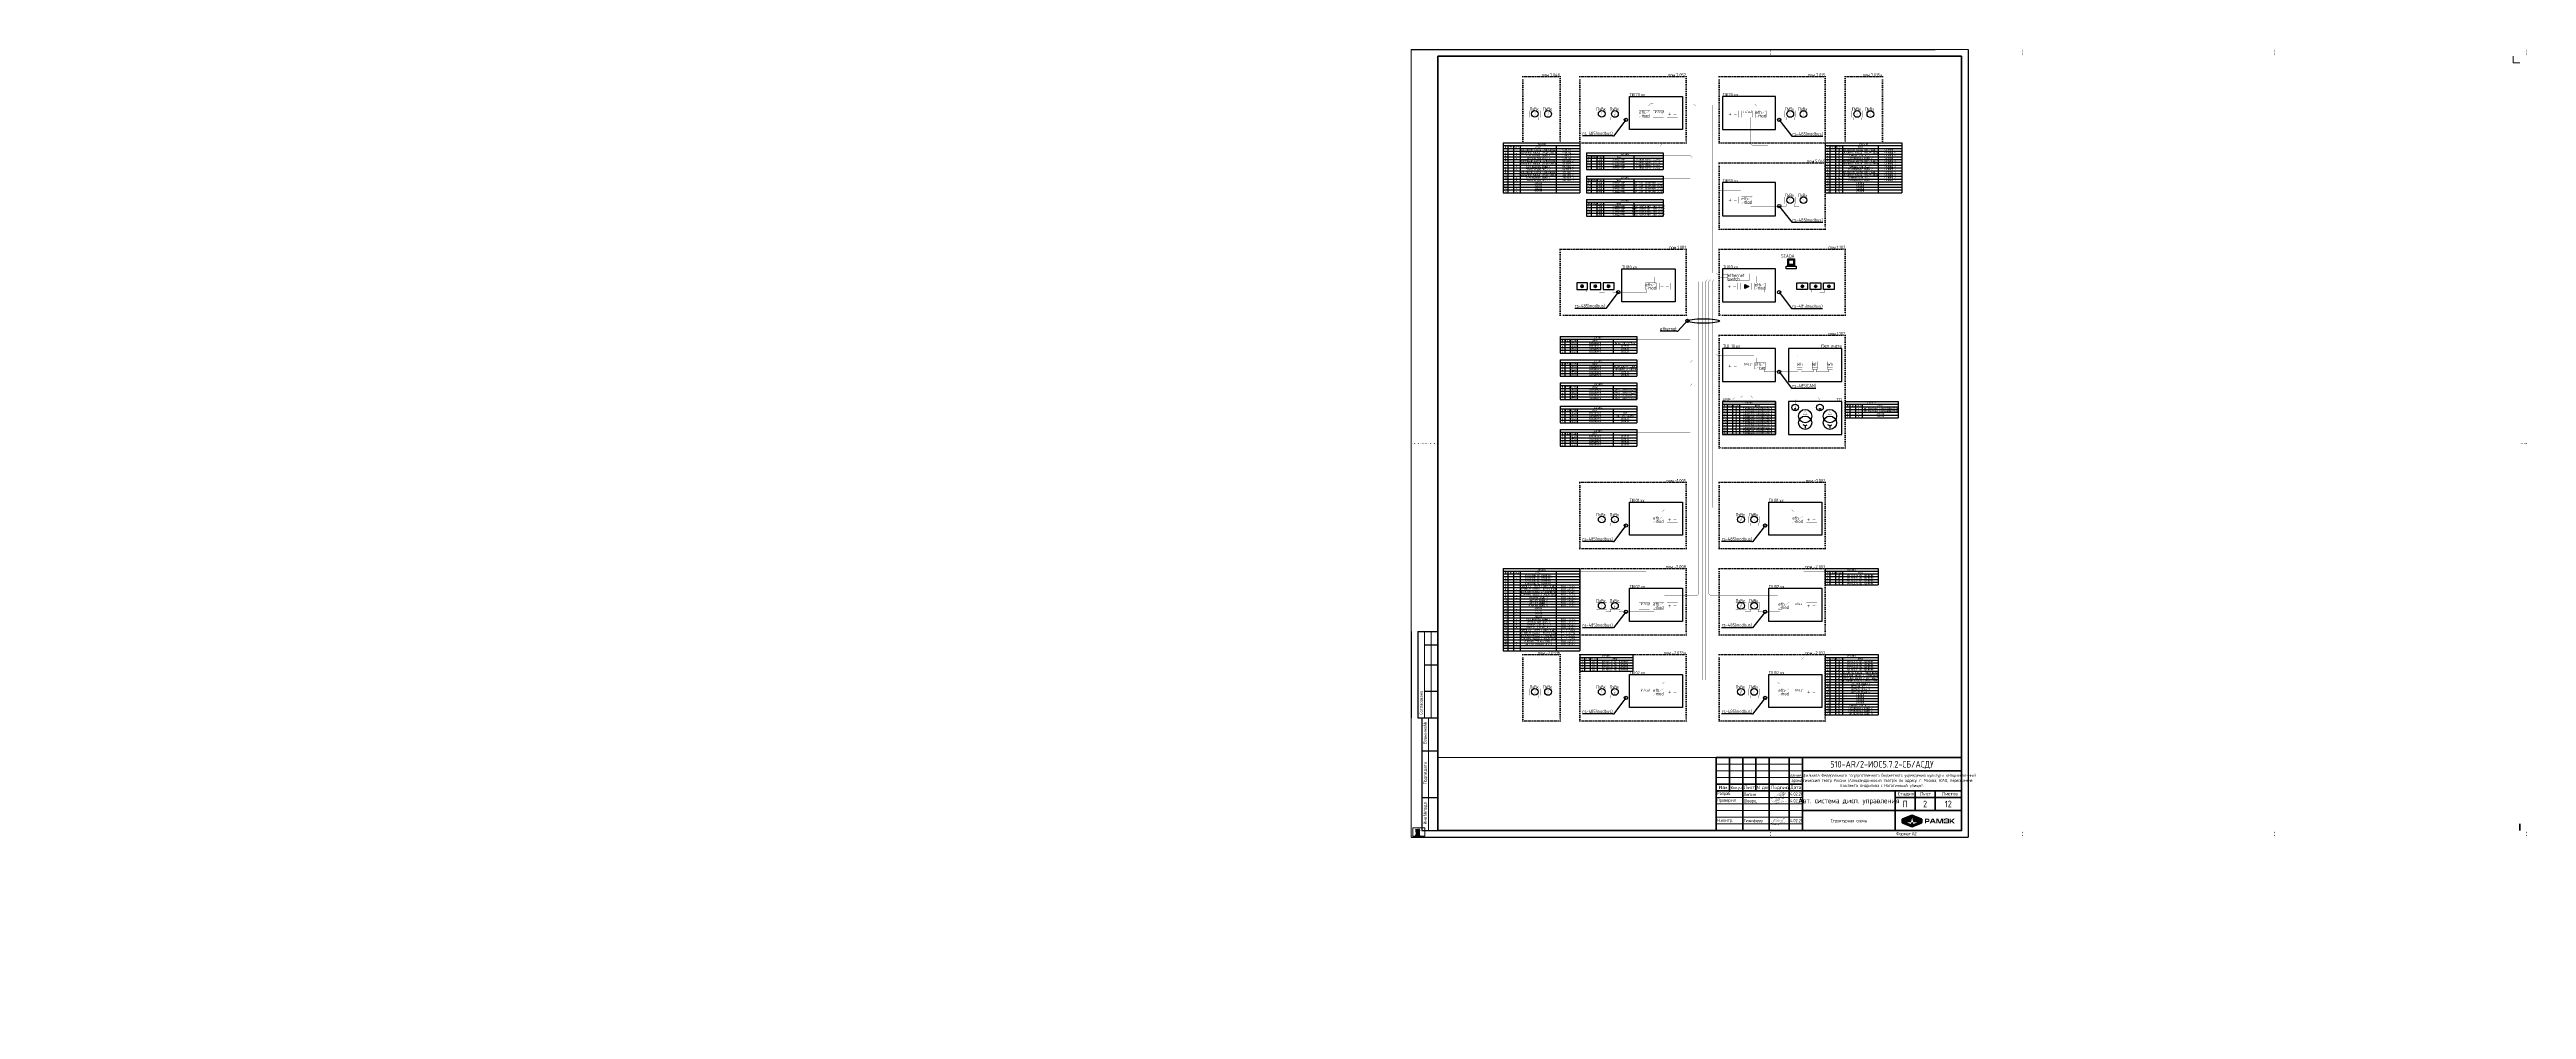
# Paper-space layout 'Layout1' of a CAD drawing. Header units: inches. Extents: x -1027 to 841, y -130 to 594.
# The model-space entities are those that its viewports show. They can reach past a viewport. Long polylines and large blocks are cut down to what shows.
import ezdxf
from ezdxf import colors
from ezdxf.entities.mleader import LeaderData, LeaderLine
from ezdxf.enums import TextEntityAlignment as Align
from ezdxf.math import Vec2, Vec3

# ---------------------------------------------------------------- set-up
doc = ezdxf.new("R2010")
doc.units = ezdxf.units.IN
doc.header["$MEASUREMENT"] = 0
doc.linetypes.add('ACAD_ISO07W100', pattern=[3, 0, -3])
doc.linetypes.add('Точки', pattern=[1, 0, -1])
for name, color, linetype, lineweight in [('Линии перегиба', 7, 'Точки', 9), ('Обычные линии', 7, 'Continuous', 25), ('Основной тон.', 7, 'Continuous', 20), ('Основные надписи', 7, 'Continuous', 9), ('Тонкие линии', 7, 'Continuous', 18), ('Черная_6__С', 7, 'Continuous', 50)]:
    doc.layers.add(name, color=color, linetype=linetype, lineweight=lineweight)
doc.layers.add('Штамп', color=250, linetype='Continuous')
doc.styles.add('-ISOCPEUR-', font='ISOCPEUR.TTF', dxfattribs={"width": 0.8, "height": 2.5})
doc.styles.add('Arial Narrow_7', font='Arial Narrow.ttf', dxfattribs={"width": 0.9, "height": 2.5})

# ---------------------------------------------------------------- blocks, each defined once
blk = doc.blocks.new('LOGO-RAMEC')
h = blk.add_hatch(color=160)
h.dxf.hatch_style = 1
h.paths.add_polyline_path([(13.7, 1.8), (7.7, 4.3, 0.200197), (6.4, 4.3), (0.4, 1.8, 0.302672), (0, 1.2), (0, -1.2, 0.302672), (0.4, -1.8), (6.4, -4.3, 0.200197), (7.7, -4.3), (13.7, -1.8, 0.302672), (14.2, -1.2), (14.2, 1.2, 0.302672)])
h.paths.add_polyline_path([(6, -0.5), (7.1, 3.6), (8.1, -0.5), (13.4, -0.5), (7.8, -2.8), (7.1, -1), (6.3, -2.8), (0.8, -0.5)], flags=16)
h = blk.add_hatch(color=160)
h.dxf.hatch_style = 1
h.paths.add_polyline_path([(18, 1.7), (17.5, 1.7), (16.6, 1.7, 0.414214), (16.4, 1.5), (16.4, 1.3), (16.4, 0.8), (16.4, 0.4), (16.4, -0.1), (16.4, -0.5), (16.4, -0.9), (16.4, -1.4), (16.4, -1.8), (16.8, -1.8), (17.2, -1.8), (17.2, -1.3), (17.2, -0.8), (17.5, -0.8), (17.9, -0.8), (18.2, -0.8), (18.6, -0.8), (19, -0.7), (19.3, -0.6), (19.5, -0.4), (19.7, 0), (19.7, 0.5), (19.7, 1), (19.5, 1.3), (19.3, 1.5), (19, 1.7), (18.6, 1.7)])
h.paths.add_polyline_path([(18.4, 1), (18.6, 1), (18.8, 0.9), (18.9, 0.8), (18.9, 0.7), (18.9, 0.5), (18.9, 0.3), (18.9, 0.1), (18.8, 0), (18.6, -0.1), (18.4, -0.1), (18.1, -0.1), (17.8, -0.1), (17.5, -0.1), (17.2, -0.1), (17.2, 0.5), (17.2, 1), (17.5, 1), (17.8, 1), (18.1, 1)], flags=16)
h.paths.add_polyline_path([(23.7, -0.5), (23.5, -0.1), (23.3, 0.4), (23.1, 0.8), (22.9, 1.3), (22.7, 1.6, 0.284079), (22.6, 1.7), (22.1, 1.7), (21.7, 1.7, 0.284079), (21.5, 1.6), (21.3, 1.3), (21.1, 0.8), (20.9, 0.4), (20.7, -0.1), (20.5, -0.5), (20.3, -0.9), (20.1, -1.4), (19.9, -1.8), (20.3, -1.8), (20.7, -1.8), (21, -1.4), (21.2, -0.9), (21.6, -0.9), (22.1, -0.9), (22.6, -0.9), (23.1, -0.9), (23.3, -1.4), (23.5, -1.8), (23.9, -1.8), (24.4, -1.8), (24.2, -1.4), (24, -1)])
h.paths.add_polyline_path([(22.7, -0.3), (22.4, -0.3), (22.1, -0.3), (21.8, -0.3), (21.5, -0.3), (21.6, 0.1), (21.8, 0.4), (21.9, 0.7), (22.1, 1.1), (22.1, 1.1), (22.3, 0.7), (22.4, 0.4), (22.6, 0.1)], flags=16)
h.paths.add_polyline_path([(24.7, -0.5), (24.7, -0.9), (24.7, -1.4), (24.7, -1.8), (25.1, -1.8), (25.4, -1.8), (25.4, -1.5), (25.4, -1.1), (25.4, -0.8), (25.4, -0.4), (25.4, -0.1), (25.4, 0.3), (25.4, 0.7), (25.4, 1), (25.6, 1), (25.7, 0.7), (25.8, 0.3), (26, -0.1), (26.1, -0.4), (26.2, -0.8), (26.4, -1.1), (26.5, -1.5), (26.6, -1.7, 0.314645), (26.8, -1.8), (27.2, -1.8), (27.6, -1.8, 0.311598), (27.8, -1.7), (27.9, -1.5), (28, -1.1), (28.2, -0.8), (28.3, -0.4), (28.4, -0.1), (28.6, 0.3), (28.7, 0.7), (28.8, 1), (28.9, 1), (28.9, 0.7), (28.9, 0.3), (28.9, -0.1), (28.9, -0.4), (28.9, -0.8), (28.9, -1.1), (28.9, -1.5), (28.9, -1.8), (29.3, -1.8), (29.7, -1.8), (29.7, -1.4), (29.7, -1), (29.7, -0.5), (29.7, -0.1), (29.7, 0.4), (29.7, 0.8), (29.7, 1.3), (29.7, 1.5, 0.414214), (29.5, 1.7), (29.4, 1.7), (29, 1.7), (28.6, 1.7), (28.4, 1.7, 0.319979), (28.2, 1.6), (28.2, 1.4), (28, 1), (27.9, 0.7), (27.8, 0.3), (27.6, -0.1), (27.5, -0.4), (27.4, -0.8), (27.2, -1.1), (27.2, -1.1), (27, -0.8), (26.9, -0.4), (26.8, -0.1), (26.6, 0.3), (26.5, 0.6), (26.4, 1), (26.2, 1.4), (26.2, 1.6, 0.311598), (26, 1.7), (25.8, 1.7), (25.4, 1.7), (25, 1.7), (24.9, 1.7, 0.414214), (24.7, 1.5), (24.7, 1.3), (24.7, 0.8), (24.7, 0.4), (24.7, -0.1)])
h.paths.add_polyline_path([(32.1, -1.8), (32.4, -1.8), (32.8, -1.8), (33.3, -1.8), (33.6, -1.7), (33.8, -1.4), (33.9, -1.1), (34, -0.6), (34, -0.1), (34, 0.5), (33.9, 1), (33.8, 1.4), (33.6, 1.6), (33.2, 1.7), (32.7, 1.8), (32.4, 1.8), (32.1, 1.8), (31.8, 1.8), (31.5, 1.8), (31, 1.7), (30.7, 1.6), (30.4, 1.4), (30.3, 1.1), (30.2, 0.5), (30.6, 0.5), (31, 0.5), (31, 0.7), (31.1, 0.9), (31.2, 1), (31.3, 1), (31.6, 1.1), (32.1, 1.1), (32.6, 1.1), (32.8, 1), (33, 1), (33.1, 0.9), (33.2, 0.7), (33.2, 0.4), (33.2, 0.3), (32.7, 0.3), (32.2, 0.3), (31.8, 0.3), (31.3, 0.3), (31.3, -0.3), (31.8, -0.3), (32.2, -0.3), (32.7, -0.3), (33.2, -0.3), (33.2, -0.5), (33.2, -0.8), (33.1, -0.9), (33, -1.1), (32.8, -1.1), (32.6, -1.1), (32.1, -1.1), (31.6, -1.1), (31.3, -1.1), (31.2, -1.1), (31.1, -1), (31, -0.8), (31, -0.6), (30.6, -0.6), (30.2, -0.6), (30.2, -1.1), (30.3, -1.5), (30.5, -1.7), (30.9, -1.8), (31.4, -1.8), (31.7, -1.8)])
h.paths.add_polyline_path([(34.5, -0.5), (34.5, -0.9), (34.5, -1.4), (34.5, -1.8), (34.8, -1.8), (35.2, -1.8), (35.2, -1.5), (35.2, -1.1), (35.2, -0.9), (35.5, -0.7), (35.8, -0.4), (36.1, -0.7), (36.4, -1.1), (36.8, -1.5), (37.2, -1.8), (37.7, -1.8), (38.3, -1.8), (37.8, -1.4), (37.3, -0.9), (36.8, -0.4), (36.3, 0.1), (36.8, 0.5), (37.3, 0.9), (37.8, 1.3), (38.2, 1.7), (37.7, 1.7), (37.1, 1.7), (36.7, 1.4), (36.4, 1.1), (36, 0.7), (35.2, 0), (35.2, 0.4), (35.2, 0.7), (35.2, 1.1), (35.2, 1.4), (35.2, 1.7), (34.8, 1.7), (34.5, 1.7), (34.5, 1.3), (34.5, 0.8), (34.5, 0.4), (34.5, -0.1)])
at = {"color": 160}
blk.add_lwpolyline([(6.4, -4.3), (0.4, -1.8, -0.302672), (0, -1.2), (0, 1.2, -0.302672), (0.4, 1.8), (6.4, 4.3, -0.200197), (7.7, 4.3), (13.7, 1.8, -0.302672), (14.2, 1.2), (14.2, -1.2, -0.302672), (13.7, -1.8), (7.7, -4.3, -0.200197)], format="xyb", close=True, dxfattribs=at)
blk.add_lwpolyline([(7.1, -1), (6.3, -2.8), (0.8, -0.5), (6, -0.5), (7.1, 3.6), (8.1, -0.5), (13.4, -0.5), (7.8, -2.8)], close=True, dxfattribs=at)
at = {"color": 160, "lineweight": 25, "const_width": 0.02}
for points in [[(17.2, -0.8), (17.5, -0.8), (17.9, -0.8), (18.2, -0.8), (18.6, -0.8), (19, -0.7), (19.3, -0.6), (19.5, -0.4), (19.7, 0), (19.7, 0.5), (19.7, 1), (19.5, 1.3), (19.3, 1.5), (19, 1.7), (18.6, 1.7), (18, 1.7), (17.5, 1.7), (16.6, 1.7, 0.414214), (16.4, 1.5), (16.4, 1.3), (16.4, 0.8), (16.4, 0.4), (16.4, -0.1), (16.4, -0.5), (16.4, -0.9), (16.4, -1.4), (16.4, -1.8), (16.8, -1.8), (17.2, -1.8), (17.2, -1.3)], [(20.7, -1.8), (21, -1.4), (21.2, -0.9), (21.6, -0.9), (22.1, -0.9), (22.6, -0.9), (23.1, -0.9), (23.3, -1.4), (23.5, -1.8), (23.9, -1.8), (24.4, -1.8), (24.2, -1.4), (24, -1), (23.7, -0.5), (23.5, -0.1), (23.3, 0.4), (23.1, 0.8), (22.9, 1.3), (22.7, 1.6, 0.284079), (22.6, 1.7), (22.1, 1.7), (21.7, 1.7, 0.284079), (21.5, 1.6), (21.3, 1.3), (21.1, 0.8), (20.9, 0.4), (20.7, -0.1), (20.5, -0.5), (20.3, -0.9), (20.1, -1.4), (19.9, -1.8), (20.3, -1.8)], [(24.7, 1.5), (24.7, 1.3), (24.7, 0.8), (24.7, 0.4), (24.7, -0.1), (24.7, -0.5), (24.7, -0.9), (24.7, -1.4), (24.7, -1.8), (25.1, -1.8), (25.4, -1.8), (25.4, -1.5), (25.4, -1.1), (25.4, -0.8), (25.4, -0.4), (25.4, -0.1), (25.4, 0.3), (25.4, 0.7), (25.4, 1), (25.6, 1), (25.7, 0.7), (25.8, 0.3), (26, -0.1), (26.1, -0.4), (26.2, -0.8), (26.4, -1.1), (26.5, -1.5), (26.6, -1.7, 0.314645), (26.8, -1.8), (27.2, -1.8), (27.6, -1.8, 0.311598), (27.8, -1.7), (27.9, -1.5), (28, -1.1), (28.2, -0.8), (28.3, -0.4), (28.4, -0.1), (28.6, 0.3), (28.7, 0.7), (28.8, 1), (28.9, 1), (28.9, 0.7), (28.9, 0.3), (28.9, -0.1), (28.9, -0.4), (28.9, -0.8), (28.9, -1.1), (28.9, -1.5), (28.9, -1.8), (29.3, -1.8), (29.7, -1.8), (29.7, -1.4), (29.7, -1), (29.7, -0.5), (29.7, -0.1), (29.7, 0.4), (29.7, 0.8), (29.7, 1.3), (29.7, 1.5, 0.414214), (29.5, 1.7), (29.4, 1.7), (29, 1.7), (28.6, 1.7), (28.4, 1.7, 0.319979), (28.2, 1.6), (28.2, 1.4), (28, 1), (27.9, 0.7), (27.8, 0.3), (27.6, -0.1), (27.5, -0.4), (27.4, -0.8), (27.2, -1.1), (27.2, -1.1), (27, -0.8), (26.9, -0.4), (26.8, -0.1), (26.6, 0.3), (26.5, 0.6), (26.4, 1), (26.2, 1.4), (26.2, 1.6, 0.311598), (26, 1.7), (25.8, 1.7), (25.4, 1.7), (25, 1.7), (24.9, 1.7, 0.414214)]]:
    blk.add_lwpolyline(points, format="xyb", close=True, dxfattribs=at)
for points in [[(17.2, -0.1), (17.2, 0.5), (17.2, 1), (17.5, 1), (17.8, 1), (18.1, 1), (18.4, 1), (18.6, 1), (18.8, 0.9), (18.9, 0.8), (18.9, 0.7), (18.9, 0.5), (18.9, 0.3), (18.9, 0.1), (18.8, 0), (18.6, -0.1), (18.4, -0.1), (18.1, -0.1), (17.8, -0.1), (17.5, -0.1)], [(21.5, -0.3), (21.6, 0.1), (21.8, 0.4), (21.9, 0.7), (22.1, 1.1), (22.1, 1.1), (22.3, 0.7), (22.4, 0.4), (22.6, 0.1), (22.7, -0.3), (22.4, -0.3), (22.1, -0.3), (21.8, -0.3)], [(31.3, 0.3), (31.3, -0.3), (31.8, -0.3), (32.2, -0.3), (32.7, -0.3), (33.2, -0.3), (33.2, -0.5), (33.2, -0.8), (33.1, -0.9), (33, -1.1), (32.8, -1.1), (32.6, -1.1), (32.1, -1.1), (31.6, -1.1), (31.3, -1.1), (31.2, -1.1), (31.1, -1), (31, -0.8), (31, -0.6), (30.6, -0.6), (30.2, -0.6), (30.2, -1.1), (30.3, -1.5), (30.5, -1.7), (30.9, -1.8), (31.4, -1.8), (31.7, -1.8), (32.1, -1.8), (32.4, -1.8), (32.8, -1.8), (33.3, -1.8), (33.6, -1.7), (33.8, -1.4), (33.9, -1.1), (34, -0.6), (34, -0.1), (34, 0.5), (33.9, 1), (33.8, 1.4), (33.6, 1.6), (33.2, 1.7), (32.7, 1.8), (32.4, 1.8), (32.1, 1.8), (31.8, 1.8), (31.5, 1.8), (31, 1.7), (30.7, 1.6), (30.4, 1.4), (30.3, 1.1), (30.2, 0.5), (30.6, 0.5), (31, 0.5), (31, 0.7), (31.1, 0.9), (31.2, 1), (31.3, 1), (31.6, 1.1), (32.1, 1.1), (32.6, 1.1), (32.8, 1), (33, 1), (33.1, 0.9), (33.2, 0.7), (33.2, 0.4), (33.2, 0.3), (32.7, 0.3), (32.2, 0.3), (31.8, 0.3)], [(35.2, 1.7), (34.8, 1.7), (34.5, 1.7), (34.5, 1.3), (34.5, 0.8), (34.5, 0.4), (34.5, -0.1), (34.5, -0.5), (34.5, -0.9), (34.5, -1.4), (34.5, -1.8), (34.8, -1.8), (35.2, -1.8), (35.2, -1.5), (35.2, -1.1), (35.2, -0.9), (35.5, -0.7), (35.8, -0.4), (36.1, -0.7), (36.4, -1.1), (36.8, -1.5), (37.2, -1.8), (37.7, -1.8), (38.3, -1.8), (37.8, -1.4), (37.3, -0.9), (36.8, -0.4), (36.3, 0.1), (36.8, 0.5), (37.3, 0.9), (37.8, 1.3), (38.2, 1.7), (37.7, 1.7), (37.1, 1.7), (36.7, 1.4), (36.4, 1.1), (36, 0.7), (35.2, 0), (35.2, 0.4), (35.2, 0.7), (35.2, 1.1), (35.2, 1.4)]]:
    blk.add_lwpolyline(points, close=True, dxfattribs=at)
blk = doc.blocks.new('Лепин')
at = {"color": 172, "const_width": 0.107}
blk.add_lwpolyline([(1.2, -0.9), (1.9, -0.6), (2.4, -0.3), (3.2, 0.1), (4.2, 0.7), (5.2, 1.4), (6.4, 2.2), (8.5, 3.7), (9.6, 4.6), (10.3, 5.3), (10.3, 5.6), (10.1, 5.6), (9.7, 5.5), (9.2, 5.2), (8.1, 4.2), (7.1, 3.2), (6.4, 2.4), (5.8, 1.7), (5.8, 1.4), (5.9, 1.3), (6.3, 1.3), (7.5, 2), (8.8, 3), (10, 3.9), (10.1, 4.1), (9.9, 4.1), (9.5, 3.8), (9.1, 3.3), (8.6, 2.6), (8.2, 2.1), (8, 1.6), (8, 1.4), (8, 1.2), (8.5, 1.2), (8.8, 1.4), (11.1, 3.8), (11.1, 3.9), (10.9, 3.8), (10.4, 3.3), (10, 2.7), (9.8, 2), (9.7, 1.6), (9.9, 1.4), (10.7, 1.7), (11.6, 2.5), (12, 3.1), (12, 3.4), (11.7, 3.4), (11.1, 3.1), (10.8, 2.4), (10.5, 1.5), (10.5, 1.1), (10.6, 0.6), (11, 0.1), (11.3, -0.2), (11.3, -0.4), (11.2, -0.6), (10.7, -0.6), (9.9, -0.6), (8.1, -0.4), (7.2, -0.4), (6.4, -0.4), (5.9, -0.4), (5.8, -0.5), (5.9, -0.6), (6.9, -0.3), (8.4, 0.5), (9.7, 1.3), (12.7, 3.4)], dxfattribs=at)
blk = doc.blocks.new('Тимофеев')
at = {"color": 184, "ltscale": 200, "const_width": 0.1}
for points in [[(2.1, 1.6), (1.6, 1.5), (1.2, 1.2), (1.1, 1), (1.1, 0.7), (1.3, 0.6), (1.5, 0.5), (1.7, 0.5), (2, 0.6), (2.3, 0.9), (2.8, 1.5), (3.4, 2.4), (3.6, 2.9), (3.7, 3.2), (3.7, 3.5)], [(5, 3), (4.4, 2), (4.4, 1.8), (4.4, 1.7), (4.4, 1.6), (4.5, 1.6), (4.7, 1.7), (5.2, 2.1), (5.5, 2.4), (5.8, 2.8), (6, 2.9), (5.7, 2.5), (5.5, 2.1), (5.4, 1.8), (5.5, 1.7), (5.6, 1.7), (5.7, 1.8), (5.9, 2), (6.2, 2.2), (6.5, 2.5), (6.7, 2.7), (6.4, 2.3), (6.3, 2), (6.3, 1.8), (6.4, 1.7), (6.6, 1.8), (6.9, 1.9), (7.3, 2.3), (7.7, 2.6), (7.6, 2.5), (7.5, 2.4), (7.4, 2.2), (7.3, 2), (7.3, 1.9), (7.3, 1.9), (7.4, 1.9), (7.6, 1.9), (7.7, 2), (7.9, 2.1), (8, 2.3), (8.3, 2.5), (8.5, 2.7), (8.6, 2.8), (8.7, 2.9), (8.8, 3), (8.7, 2.9), (8.6, 2.8), (8.5, 2.6), (8.4, 2.5), (8.3, 2.3), (8.3, 2.1), (8.3, 2), (8.4, 2), (8.5, 2), (8.6, 2), (8.8, 2.2), (8.9, 2.3), (9.2, 2.5), (9.4, 2.7), (9.6, 3), (9.5, 2.9), (9.4, 2.6), (9.3, 2.5), (9.3, 2.4), (9.3, 2.3), (9.3, 2.2), (9.4, 2.1), (9.6, 2.1), (10, 2.7), (10.4, 3.1), (10.7, 3.4), (10.9, 3.6), (11.1, 3.9), (11, 3.8), (11.2, 4), (11.4, 4.2), (11.6, 4.5), (11.7, 4.6), (12, 5.1), (12, 5.1), (12, 5.1), (12.1, 5.3), (12.2, 5.4), (12.1, 5.5), (12.1, 5.6), (12, 5.7), (11.9, 5.7), (11.8, 5.7), (11.7, 5.6), (11.6, 5.5), (11.5, 5.5), (11.5, 5.4), (11.4, 5.2), (11.3, 5.1), (11.3, 5), (11.2, 4.9), (11.2, 4.8), (11.1, 4.7), (11.1, 4.5), (11, 4.3), (10.9, 4.2), (10.9, 4.2), (10.8, 3.9), (10.8, 3.9), (10.7, 3.7), (10.7, 3.6), (10.6, 3.4), (10.3, 3.1), (10.2, 2.8), (10, 2.6), (9.8, 2.3), (9.7, 1.9), (9.6, 1.7), (9.5, 1.6), (9.4, 1.4), (9.3, 1.2), (9.1, 1), (9, 0.8), (8.9, 0.6), (8.8, 0.5), (8.7, 0.3), (8.6, 0.2), (8.4, 0.1), (8.3, 0), (8.2, -0.1), (7.9, -0.2), (7.8, -0.3), (7.6, -0.3), (7.4, -0.4), (7.3, -0.5), (7.2, -0.5), (7.1, -0.5), (6.8, -0.5), (6.5, -0.5), (6.3, -0.6), (6, -0.6), (5.9, -0.6), (5.6, -0.6), (5.4, -0.5), (5.4, -0.5), (5.4, -0.5), (5.4, -0.5), (4, -0.5), (4, -0.5), (4, -0.5), (4, -0.5), (3.6, -0.5), (3, -0.6), (3, -0.6), (2.7, -0.6), (2.5, -0.6), (2.5, -0.5), (2.6, -0.5), (2.7, -0.5), (2.9, -0.5), (3.1, -0.4), (3.4, -0.4), (3.6, -0.3), (3.8, -0.3), (4.1, -0.2), (4.1, -0.2), (4.4, -0.1), (4.4, -0.1), (4.4, -0.1), (4.7, -0.1), (5.4, 0.1), (5.4, 0.1), (5.4, 0.1), (5.4, 0.1), (5.9, 0.2), (6.2, 0.2), (6.6, 0.3), (6.8, 0.4), (6.8, 0.4), (7.3, 0.5), (7.3, 0.5), (7.7, 0.6), (7.7, 0.6), (7.9, 0.7), (8, 0.7), (8.3, 0.8), (8.6, 0.8), (8.8, 0.9), (8.9, 0.9), (9.3, 0.9), (9.5, 1), (9.7, 1), (10, 1.1), (10.2, 1.1), (10.4, 1.1), (10.5, 1.1), (10.6, 1.2), (10.8, 1.2), (11.1, 1.3), (11.4, 1.3), (11.7, 1.4), (12, 1.4), (12.3, 1.4), (12.4, 1.5), (12.6, 1.5)], [(2.9, 2.5), (2.9, 2.5), (2.8, 2.5), (2.8, 2.7), (3.1, 2.8), (3.6, 3), (4.3, 3.1), (4.8, 3.3), (5.7, 3.7), (6.1, 3.9), (6.4, 4.1), (6.7, 4.4), (6.9, 4.7), (6.9, 5), (6.9, 5.1), (6.8, 5.1), (6.6, 5), (6.2, 4.6), (5.7, 4.2)], [(3.2, 1.2), (3.5, 1.7), (4, 2.4), (4.2, 2.8)]]:
    blk.add_lwpolyline(points, dxfattribs=at)
blk = doc.blocks.new('Шварц')
at = {"color": 174, "ltscale": 200, "const_width": 0.1}
blk.add_lwpolyline([(3.4, 4.8), (3.4, 4.6), (3.4, 4.2), (3.4, 3.9), (3.3, 3.6), (3.4, 3.4), (3.4, 3.4), (3.4, 3.3), (3.4, 3.1), (3.4, 2.8), (3.4, 2.7), (3.4, 2.5), (3.5, 2.4), (3.5, 2.2), (3.6, 2), (3.7, 1.9), (3.7, 1.8), (3.8, 1.6), (3.8, 1.5), (3.8, 1.4), (3.7, 1.4), (3.6, 1.4), (3.4, 1.5), (3.3, 1.6), (3.2, 1.7), (3, 1.7), (2.9, 1.8), (2.6, 1.9), (2.4, 2), (2.3, 2.1), (2.2, 2.1), (2, 2.2), (1.9, 2.3), (1.8, 2.4), (1.7, 2.6), (1.6, 2.6), (1.5, 2.7), (1.4, 2.8), (1.4, 2.8), (1.3, 2.9), (1.2, 3), (1.1, 3.2), (1.1, 3.2), (1.1, 3.3), (1.1, 3.5), (1.1, 3.5), (1.1, 3.7), (1.2, 3.8), (1.3, 3.9), (1.4, 3.9), (1.5, 4), (1.7, 4), (1.8, 4.1), (1.9, 4.1), (2, 4.2), (2.1, 4.3), (2.2, 4.3), (2.4, 4.3), (2.5, 4.4), (2.6, 4.4), (2.7, 4.4), (2.9, 4.5), (3.1, 4.6), (3.3, 4.6), (3.5, 4.7), (3.7, 4.7), (3.8, 4.8), (4, 4.8), (4.2, 4.9), (4.4, 4.9), (4.5, 5), (4.6, 5), (4.8, 5), (4.9, 5), (5, 5), (5.2, 5.1), (5.4, 5.1), (5.5, 5.1), (5.7, 5.2), (5.8, 5.2), (5.8, 5.2), (5.9, 5.3), (5.9, 5.4), (5.9, 5.4), (5.8, 5.4), (5.7, 5.4), (5.6, 5.3), (5.6, 5.2), (5.5, 5), (5.4, 4.9), (5.4, 4.9), (5.3, 4.8), (5.3, 4.6), (5.2, 4.4), (5.1, 4.3), (5, 4.2), (4.9, 4.1), (4.8, 3.9), (4.8, 3.8), (4.8, 3.7), (4.7, 3.6), (4.7, 3.5), (4.6, 3.4), (4.6, 3.2), (4.5, 3), (4.5, 2.9), (4.5, 2.8), (4.4, 2.6), (4.4, 2.5), (4.3, 2.4), (4.3, 2.3), (4.3, 2.1), (4.3, 1.9), (4.2, 1.7), (4.3, 1.6), (4.3, 1.5), (4.4, 1.6), (4.4, 1.6), (4.5, 1.7), (4.6, 1.8), (4.6, 1.9), (4.7, 2), (4.7, 2.1), (4.8, 2.3), (4.9, 2.3), (4.9, 2.4), (4.9, 2.5), (5, 2.6), (5, 2.8), (5.1, 2.9), (5.1, 3), (5.2, 3.1), (5.3, 3.2), (5.3, 3.3), (5.3, 3.3), (5.4, 3.4), (5.4, 3.6), (5.5, 3.7), (5.5, 3.8), (5.5, 3.9), (5.6, 4), (5.6, 4.1), (5.6, 4.2), (5.6, 4.3), (5.6, 4.4), (5.6, 4.2), (5.6, 4.1), (5.6, 4.1), (5.6, 4), (5.6, 4), (5.5, 3.9), (5.5, 3.7), (5.5, 3.6), (5.5, 3.5), (5.4, 3.4), (5.4, 3.3), (5.4, 3.2), (5.4, 3.1), (5.3, 3), (5.3, 2.9), (5.3, 2.8), (5.3, 2.7), (5.2, 2.6), (5.2, 2.5), (5.2, 2.4), (5.2, 2.3), (5.2, 2.2), (5.2, 2), (5.2, 2), (5.2, 2), (5.3, 2), (5.4, 2), (5.5, 2.1), (5.5, 2.1), (5.6, 2.3), (5.7, 2.3), (5.7, 2.4), (5.7, 2.5), (5.8, 2.6), (5.8, 2.6), (5.9, 2.7), (6, 2.8), (6, 2.9), (6.1, 3), (6.2, 3.1), (6.3, 3.2), (6.3, 3.3), (6.4, 3.4), (6.4, 3.4), (6.5, 3.6), (6.5, 3.6), (6.6, 3.7), (6.7, 3.9), (6.7, 4), (6.8, 4.1), (6.8, 4.2), (6.8, 4.3), (6.9, 4.4), (6.9, 4.5), (6.9, 4.4), (6.8, 4.4), (6.7, 4.2), (6.7, 4.1), (6.6, 4), (6.6, 3.9), (6.5, 3.8), (6.5, 3.6), (6.4, 3.5), (6.4, 3.4), (6.4, 3.4), (6.3, 3.3), (6.3, 3.2), (6.3, 3.2), (6.2, 3.1), (6.2, 3), (6.1, 2.8), (6.1, 2.7), (6.2, 2.6), (6.2, 2.5), (6.2, 2.5), (6.3, 2.5), (6.4, 2.6), (6.4, 2.6), (6.6, 2.7), (6.7, 2.8), (6.7, 2.9), (6.7, 2.9), (6.8, 3), (6.9, 3.2), (7, 3.3), (7.2, 3.5), (7.3, 3.7), (7.4, 3.8), (7.5, 3.8), (7.6, 4), (7.7, 4.1), (7.7, 4.3), (7.8, 4.4), (7.9, 4.4), (7.9, 4.5), (8, 4.6), (8, 4.7), (8.1, 4.8), (8.1, 4.9), (8.2, 5), (8.3, 5.1), (8.3, 5.2), (8.3, 5.3), (8.3, 5.4), (8.3, 5.4), (8.2, 5.4), (8.2, 5.3), (8.1, 5.2), (8.1, 5.1), (8, 5), (8, 4.9), (7.9, 4.9), (7.9, 4.8), (7.8, 4.6), (7.7, 4.5), (7.7, 4.4), (7.6, 4.3), (7.6, 4.2), (7.5, 4.1), (7.4, 4), (7.4, 3.9), (7.3, 3.8), (7.3, 3.7), (7.2, 3.6), (7.2, 3.5), (7.1, 3.5), (7.1, 3.4), (7.1, 3.3), (7, 3.2), (6.9, 3.1), (6.9, 3.1), (6.9, 3), (6.9, 2.9), (6.9, 2.8), (6.9, 2.7), (7, 2.7), (7, 2.6), (7, 2.6), (7.1, 2.6), (7.2, 2.6), (7.2, 2.7), (7.3, 2.7), (7.4, 2.7), (7.4, 2.7), (7.5, 2.8), (7.6, 2.8), (7.6, 2.8), (7.7, 2.9), (7.8, 2.9), (7.8, 3), (8, 3.1), (8.1, 3.2), (8.1, 3.3), (8, 3.4), (7.9, 3.5), (7.8, 3.5), (7.7, 3.5), (7.6, 3.4), (7.5, 3.4), (7.5, 3.3), (7.6, 3.3), (7.7, 3.2), (7.8, 3.2), (8, 3.2), (8.1, 3.2), (8.1, 3.3), (8.2, 3.3), (8.3, 3.3), (8.4, 3.3), (8.5, 3.3), (8.7, 3.3), (8.8, 3.3), (8.9, 3.3), (9.1, 3.3), (9.2, 3.3), (9.3, 3.3), (9.3, 3.3), (9.4, 3.3), (9.5, 3.3), (9.6, 3.3), (9.8, 3.3), (9.8, 3.2), (9.9, 3.2), (10.1, 3.2), (10.1, 3.2), (10.2, 3.2), (10.2, 3.1), (10.2, 3), (10.2, 3), (10.2, 2.8), (10.1, 2.8), (10, 2.7), (9.9, 2.6), (9.9, 2.6), (9.7, 2.5), (9.6, 2.4), (9.5, 2.4), (9.5, 2.4), (9.2, 2.3), (9.1, 2.2), (8.9, 2.1), (8.8, 2), (8.7, 2), (8.5, 1.9), (8.3, 1.8), (8.2, 1.8), (8, 1.7), (7.6, 1.6), (7.4, 1.5), (7.2, 1.5), (7, 1.4), (6.8, 1.3), (6.5, 1.2), (6.3, 1.1), (6.3, 1.1), (6, 1), (5.9, 1), (5.6, 0.9), (5.4, 0.8), (5, 0.7), (4.7, 0.6), (4.5, 0.5), (4.3, 0.5), (4, 0.4), (3.9, 0.3), (3.6, 0.2), (3.3, 0.1), (3.1, 0.1), (2.9, 0), (2.5, -0.1), (2.2, -0.2), (2.2, -0.2), (2.1, -0.3), (2.1, -0.3), (2.3, -0.2), (2.6, -0.2), (2.7, -0.1), (3.1, 0), (3.4, 0), (3.9, 0.2), (4.3, 0.3), (4.4, 0.3), (4.8, 0.5), (4.9, 0.5), (6, 0.7), (6, 0.8), (6.2, 0.8), (6.8, 0.9), (7.1, 0.9), (7.4, 1), (7.6, 1.1), (7.9, 1.2), (8.2, 1.2), (8.2, 1.2), (8.4, 1.3), (8.6, 1.3), (8.9, 1.3), (9.2, 1.4), (9.4, 1.4), (9.6, 1.5), (9.9, 1.5), (10.2, 1.6), (10.4, 1.6), (10.6, 1.6), (11.2, 1.7), (11.4, 1.7), (11.6, 1.8), (12.1, 1.8), (12.3, 1.8), (12.7, 1.9), (13.1, 2), (13.4, 2), (13.7, 2), (13.9, 2.1)], dxfattribs=at)
blk = doc.blocks.new('Рамка 2')
at = {"layer": 'Штамп', "color": 7, "linetype": 'Continuous', "lineweight": 15}
for p, q in [((-120, 50), (-185, 50)), ((-120, 45), (-185, 45)), ((-120, 40), (-185, 40)), ((-120, 25), (-185, 25)), ((-120, 20), (-185, 20)), ((-120, 15), (-185, 15)), ((-120, 10), (-185, 10)), ((-120, 5), (-185, 5))]:
    blk.add_line(p, q, dxfattribs=at)
at = {"layer": 'Штамп', "color": 7, "linetype": 'Continuous', "lineweight": 35}
for p, q in [((-175, 55), (-175, 30)), ((-165, 55), (-165, 0)), ((-155, 55), (-155, 30)), ((-145, 55), (-145, 0)), ((-130, 55), (-130, 0)), ((-120, 55), (-120, 0)), ((-120, 45), (-120, 45)), ((0, 45), (-120, 45)), ((-120, 35), (-185, 35)), ((0, 30), (-185, 30)), ((-50, 30), (-50, 0)), ((0, 25), (-50, 25)), ((-35, 30), (-35, 15)), ((-20, 30), (-20, 15)), ((0, 15), (-120, 15))]:
    blk.add_line(p, q, dxfattribs=at)
at = {"layer": 'Штамп', "color": 7, "linetype": 'Continuous', "lineweight": 35, "flags": 128}
blk.add_lwpolyline([(-185, 55), (0, 55), (0, 0), (-185, 0)], close=True, dxfattribs=at)
at = {"xscale": 1.040056588551762, "yscale": 1.040056588551762, "zscale": 1.040056588551762}
blk.add_blockref('LOGO-RAMEC', (-44.7, 7.2), dxfattribs=at)
at = {"layer": 'Defpoints'}
for name, p in [('Шварц', (-145, 20)), ('Тимофеев', (-145, 5))]:
    blk.add_blockref(name, p, dxfattribs=at)
at = {"layer": 'Defpoints', "color": 172}
blk.add_blockref('Лепин', (-145, 25), dxfattribs=at)
at = {"style": '-ISOCPEUR-', "width": 0.8, "flags": 8}
for tag, height, p in [('PROJECTNUMBER', 5, (-60, 50)), ('DATE', 2.5, (-125, 27.5)), ('DATE', 2.5, (-125, 22.5)), ('SYSTEM', 5, (-85, 22.5)), ('PHASE', 5, (-42.5, 20)), ('LIST', 5, (-27.5, 20)), ('DATE', 2.5, (-125, 7.5)), ('LAYOUTDESC', 2.5, (-85, 7.5))]:
    blk.add_attdef(tag, text='', height=height, dxfattribs=at).set_placement(p, align=Align.MIDDLE_CENTER)
at = {"style": '-ISOCPEUR-', "width": 0.8}
blk.add_attdef('LISTS', text='', height=5, dxfattribs=at).set_placement((-10, 20), align=Align.MIDDLE_CENTER)
at = {"layer": 'Штамп', "color": 7, "linetype": 'Continuous', "lineweight": 20, "style": '-ISOCPEUR-'}
for s, height, p in [('Изм.', 2.5, (-183.1, 31.3)), ('Кол.уч.', 2, (-174.1, 31.3)), ('Лист', 2.5, (-164, 31.3)), ('N док.', 2.5, (-154.6, 31.3)), ('Подпись', 2.5, (-143.5, 31.2)), ('Дата', 2.5, (-129.1, 31.3)), ('Стадия', 2.5, (-48, 26.5)), ('Лист', 2.5, (-31.3, 26.5)), ('Листов', 2.5, (-14.8, 26.5))]:
    blk.add_text(s, height=height, dxfattribs=at).set_placement(p)
at = {"layer": 'Штамп', "color": 9, "ltscale": 14.285714, "insert": (-60, 37.5), "char_height": 2.5, "width": 120, "attachment_point": 5, "style": '-ISOCPEUR-'}
blk.add_mtext('{\\H0.91667x;\\C256;Здание филиала Федерального государственного бюджетного учреждения культуры «Национальный драматический театр России (Александринский театр)» по адресу: г. Москва, ЮАО, пересечение проспекта Андропова с Нагатинской улицей.}', dxfattribs=at)
at = {"layer": 'Штамп', "color": 7, "linetype": 'Continuous', "lineweight": 20, "char_height": 2.5, "width": 19, "attachment_point": 4, "style": '-ISOCPEUR-'}
for s, insert in [('Разраб.', (-184.4, 27.6)), ('Проверил', (-184.4, 22.6)), ('Лепин', (-164.4, 27.2)), ('Шварц', (-164.4, 22.2)), ('Н.контр.', (-184.3, 7.4)), ('Тимофеев', (-164.4, 7.2))]:
    blk.add_mtext(s, dxfattribs=dict(at, insert=insert))
blk = doc.blocks.new('_ЛИ__Форма 3_ Графическая часть - А1А-4542602-План -2-го этажа на отм_ -16_650')
at = {"layer": 'Линии перегиба'}
for p, q in [((271, 594), (271, 589)), ((461, 594), (461, 589)), ((651, 594), (651, 589)), ((841, 594), (841, 589)), ((20, 297), (0, 297)), ((841, 297), (836, 297)), ((271, 0), (271, 5)), ((461, 0), (461, 5)), ((651, 0), (651, 5)), ((841, 0), (841, 5))]:
    blk.add_line(p, q, dxfattribs=at)
at = {"layer": 'Обычные линии'}
for p, q in [((0, 155), (0, 90)), ((5, 155), (5, 90)), ((5, 155), (20, 155)), ((10, 145), (20, 145)), ((10, 130), (20, 130)), ((10, 110), (20, 110)), ((5, 90), (20, 90)), ((8, 90), (8, 5)), ((8, 65), (20, 65)), ((8, 30), (20, 30)), ((8, 5), (20, 5))]:
    blk.add_line(p, q, dxfattribs=at)
at = {"layer": 'Основные надписи'}
for p, q in [((831, 589), (831, 584)), ((831, 584), (836, 584))]:
    blk.add_line(p, q, dxfattribs=at)
at = {"layer": 'Тонкие линии', "lineweight": 9}
for p, q in [((0, 594), (0, 0)), ((0, 594), (420, 594)), ((420, 594), (420, 0)), ((10, 155), (10, 90)), ((15, 155), (15, 90)), ((13, 90), (13, 5)), ((420, 0), (0, 0))]:
    blk.add_line(p, q, dxfattribs=at)
at = {"layer": 'Черная_6__С'}
for p, q in [((20, 589), (20, 5)), ((415, 589), (20, 589)), ((415, 5), (415, 589)), ((20, 5), (415, 5)), ((365, 5), (415, 5)), ((836, 5), (836, 10))]:
    blk.add_line(p, q, dxfattribs=at)
at = {"layer": 'Основные надписи', "char_height": 2.5, "attachment_point": 1, "rotation": 90}
for s, insert, width, style in [('Согласовано', (6.2, 92.5), 18.832, '-ISOCPEUR-'), ('\\fArial Narrow|b0|i0|c204|p34|;\\W.9;№', (9.2, 83.5), 3.391, '-ISOCPEUR-'), ('Взам', (9.2, 70.3), 7.432, '-ISOCPEUR-'), ('инв', (9.2, 77.8), 5.123, '-ISOCPEUR-'), ('. ', (9.2, 82), 1.732, '-ISOCPEUR-'), ('. ', (9.2, 76.4), 1.732, '-ISOCPEUR-'), ('Подп', (9.2, 39.9), 7.504, '-ISOCPEUR-'), ('\\fArial Narrow|b0|i0|c204|p34|;\\W.9;и', (9.2, 47.5), 1.732, '-ISOCPEUR-'), ('дата', (9.2, 49.7), 6.71, '-ISOCPEUR-'), ('. ', (9.2, 46.1), 1.732, '-ISOCPEUR-'), ('подл', (9.2, 19.3), 7.071, '-ISOCPEUR-'), ('\\fArial Narrow|b0|i0|c204|p34|;\\W.9;.', (9.2, 25.1), 0.866, 'Arial Narrow_7'), ('\\fArial Narrow|b0|i0|c204|p34|;\\W.9;№', (9.2, 15.7), 3.391, '-ISOCPEUR-'), ('Инв', (9.2, 9.7), 5.628, '-ISOCPEUR-'), ('. ', (9.2, 14.3), 1.732, 'Arial Narrow_7'), ('\\fArial Narrow|b0|i0|c204|p34|;\\W.9; ', (-1026.8, -41.2), 0.866, 'Arial Narrow_7'), ('\\fArial Narrow|b0|i0|c204|p34|;\\W.9; ', (-1021.8, -41.2), 0.866, 'Arial Narrow_7'), ('\\fArial Narrow|b0|i0|c204|p34|;\\W.9; ', (-1023.8, -99.5), 0.866, 'Arial Narrow_7'), ('\\fArial Narrow|b0|i0|c204|p34|;\\W.9; ', (-1023.8, -130), 0.866, 'Arial Narrow_7')]:
    blk.add_mtext(s, dxfattribs=dict(at, insert=insert, width=width, style=style))
at = {"layer": 'Основные надписи', "char_height": 2.5, "attachment_point": 1, "style": '-ISOCPEUR-'}
for s, insert, width in [('Формат', (365.8, 3.9), 12.426), (': ', (376, 3.9), 1.924), ('\\fArial Narrow|b0|i0|c204|p34|;А', (377.6, 3.9), 2.325), ('{\\fArial Narrow|b0|i0|c204|p34;2}', (379.5, 3.9), 1.924)]:
    blk.add_mtext(s, dxfattribs=dict(at, insert=insert, width=width))
blk = doc.blocks.new('*U19')
at = {"const_width": 0.2}
blk.add_lwpolyline([(0.2, 0.2), (16.2, 0.2), (16.2, 10.2), (0.2, 10.2)], close=True, dxfattribs=at)
at = {"const_width": 0.4}
for points in [[(2, 5), (6, 5)], [(4, 7), (4, 3)], [(10, 5), (14, 5)]]:
    blk.add_lwpolyline(points, dxfattribs=at)
blk = doc.blocks.new('_Origin')
at = {"color": 0, "linetype": 'ByBlock', "lineweight": -2}
blk.add_line((0, 0), (-1, 0), dxfattribs=at)
blk.add_circle((0, 0), 0.5, dxfattribs=at)
blk = doc.blocks.new('*T13')
at = {"color": 0, "linetype": 'ByBlock', "lineweight": -2, "transparency": 16777216}
for p, q in [((0, 0), (80, 0)), ((0, 0), (0, -49.4)), ((80, 0), (80, -49.4)), ((0, -4.1), (80, -4.1)), ((0, -8.2), (80, -8.2)), ((0, -12.4), (80, -12.4)), ((0, -16.5), (80, -16.5)), ((0, -20.6), (80, -20.6)), ((0, -24.7), (80, -24.7)), ((0, -28.8), (80, -28.8)), ((0, -33), (80, -33)), ((0, -37.1), (80, -37.1)), ((7.1, -4.1), (7.1, -49.4)), ((15.5, -4.1), (15.5, -49.4)), ((25.8, -4.1), (25.8, -49.4)), ((0, -41.2), (80, -41.2)), ((0, -45.3), (80, -45.3)), ((0, -49.4), (80, -49.4))]:
    blk.add_line(p, q, dxfattribs=at)
at = {"color": 0, "transparency": 16777216, "char_height": 3, "attachment_point": 5, "style": '-ISOCPEUR-'}
for s, insert, width in [('#', (3.6, -6.2), 6.993), ('4', (3.6, -22.7), 6.993), ('2', (3.6, -14.4), 6.993), ('3', (3.6, -18.5), 6.993), ('5', (3.6, -26.8), 6.993), ('6', (3.6, -30.9), 6.993), ('7', (3.6, -35), 6.993), ('1', (3.6, -10.3), 6.993), ('reg', (11.3, -6.2), 8.237), ('type', (20.6, -6.2), 10.203), ('DI', (20.6, -10.3), 10.203), ('DI', (20.6, -14.4), 10.203), ('DI', (20.6, -18.5), 10.203), ('DI', (20.6, -22.7), 10.203), ('DI', (20.6, -26.8), 10.203), ('DI', (20.6, -30.9), 10.203), ('DI', (20.6, -35), 10.203), ('положение выключателя', (52.9, -10.3), 54.087), ('положение выключателя', (52.9, -14.4), 54.087), ('положение выключателя', (52.9, -18.5), 54.087), ('положение выключателя', (52.9, -22.7), 54.087), ('положение выключателя', (52.9, -26.8), 54.087), ('положение выключателя', (52.9, -30.9), 54.087), ('положение выключателя', (52.9, -35), 54.087), ('params', (40, -2.1), 79.88), ('desc', (52.9, -6.2), 54.087), ('10', (3.6, -47.4), 6.993), ('8', (3.6, -39.1), 6.993), ('9', (3.6, -43.3), 6.993), ('DI', (20.6, -39.1), 10.203), ('DI', (20.6, -43.3), 10.203), ('DI', (20.6, -47.4), 10.203), ('положение выключателя', (52.9, -39.1), 54.087), ('положение выключателя', (52.9, -43.3), 54.087), ('положение выключателя', (52.9, -47.4), 54.087)]:
    blk.add_mtext(s, dxfattribs=dict(at, insert=insert, width=width))
blk = doc.blocks.new('*T14')
at = {"color": 0, "linetype": 'ByBlock', "lineweight": -2, "transparency": 16777216}
for p, q in [((0, 0), (80, 0)), ((0, 0), (0, -24.7)), ((80, 0), (80, -24.7)), ((0, -4.1), (80, -4.1)), ((0, -8.2), (80, -8.2)), ((0, -12.4), (80, -12.4)), ((0, -16.5), (80, -16.5)), ((0, -20.6), (80, -20.6)), ((0, -24.7), (80, -24.7)), ((7.1, -4.1), (7.1, -24.7)), ((15.5, -4.1), (15.5, -24.7)), ((25.8, -4.1), (25.8, -24.7))]:
    blk.add_line(p, q, dxfattribs=at)
at = {"color": 0, "transparency": 16777216, "char_height": 3, "attachment_point": 5, "style": '-ISOCPEUR-'}
for s, insert, width in [('#', (3.6, -6.2), 6.993), ('4', (3.6, -22.7), 6.993), ('2', (3.6, -14.4), 6.993), ('3', (3.6, -18.5), 6.993), ('1', (3.6, -10.3), 6.993), ('reg', (11.3, -6.2), 8.237), ('type', (20.6, -6.2), 10.203), ('AI', (20.6, -10.3), 10.203), ('AI', (20.6, -14.4), 10.203), ('AI', (20.6, -18.5), 10.203), ('AI', (20.6, -22.7), 10.203), ('температура трансформатора', (52.9, -10.3), 54.087), ('температура трансформатора', (52.9, -14.4), 54.087), ('params', (40, -2.1), 79.88), ('резерв', (52.9, -18.5), 54.087), ('резерв', (52.9, -22.7), 54.087), ('desc', (52.9, -6.2), 54.087)]:
    blk.add_mtext(s, dxfattribs=dict(at, insert=insert, width=width))
blk = doc.blocks.new('*U20')
h = blk.add_hatch(color=256)
h.dxf.hatch_style = 1
h.paths.add_polyline_path([(6.2, 2.2), (12.2, 5.2), (6.2, 8.2)])
at = {"const_width": 0.2}
blk.add_lwpolyline([(0.2, 0.2), (16.2, 0.2), (16.2, 10.2), (0.2, 10.2)], close=True, dxfattribs=at)
blk.add_lwpolyline([(6.2, 8.2), (12.2, 5.2), (12.2, 5.2), (6.2, 2.2)], close=True)
blk = doc.blocks.new('*T23')
at = {"color": 0, "linetype": 'ByBlock', "lineweight": -2, "transparency": 16777216}
for p, q in [((0, 0), (80, 0)), ((0, 0), (0, -91)), ((80, 0), (80, -91)), ((0, -4.1), (80, -4.1)), ((0, -8.2), (80, -8.2)), ((0, -12.4), (80, -12.4)), ((0, -16.5), (80, -16.5)), ((0, -20.6), (80, -20.6)), ((0, -24.7), (80, -24.7)), ((0, -28.8), (80, -28.8)), ((0, -33.1), (80, -33.1)), ((0, -37.3), (80, -37.3)), ((7.1, -4.1), (7.1, -91)), ((15.5, -4.1), (15.5, -91)), ((25.8, -4.1), (25.8, -91)), ((0, -41.6), (80, -41.6)), ((0, -45.7), (80, -45.7)), ((0, -49.8), (80, -49.8)), ((0, -53.9), (80, -53.9)), ((0, -58), (80, -58)), ((0, -62.2), (80, -62.2)), ((0, -66.3), (80, -66.3)), ((0, -70.4), (80, -70.4)), ((0, -74.5), (80, -74.5)), ((0, -78.6), (80, -78.6)), ((0, -82.8), (80, -82.8)), ((0, -86.9), (80, -86.9)), ((0, -91), (80, -91))]:
    blk.add_line(p, q, dxfattribs=at)
at = {"color": 0, "transparency": 16777216, "char_height": 3, "attachment_point": 5, "style": '-ISOCPEUR-'}
for s, insert, width in [('#', (3.6, -6.2), 6.993), ('4', (3.6, -22.7), 6.993), ('2', (3.6, -14.4), 6.993), ('3', (3.6, -18.5), 6.993), ('5', (3.6, -26.8), 6.993), ('6', (3.6, -31), 6.993), ('7', (3.6, -35.2), 6.993), ('1', (3.6, -10.3), 6.993), ('reg', (11.3, -6.2), 8.237), ('type', (20.6, -6.2), 10.203), ('DI', (20.6, -10.3), 10.203), ('DI', (20.6, -14.4), 10.203), ('DI', (20.6, -18.5), 10.203), ('DI', (20.6, -22.7), 10.203), ('DI', (20.6, -26.8), 10.203), ('DI', (20.6, -31), 10.203), ('DI', (20.6, -35.2), 10.203), ('состояние насоса 2 (норм/авар)', (52.9, -39.4), 54.087), ('состояние насоса 1 (норм/авар)', (52.9, -31), 54.087), ('состояние насоса 2 (вкл/выкл)', (52.9, -35.2), 54.087), ('состояние насоса 1 (вкл/выкл)', (52.9, -26.8), 54.087), ('params', (40, -2.1), 79.88), ('контроль ур. приямок', (52.9, -10.3), 54.087), ('контроль ур. приямок', (52.9, -14.4), 54.087), ('контроль ур. приямок', (52.9, -18.5), 54.087), ('контроль ур. приямок', (52.9, -22.7), 54.087), ('desc', (52.9, -6.2), 54.087), ('14', (3.6, -64.2), 6.993), ('10', (3.6, -47.7), 6.993), ('12', (3.6, -56), 6.993), ('13', (3.6, -60.1), 6.993), ('15', (3.6, -68.3), 6.993), ('16', (3.6, -72.5), 6.993), ('11', (3.6, -51.9), 6.993), ('8', (3.6, -39.4), 6.993), ('9', (3.6, -43.6), 6.993), ('DI', (20.6, -39.4), 10.203), ('DI', (20.6, -43.6), 10.203), ('DI', (20.6, -47.7), 10.203), ('DI', (20.6, -51.9), 10.203), ('DI', (20.6, -56), 10.203), ('DI', (20.6, -60.1), 10.203), ('DI', (20.6, -64.2), 10.203), ('DI', (20.6, -68.3), 10.203), ('DI', (20.6, -72.5), 10.203), ('температура воды 1', (52.9, -76.6), 54.087), ('счетчик воды 4', (52.9, -56), 54.087), ('счетчик воды 2', (52.9, -47.7), 54.087), ('счетчик воды 3', (52.9, -51.9), 54.087), ('счетчик воды 1', (52.9, -43.6), 54.087), ('резерв', (52.9, -60.1), 54.087), ('резерв', (52.9, -64.2), 54.087), ('резерв', (52.9, -68.3), 54.087), ('резерв', (52.9, -72.5), 54.087), ('18', (3.6, -80.7), 6.993), ('20', (3.6, -88.9), 6.993), ('17', (3.6, -76.6), 6.993), ('19', (3.6, -84.8), 6.993), ('AI', (20.6, -76.6), 10.203), ('AI', (20.6, -80.7), 10.203), ('AI', (20.6, -84.8), 10.203), ('AI', (20.6, -88.9), 10.203), ('температура воды 4', (52.9, -88.9), 54.087), ('температура воды 2', (52.9, -80.7), 54.087), ('температура воды 3', (52.9, -84.8), 54.087)]:
    blk.add_mtext(s, dxfattribs=dict(at, insert=insert, width=width))
blk = doc.blocks.new('*T26')
at = {"color": 0, "linetype": 'ByBlock', "lineweight": -2, "transparency": 16777216}
for p, q in [((0, 0), (80, 0)), ((0, 0), (0, -24.7)), ((80, 0), (80, -24.7)), ((0, -4.1), (80, -4.1)), ((0, -8.2), (80, -8.2)), ((0, -12.4), (80, -12.4)), ((0, -16.5), (80, -16.5)), ((0, -20.6), (80, -20.6)), ((0, -24.7), (80, -24.7)), ((7.1, -4.1), (7.1, -24.7)), ((15.5, -4.1), (15.5, -24.7)), ((25.8, -4.1), (25.8, -24.7))]:
    blk.add_line(p, q, dxfattribs=at)
at = {"color": 0, "transparency": 16777216, "char_height": 3, "attachment_point": 5, "style": '-ISOCPEUR-'}
for s, insert, width in [('#', (3.6, -6.2), 6.993), ('4', (3.6, -22.7), 6.993), ('2', (3.6, -14.4), 6.993), ('3', (3.6, -18.5), 6.993), ('1', (3.6, -10.3), 6.993), ('reg', (11.3, -6.2), 8.237), ('type', (20.6, -6.2), 10.203), ('DI', (20.6, -10.3), 10.203), ('DI', (20.6, -14.4), 10.203), ('DI', (20.6, -18.5), 10.203), ('DI', (20.6, -22.7), 10.203), ('params', (40, -2.1), 79.88), ('контроль ур. приямок', (52.9, -10.3), 54.087), ('контроль ур. приямок', (52.9, -14.4), 54.087), ('контроль ур. приямок', (52.9, -18.5), 54.087), ('контроль ур. приямок', (52.9, -22.7), 54.087), ('desc', (52.9, -6.2), 54.087)]:
    blk.add_mtext(s, dxfattribs=dict(at, insert=insert, width=width))
blk = doc.blocks.new('*T29')
at = {"color": 0, "linetype": 'ByBlock', "lineweight": -2, "transparency": 16777216}
for p, q in [((0, 0), (80, 0)), ((0, 0), (0, -24.7)), ((80, 0), (80, -24.7)), ((0, -4.1), (80, -4.1)), ((0, -8.2), (80, -8.2)), ((0, -12.4), (80, -12.4)), ((0, -16.5), (80, -16.5)), ((0, -20.6), (80, -20.6)), ((0, -24.7), (80, -24.7)), ((7.1, -4.1), (7.1, -24.7)), ((15.5, -4.1), (15.5, -24.7)), ((25.8, -4.1), (25.8, -24.7))]:
    blk.add_line(p, q, dxfattribs=at)
at = {"color": 0, "transparency": 16777216, "char_height": 3, "attachment_point": 5, "style": '-ISOCPEUR-'}
for s, insert, width in [('#', (3.6, -6.2), 6.993), ('4', (3.6, -22.7), 6.993), ('2', (3.6, -14.4), 6.993), ('3', (3.6, -18.5), 6.993), ('1', (3.6, -10.3), 6.993), ('reg', (11.3, -6.2), 8.237), ('type', (20.6, -6.2), 10.203), ('DI', (20.6, -10.3), 10.203), ('DI', (20.6, -14.4), 10.203), ('DI', (20.6, -18.5), 10.203), ('DI', (20.6, -22.7), 10.203), ('params', (40, -2.1), 79.88), ('контроль ур. приямок', (52.9, -10.3), 54.087), ('контроль ур. приямок', (52.9, -14.4), 54.087), ('контроль ур. приямок', (52.9, -18.5), 54.087), ('контроль ур. приямок', (52.9, -22.7), 54.087), ('desc', (52.9, -6.2), 54.087)]:
    blk.add_mtext(s, dxfattribs=dict(at, insert=insert, width=width))
blk = doc.blocks.new('*T32')
at = {"color": 0, "linetype": 'ByBlock', "lineweight": -2, "transparency": 16777216}
for p, q in [((0, 0), (115.7, 0)), ((0, 0), (0, -124.3)), ((115.7, 0), (115.7, -124.3)), ((0, -4.1), (115.7, -4.1)), ((0, -8.2), (115.7, -8.2)), ((0, -12.4), (115.7, -12.4)), ((0, -16.5), (115.7, -16.5)), ((0, -20.6), (115.7, -20.6)), ((0, -24.7), (115.7, -24.7)), ((0, -28.8), (115.7, -28.8)), ((0, -33.1), (115.7, -33.1)), ((0, -37.3), (115.7, -37.3)), ((7.1, -4.1), (7.1, -124.3)), ((15.5, -4.1), (15.5, -124.3)), ((25.8, -4.1), (25.8, -124.3)), ((80, -4.1), (80, -124.3)), ((0, -41.6), (115.7, -41.6)), ((0, -45.7), (115.7, -45.7)), ((0, -49.8), (115.7, -49.8)), ((0, -53.9), (115.7, -53.9)), ((0, -58), (115.7, -58)), ((0, -62.2), (115.7, -62.2)), ((0, -66.3), (115.7, -66.3)), ((0, -70.4), (115.7, -70.4)), ((0, -74.5), (115.7, -74.5)), ((0, -78.6), (115.7, -78.6)), ((0, -82.8), (115.7, -82.8)), ((0, -86.9), (115.7, -86.9)), ((0, -91), (115.7, -91)), ((0, -95.1), (115.7, -95.1)), ((0, -99.4), (115.7, -99.4)), ((0, -103.5), (115.7, -103.5)), ((0, -107.8), (115.7, -107.8)), ((0, -112), (115.7, -112)), ((0, -116.1), (115.7, -116.1)), ((0, -120.2), (115.7, -120.2)), ((0, -124.3), (115.7, -124.3))]:
    blk.add_line(p, q, dxfattribs=at)
at = {"color": 0, "transparency": 16777216, "char_height": 3, "attachment_point": 5, "style": '-ISOCPEUR-'}
for s, insert, width in [('#', (3.6, -6.2), 6.993), ('4', (3.6, -22.7), 6.993), ('2', (3.6, -14.4), 6.993), ('3', (3.6, -18.5), 6.993), ('5', (3.6, -26.8), 6.993), ('6', (3.6, -31), 6.993), ('7', (3.6, -35.2), 6.993), ('1', (3.6, -10.3), 6.993), ('reg', (11.3, -6.2), 8.237), ('type', (20.6, -6.2), 10.203), ('DI', (20.6, -10.3), 10.203), ('DI', (20.6, -14.4), 10.203), ('DI', (20.6, -18.5), 10.203), ('DI', (20.6, -22.7), 10.203), ('DI', (20.6, -26.8), 10.203), ('DI', (20.6, -31), 10.203), ('DI', (20.6, -35.2), 10.203), ('состояние насоса 2 (норм/авар)', (52.9, -39.4), 54.087), ('состояние насоса 1 (норм/авар)', (52.9, -31), 54.087), ('состояние насоса 2 (вкл/выкл)', (52.9, -35.2), 54.087), ('состояние насоса 1 (вкл/выкл)', (52.9, -26.8), 54.087), ('контроль ур. приямок', (52.9, -10.3), 54.087), ('контроль ур. приямок', (52.9, -14.4), 54.087), ('контроль ур. приямок', (52.9, -18.5), 54.087), ('контроль ур. приямок', (52.9, -22.7), 54.087), ('desc', (52.9, -6.2), 54.087), ('params', (57.9, -2.1), 115.602), ('ИТП (-2.009)', (97.9, -26.8), 35.602), ('ИТП (-2.009)', (97.9, -31), 35.602), ('ИТП (-2.009)', (97.9, -35.2), 35.602), ('14', (3.6, -64.2), 6.993), ('10', (3.6, -47.7), 6.993), ('12', (3.6, -56), 6.993), ('13', (3.6, -60.1), 6.993), ('15', (3.6, -68.3), 6.993), ('16', (3.6, -72.5), 6.993), ('11', (3.6, -51.9), 6.993), ('8', (3.6, -39.4), 6.993), ('9', (3.6, -43.6), 6.993), ('DI', (20.6, -39.4), 10.203), ('DI', (20.6, -43.6), 10.203), ('DI', (20.6, -47.7), 10.203), ('DI', (20.6, -51.9), 10.203), ('DI', (20.6, -56), 10.203), ('DI', (20.6, -60.1), 10.203), ('DI', (20.6, -64.2), 10.203), ('DI', (20.6, -68.3), 10.203), ('DI', (20.6, -72.5), 10.203), ('температура воды 1', (52.9, -76.6), 54.087), ('счетчик воды 4', (52.9, -56), 54.087), ('счетчик воды 2', (52.9, -47.7), 54.087), ('счетчик воды 3', (52.9, -51.9), 54.087), ('счетчик воды 1', (52.9, -43.6), 54.087), ('резерв', (52.9, -60.1), 54.087), ('резерв', (52.9, -64.2), 54.087), ('резерв', (52.9, -68.3), 54.087), ('резерв', (52.9, -72.5), 54.087), ('ИТП (-2.009)', (97.9, -39.4), 35.602), ('ИТП (-2.009)', (97.9, -43.6), 35.602), ('ИТП (-2.009)', (97.9, -47.7), 35.602), ('ИТП (-2.009)', (97.9, -51.9), 35.602), ('ИТП (-2.009)', (97.9, -56), 35.602), ('ИТП (-2.009)', (97.9, -76.6), 35.602), ('24', (3.6, -105.7), 6.993), ('25', (3.6, -109.9), 6.993), ('18', (3.6, -80.7), 6.993), ('20', (3.6, -88.9), 6.993), ('22', (3.6, -97.3), 6.993), ('23', (3.6, -101.5), 6.993), ('17', (3.6, -76.6), 6.993), ('19', (3.6, -84.8), 6.993), ('21', (3.6, -93.1), 6.993), ('AI', (20.6, -76.6), 10.203), ('AI', (20.6, -80.7), 10.203), ('AI', (20.6, -84.8), 10.203), ('AI', (20.6, -88.9), 10.203), ('DI', (20.6, -93.1), 10.203), ('DI', (20.6, -97.3), 10.203), ('DI', (20.6, -101.5), 10.203), ('DI', (20.6, -105.7), 10.203), ('DI', (20.6, -109.9), 10.203), ('состояние насоса 2 (норм/авар)', (52.9, -105.7), 54.087), ('состояние насоса 1 (норм/авар)', (52.9, -97.3), 54.087), ('состояние насоса 2 (вкл/выкл)', (52.9, -101.5), 54.087), ('состояние насоса 1 (вкл/выкл)', (52.9, -93.1), 54.087), ('счетчик сточных вод 1', (52.9, -109.9), 54.087), ('температура воды 4', (52.9, -88.9), 54.087), ('температура воды 2', (52.9, -80.7), 54.087), ('температура воды 3', (52.9, -84.8), 54.087), ('ИТП (-2.009)', (97.9, -80.7), 35.602), ('ИТП (-2.009)', (97.9, -84.8), 35.602), ('ИТП (-2.009)', (97.9, -88.9), 35.602), ('ИТП (-2.009)', (97.9, -109.9), 35.602), ('ИТП (-2.009)', (97.9, -114), 35.602), ('КНС (-2.040)', (97.9, -93.1), 35.602), ('КНС (-2.040)', (97.9, -97.3), 35.602), ('КНС (-2.040)', (97.9, -101.5), 35.602), ('КНС (-2.040)', (97.9, -105.7), 35.602), ('26', (3.6, -114), 6.993), ('DI', (20.6, -114), 10.203), ('счетчик сточных вод 2', (52.9, -114), 54.087)]:
    blk.add_mtext(s, dxfattribs=dict(at, insert=insert, width=width))
blk = doc.blocks.new('*T33')
at = {"color": 0, "linetype": 'ByBlock', "lineweight": -2, "transparency": 16777216}
for p, q in [((0, 0), (115.7, 0)), ((0, 0), (0, -75.1)), ((115.7, 0), (115.7, -75.1)), ((0, -4.1), (115.7, -4.1)), ((0, -8.2), (115.7, -8.2)), ((0, -12.4), (115.7, -12.4)), ((0, -16.7), (115.7, -16.7)), ((0, -20.8), (115.7, -20.8)), ((0, -25.1), (115.7, -25.1)), ((0, -29.2), (115.7, -29.2)), ((0, -33.5), (115.7, -33.5)), ((7.1, -4.1), (7.1, -75.1)), ((15.5, -4.1), (15.5, -75.1)), ((25.8, -4.1), (25.8, -75.1)), ((80, -4.1), (80, -75.1)), ((0, -37.6), (115.7, -37.6)), ((0, -41.9), (115.7, -41.9)), ((0, -46), (115.7, -46)), ((0, -50.3), (115.7, -50.3)), ((0, -54.5), (115.7, -54.5)), ((0, -58.6), (115.7, -58.6)), ((0, -62.7), (115.7, -62.7)), ((0, -66.8), (115.7, -66.8)), ((0, -70.9), (115.7, -70.9)), ((0, -75.1), (115.7, -75.1))]:
    blk.add_line(p, q, dxfattribs=at)
at = {"color": 0, "transparency": 16777216, "char_height": 3, "attachment_point": 5, "style": '-ISOCPEUR-'}
for s, insert, width in [('#', (3.6, -6.2), 6.993), ('4', (3.6, -22.9), 6.993), ('2', (3.6, -14.5), 6.993), ('3', (3.6, -18.7), 6.993), ('5', (3.6, -27.1), 6.993), ('6', (3.6, -31.4), 6.993), ('7', (3.6, -35.6), 6.993), ('1', (3.6, -10.3), 6.993), ('reg', (11.3, -6.2), 8.237), ('type', (20.6, -6.2), 10.203), ('AI', (20.6, -18.7), 10.203), ('AI', (20.6, -22.9), 10.203), ('AI', (20.6, -35.6), 10.203), ('DI', (20.6, -10.3), 10.203), ('DI', (20.6, -14.5), 10.203), ('DI', (20.6, -27.1), 10.203), ('DI', (20.6, -31.4), 10.203), ('состояние насоса  (норм/авар)', (52.9, -14.5), 54.087), ('состояние насоса  (норм/авар)', (52.9, -31.4), 54.087), ('состояние насоса (вкл/выкл)', (52.9, -10.3), 54.087), ('состояние насоса (вкл/выкл)', (52.9, -27.1), 54.087), ('температура воды 2', (52.9, -22.9), 54.087), ('температура воды 1', (52.9, -18.7), 54.087), ('температура воды 1', (52.9, -35.6), 54.087), ('desc', (52.9, -6.2), 54.087), ('params', (57.9, -2.1), 115.602), ('чиллер 2', (97.9, -27.1), 35.602), ('чиллер 2', (97.9, -31.4), 35.602), ('чиллер 2', (97.9, -35.6), 35.602), ('чиллер 1', (97.9, -10.3), 35.602), ('чиллер 1', (97.9, -14.5), 35.602), ('чиллер 1', (97.9, -18.7), 35.602), ('чиллер 1', (97.9, -22.9), 35.602), ('14', (3.6, -64.8), 6.993), ('10', (3.6, -48.2), 6.993), ('12', (3.6, -56.5), 6.993), ('13', (3.6, -60.6), 6.993), ('15', (3.6, -68.9), 6.993), ('16', (3.6, -73), 6.993), ('11', (3.6, -52.4), 6.993), ('8', (3.6, -39.8), 6.993), ('9', (3.6, -44), 6.993), ('AI', (20.6, -39.8), 10.203), ('AI', (20.6, -52.4), 10.203), ('AI', (20.6, -56.5), 10.203), ('AI', (20.6, -68.9), 10.203), ('AI', (20.6, -73), 10.203), ('DI', (20.6, -44), 10.203), ('DI', (20.6, -48.2), 10.203), ('DI', (20.6, -60.6), 10.203), ('DI', (20.6, -64.8), 10.203), ('состояние насоса  (норм/авар)', (52.9, -48.2), 54.087), ('состояние насоса (вкл/выкл)', (52.9, -44), 54.087), ('температура воды 2', (52.9, -39.8), 54.087), ('температура воды 2', (52.9, -56.5), 54.087), ('температура воды 1', (52.9, -52.4), 54.087), ('резерв', (52.9, -60.6), 54.087), ('резерв', (52.9, -64.8), 54.087), ('резерв', (52.9, -68.9), 54.087), ('резерв', (52.9, -73), 54.087), ('чиллер 2', (97.9, -39.8), 35.602), ('чиллер 3', (97.9, -44), 35.602), ('чиллер 3', (97.9, -48.2), 35.602), ('чиллер 3', (97.9, -52.4), 35.602), ('чиллер 3', (97.9, -56.5), 35.602)]:
    blk.add_mtext(s, dxfattribs=dict(at, insert=insert, width=width))
blk = doc.blocks.new('*T34')
at = {"color": 0, "linetype": 'ByBlock', "lineweight": -2, "transparency": 16777216}
for p, q in [((0, 0), (115.7, 0)), ((0, 0), (0, -75.1)), ((115.7, 0), (115.7, -75.1)), ((0, -4.1), (115.7, -4.1)), ((0, -8.2), (115.7, -8.2)), ((0, -12.4), (115.7, -12.4)), ((0, -16.7), (115.7, -16.7)), ((0, -20.8), (115.7, -20.8)), ((0, -25.1), (115.7, -25.1)), ((0, -29.2), (115.7, -29.2)), ((0, -33.5), (115.7, -33.5)), ((7.1, -4.1), (7.1, -75.1)), ((15.5, -4.1), (15.5, -75.1)), ((25.8, -4.1), (25.8, -75.1)), ((80, -4.1), (80, -75.1)), ((0, -37.6), (115.7, -37.6)), ((0, -41.9), (115.7, -41.9)), ((0, -46), (115.7, -46)), ((0, -50.3), (115.7, -50.3)), ((0, -54.5), (115.7, -54.5)), ((0, -58.6), (115.7, -58.6)), ((0, -62.7), (115.7, -62.7)), ((0, -66.8), (115.7, -66.8)), ((0, -70.9), (115.7, -70.9)), ((0, -75.1), (115.7, -75.1))]:
    blk.add_line(p, q, dxfattribs=at)
at = {"color": 0, "transparency": 16777216, "char_height": 3, "attachment_point": 5, "style": '-ISOCPEUR-'}
for s, insert, width in [('#', (3.6, -6.2), 6.993), ('4', (3.6, -22.9), 6.993), ('2', (3.6, -14.5), 6.993), ('3', (3.6, -18.7), 6.993), ('5', (3.6, -27.1), 6.993), ('6', (3.6, -31.4), 6.993), ('7', (3.6, -35.6), 6.993), ('1', (3.6, -10.3), 6.993), ('reg', (11.3, -6.2), 8.237), ('type', (20.6, -6.2), 10.203), ('AI', (20.6, -18.7), 10.203), ('AI', (20.6, -22.9), 10.203), ('AI', (20.6, -35.6), 10.203), ('DI', (20.6, -10.3), 10.203), ('DI', (20.6, -14.5), 10.203), ('DI', (20.6, -27.1), 10.203), ('DI', (20.6, -31.4), 10.203), ('состояние насоса  (норм/авар)', (52.9, -14.5), 54.087), ('состояние насоса  (норм/авар)', (52.9, -31.4), 54.087), ('состояние насоса (вкл/выкл)', (52.9, -10.3), 54.087), ('состояние насоса (вкл/выкл)', (52.9, -27.1), 54.087), ('температура воды 2', (52.9, -22.9), 54.087), ('температура воды 1', (52.9, -18.7), 54.087), ('температура воды 1', (52.9, -35.6), 54.087), ('desc', (52.9, -6.2), 54.087), ('params', (57.9, -2.1), 115.602), ('чиллер 4', (97.9, -10.3), 35.602), ('чиллер 4', (97.9, -14.5), 35.602), ('чиллер 4', (97.9, -18.7), 35.602), ('чиллер 4', (97.9, -22.9), 35.602), ('чиллер 5', (97.9, -27.1), 35.602), ('чиллер 5', (97.9, -31.4), 35.602), ('чиллер 5', (97.9, -35.6), 35.602), ('14', (3.6, -64.8), 6.993), ('10', (3.6, -48.2), 6.993), ('12', (3.6, -56.5), 6.993), ('13', (3.6, -60.6), 6.993), ('15', (3.6, -68.9), 6.993), ('16', (3.6, -73), 6.993), ('11', (3.6, -52.4), 6.993), ('8', (3.6, -39.8), 6.993), ('9', (3.6, -44), 6.993), ('AI', (20.6, -39.8), 10.203), ('AI', (20.6, -52.4), 10.203), ('AI', (20.6, -56.5), 10.203), ('AI', (20.6, -68.9), 10.203), ('AI', (20.6, -73), 10.203), ('DI', (20.6, -44), 10.203), ('DI', (20.6, -48.2), 10.203), ('DI', (20.6, -60.6), 10.203), ('DI', (20.6, -64.8), 10.203), ('состояние насоса  (норм/авар)', (52.9, -48.2), 54.087), ('состояние насоса (вкл/выкл)', (52.9, -44), 54.087), ('температура воды 2', (52.9, -39.8), 54.087), ('температура воды 2', (52.9, -56.5), 54.087), ('температура воды 1', (52.9, -52.4), 54.087), ('резерв', (52.9, -60.6), 54.087), ('резерв', (52.9, -64.8), 54.087), ('резерв', (52.9, -68.9), 54.087), ('резерв', (52.9, -73), 54.087), ('чиллер 5', (97.9, -39.8), 35.602), ('чиллер 6', (97.9, -44), 35.602), ('чиллер 6', (97.9, -48.2), 35.602), ('чиллер 6', (97.9, -52.4), 35.602), ('чиллер 6', (97.9, -56.5), 35.602)]:
    blk.add_mtext(s, dxfattribs=dict(at, insert=insert, width=width))
blk = doc.blocks.new('*T37')
at = {"color": 0, "linetype": 'ByBlock', "lineweight": -2, "transparency": 16777216}
for p, q in [((0, 0), (115.7, 0)), ((0, 0), (0, -25.1)), ((115.7, 0), (115.7, -25.1)), ((0, -4.1), (115.7, -4.1)), ((0, -8.2), (115.7, -8.2)), ((0, -12.4), (115.7, -12.4)), ((0, -16.7), (115.7, -16.7)), ((0, -20.8), (115.7, -20.8)), ((0, -25.1), (115.7, -25.1)), ((7.1, -4.1), (7.1, -25.1)), ((15.5, -4.1), (15.5, -25.1)), ((25.8, -4.1), (25.8, -25.1)), ((80, -4.1), (80, -25.1))]:
    blk.add_line(p, q, dxfattribs=at)
at = {"color": 0, "transparency": 16777216, "char_height": 3, "attachment_point": 5, "style": '-ISOCPEUR-'}
for s, insert, width in [('#', (3.6, -6.2), 6.993), ('4', (3.6, -22.9), 6.993), ('2', (3.6, -14.5), 6.993), ('3', (3.6, -18.7), 6.993), ('1', (3.6, -10.3), 6.993), ('reg', (11.3, -6.2), 8.237), ('type', (20.6, -6.2), 10.203), ('dali', (20.6, -10.3), 10.203), ('dali', (20.6, -14.5), 10.203), ('dali', (20.6, -18.7), 10.203), ('dali', (20.6, -22.9), 10.203), ('освещение', (52.9, -10.3), 54.087), ('освещение', (52.9, -14.5), 54.087), ('освещение', (52.9, -18.7), 54.087), ('освещение', (52.9, -22.9), 54.087), ('desc', (52.9, -6.2), 54.087), ('params', (57.9, -2.1), 115.602), ('{\\C256;Фойе VIP-гостей}', (97.9, -10.3), 35.602), ('резерв', (97.9, -14.5), 35.602), ('резерв', (97.9, -18.7), 35.602), ('резерв', (97.9, -22.9), 35.602)]:
    blk.add_mtext(s, dxfattribs=dict(at, insert=insert, width=width))
blk = doc.blocks.new('*T40')
at = {"color": 0, "linetype": 'ByBlock', "lineweight": -2, "transparency": 16777216}
for p, q in [((0, 0), (115.7, 0)), ((0, 0), (0, -25.1)), ((115.7, 0), (115.7, -25.1)), ((0, -4.1), (115.7, -4.1)), ((0, -8.2), (115.7, -8.2)), ((0, -12.4), (115.7, -12.4)), ((0, -16.7), (115.7, -16.7)), ((0, -20.8), (115.7, -20.8)), ((0, -25.1), (115.7, -25.1)), ((7.1, -4.1), (7.1, -25.1)), ((15.5, -4.1), (15.5, -25.1)), ((25.8, -4.1), (25.8, -25.1)), ((80, -4.1), (80, -25.1))]:
    blk.add_line(p, q, dxfattribs=at)
at = {"color": 0, "transparency": 16777216, "char_height": 3, "attachment_point": 5, "style": '-ISOCPEUR-'}
for s, insert, width in [('#', (3.6, -6.2), 6.993), ('4', (3.6, -22.9), 6.993), ('2', (3.6, -14.5), 6.993), ('3', (3.6, -18.7), 6.993), ('1', (3.6, -10.3), 6.993), ('reg', (11.3, -6.2), 8.237), ('type', (20.6, -6.2), 10.203), ('dali', (20.6, -10.3), 10.203), ('dali', (20.6, -14.5), 10.203), ('dali', (20.6, -18.7), 10.203), ('dali', (20.6, -22.9), 10.203), ('освещение', (52.9, -10.3), 54.087), ('освещение', (52.9, -14.5), 54.087), ('освещение', (52.9, -18.7), 54.087), ('освещение', (52.9, -22.9), 54.087), ('desc', (52.9, -6.2), 54.087), ('params', (57.9, -2.1), 115.602), ('{\\C256;Вестибюль м. сцены}', (97.9, -10.3), 35.602), ('{\\C256;Гардероб м. сцены}', (97.9, -14.5), 35.602), ('резерв', (97.9, -18.7), 35.602), ('резерв', (97.9, -22.9), 35.602)]:
    blk.add_mtext(s, dxfattribs=dict(at, insert=insert, width=width))
blk = doc.blocks.new('*T41')
at = {"color": 0, "linetype": 'ByBlock', "lineweight": -2, "transparency": 16777216}
for p, q in [((0, 0), (115.7, 0)), ((0, 0), (0, -25.1)), ((115.7, 0), (115.7, -25.1)), ((0, -4.1), (115.7, -4.1)), ((0, -8.2), (115.7, -8.2)), ((0, -12.4), (115.7, -12.4)), ((0, -16.7), (115.7, -16.7)), ((0, -20.8), (115.7, -20.8)), ((0, -25.1), (115.7, -25.1)), ((7.1, -4.1), (7.1, -25.1)), ((15.5, -4.1), (15.5, -25.1)), ((25.8, -4.1), (25.8, -25.1)), ((80, -4.1), (80, -25.1))]:
    blk.add_line(p, q, dxfattribs=at)
at = {"color": 0, "transparency": 16777216, "char_height": 3, "attachment_point": 5, "style": '-ISOCPEUR-'}
for s, insert, width in [('#', (3.6, -6.2), 6.993), ('4', (3.6, -22.9), 6.993), ('2', (3.6, -14.5), 6.993), ('3', (3.6, -18.7), 6.993), ('1', (3.6, -10.3), 6.993), ('reg', (11.3, -6.2), 8.237), ('type', (20.6, -6.2), 10.203), ('dali', (20.6, -10.3), 10.203), ('dali', (20.6, -14.5), 10.203), ('dali', (20.6, -18.7), 10.203), ('dali', (20.6, -22.9), 10.203), ('освещение', (52.9, -10.3), 54.087), ('освещение', (52.9, -14.5), 54.087), ('освещение', (52.9, -18.7), 54.087), ('освещение', (52.9, -22.9), 54.087), ('desc', (52.9, -6.2), 54.087), ('params', (57.9, -2.1), 115.602), ('{\\C256;Фойе главной сцены}', (97.9, -10.3), 35.602), ('{\\C256;Фойе главной сцены}', (97.9, -14.5), 35.602), ('{\\C256;Фойе главной сцены}', (97.9, -18.7), 35.602), ('{\\C256;Фойе главной сцены}', (97.9, -22.9), 35.602)]:
    blk.add_mtext(s, dxfattribs=dict(at, insert=insert, width=width))
blk = doc.blocks.new('*T46')
at = {"color": 0, "linetype": 'ByBlock', "lineweight": -2, "transparency": 16777216}
for p, q in [((0, 0), (115.7, 0)), ((0, 0), (0, -25.1)), ((115.7, 0), (115.7, -25.1)), ((0, -4.1), (115.7, -4.1)), ((0, -8.2), (115.7, -8.2)), ((0, -12.4), (115.7, -12.4)), ((0, -16.7), (115.7, -16.7)), ((0, -20.8), (115.7, -20.8)), ((0, -25.1), (115.7, -25.1)), ((7.1, -4.1), (7.1, -25.1)), ((15.5, -4.1), (15.5, -25.1)), ((25.8, -4.1), (25.8, -25.1)), ((80, -4.1), (80, -25.1))]:
    blk.add_line(p, q, dxfattribs=at)
at = {"color": 0, "transparency": 16777216, "char_height": 3, "attachment_point": 5, "style": '-ISOCPEUR-'}
for s, insert, width in [('#', (3.6, -6.2), 6.993), ('4', (3.6, -22.9), 6.993), ('2', (3.6, -14.5), 6.993), ('3', (3.6, -18.7), 6.993), ('1', (3.6, -10.3), 6.993), ('reg', (11.3, -6.2), 8.237), ('type', (20.6, -6.2), 10.203), ('dali', (20.6, -10.3), 10.203), ('dali', (20.6, -14.5), 10.203), ('dali', (20.6, -18.7), 10.203), ('dali', (20.6, -22.9), 10.203), ('освещение', (52.9, -10.3), 54.087), ('освещение', (52.9, -14.5), 54.087), ('освещение', (52.9, -18.7), 54.087), ('освещение', (52.9, -22.9), 54.087), ('desc', (52.9, -6.2), 54.087), ('params', (57.9, -2.1), 115.602), ('{\\C256;Зал ресторана}', (97.9, -14.5), 35.602), ('резерв', (97.9, -18.7), 35.602), ('резерв', (97.9, -22.9), 35.602), ('{\\C256;Бар}', (97.9, -10.3), 35.602)]:
    blk.add_mtext(s, dxfattribs=dict(at, insert=insert, width=width))
blk = doc.blocks.new('*T45')
at = {"color": 0, "linetype": 'ByBlock', "lineweight": -2, "transparency": 16777216}
for p, q in [((0, 0), (115.7, 0)), ((0, 0), (0, -25.1)), ((115.7, 0), (115.7, -25.1)), ((0, -4.1), (115.7, -4.1)), ((0, -8.2), (115.7, -8.2)), ((0, -12.4), (115.7, -12.4)), ((0, -16.7), (115.7, -16.7)), ((0, -20.8), (115.7, -20.8)), ((0, -25.1), (115.7, -25.1)), ((7.1, -4.1), (7.1, -25.1)), ((15.5, -4.1), (15.5, -25.1)), ((25.8, -4.1), (25.8, -25.1)), ((80, -4.1), (80, -25.1))]:
    blk.add_line(p, q, dxfattribs=at)
at = {"color": 0, "transparency": 16777216, "char_height": 3, "attachment_point": 5, "style": '-ISOCPEUR-'}
for s, insert, width in [('#', (3.6, -6.2), 6.993), ('4', (3.6, -22.9), 6.993), ('2', (3.6, -14.5), 6.993), ('3', (3.6, -18.7), 6.993), ('1', (3.6, -10.3), 6.993), ('reg', (11.3, -6.2), 8.237), ('type', (20.6, -6.2), 10.203), ('dali', (20.6, -10.3), 10.203), ('dali', (20.6, -14.5), 10.203), ('dali', (20.6, -18.7), 10.203), ('dali', (20.6, -22.9), 10.203), ('освещение', (52.9, -10.3), 54.087), ('освещение', (52.9, -14.5), 54.087), ('освещение', (52.9, -18.7), 54.087), ('освещение', (52.9, -22.9), 54.087), ('desc', (52.9, -6.2), 54.087), ('params', (57.9, -2.1), 115.602), ('резерв', (97.9, -10.3), 35.602), ('резерв', (97.9, -14.5), 35.602), ('резерв', (97.9, -18.7), 35.602), ('резерв', (97.9, -22.9), 35.602)]:
    blk.add_mtext(s, dxfattribs=dict(at, insert=insert, width=width))
blk = doc.blocks.new('*T53')
at = {"color": 0, "linetype": 'ByBlock', "lineweight": -2, "transparency": 16777216}
for p, q in [((0, 0), (115.7, 0)), ((0, 0), (0, -25.1)), ((115.7, 0), (115.7, -25.1)), ((0, -4.1), (115.7, -4.1)), ((0, -8.2), (115.7, -8.2)), ((0, -12.4), (115.7, -12.4)), ((0, -16.7), (115.7, -16.7)), ((0, -20.8), (115.7, -20.8)), ((0, -25.1), (115.7, -25.1)), ((7.1, -4.1), (7.1, -25.1)), ((15.5, -4.1), (15.5, -25.1)), ((25.8, -4.1), (25.8, -25.1)), ((71.3, -4.1), (71.3, -25.1))]:
    blk.add_line(p, q, dxfattribs=at)
at = {"color": 0, "transparency": 16777216, "char_height": 3, "attachment_point": 5, "style": '-ISOCPEUR-'}
for s, insert, width in [('#', (3.6, -6.2), 6.993), ('4', (3.6, -22.9), 6.993), ('2', (3.6, -14.5), 6.993), ('3', (3.6, -18.7), 6.993), ('1', (3.6, -10.3), 6.993), ('reg', (11.3, -6.2), 8.237), ('type', (20.6, -6.2), 10.203), ('dali', (20.6, -10.3), 10.203), ('dali', (20.6, -14.5), 10.203), ('dali', (20.6, -18.7), 10.203), ('dali', (20.6, -22.9), 10.203), ('освещение', (48.6, -10.3), 45.426), ('освещение', (48.6, -14.5), 45.426), ('освещение', (48.6, -18.7), 45.426), ('освещение', (48.6, -22.9), 45.426), ('desc', (48.6, -6.2), 45.426), ('params', (57.9, -2.1), 115.602), ('Малая сцена (5.044)', (93.5, -10.3), 44.263), ('Малая сцена (5.044)', (93.5, -14.5), 44.263), ('Малая сцена (5.044)', (93.5, -18.7), 44.263), ('Малая сцена (5.044)', (93.5, -22.9), 44.263)]:
    blk.add_mtext(s, dxfattribs=dict(at, insert=insert, width=width))
blk = doc.blocks.new('*T54')
at = {"color": 0, "linetype": 'ByBlock', "lineweight": -2, "transparency": 16777216}
for p, q in [((0, 0), (115.7, 0)), ((0, 0), (0, -25.4)), ((115.7, 0), (115.7, -25.4)), ((0, -4.1), (115.7, -4.1)), ((0, -8.2), (115.7, -8.2)), ((0, -12.5), (115.7, -12.5)), ((0, -16.8), (115.7, -16.8)), ((0, -21.1), (115.7, -21.1)), ((0, -25.4), (115.7, -25.4)), ((7.1, -4.1), (7.1, -25.4)), ((15.5, -4.1), (15.5, -25.4)), ((25.8, -4.1), (25.8, -25.4)), ((71.3, -4.1), (71.3, -25.4))]:
    blk.add_line(p, q, dxfattribs=at)
at = {"color": 0, "transparency": 16777216, "char_height": 3, "attachment_point": 5, "style": '-ISOCPEUR-'}
for s, insert, width in [('#', (3.6, -6.2), 6.993), ('4', (3.6, -23.3), 6.993), ('2', (3.6, -14.7), 6.993), ('3', (3.6, -19), 6.993), ('1', (3.6, -10.4), 6.993), ('reg', (11.3, -6.2), 8.237), ('type', (20.6, -6.2), 10.203), ('dali', (20.6, -10.4), 10.203), ('dali', (20.6, -14.7), 10.203), ('dali', (20.6, -19), 10.203), ('dali', (20.6, -23.3), 10.203), ('освещение', (48.6, -10.4), 45.426), ('освещение', (48.6, -14.7), 45.426), ('освещение', (48.6, -19), 45.426), ('освещение', (48.6, -23.3), 45.426), ('desc', (48.6, -6.2), 45.426), ('params', (57.9, -2.1), 115.602), ('Пом. зан. артистов (5.050)', (93.5, -10.4), 44.263), ('Пом. зан. артистов (5.050)', (93.5, -14.7), 44.263), ('Пом. зан. артистов (5.050)', (93.5, -19), 44.263), ('Пом. зан. артистов (5.050)', (93.5, -23.3), 44.263)]:
    blk.add_mtext(s, dxfattribs=dict(at, insert=insert, width=width))
blk = doc.blocks.new('*T55')
at = {"color": 0, "linetype": 'ByBlock', "lineweight": -2, "transparency": 16777216}
for p, q in [((0, 0), (115.7, 0)), ((0, 0), (0, -25.1)), ((115.7, 0), (115.7, -25.1)), ((0, -4.1), (115.7, -4.1)), ((0, -8.2), (115.7, -8.2)), ((0, -12.4), (115.7, -12.4)), ((0, -16.7), (115.7, -16.7)), ((0, -20.8), (115.7, -20.8)), ((0, -25.1), (115.7, -25.1)), ((7.1, -4.1), (7.1, -25.1)), ((15.5, -4.1), (15.5, -25.1)), ((25.8, -4.1), (25.8, -25.1)), ((71.3, -4.1), (71.3, -25.1))]:
    blk.add_line(p, q, dxfattribs=at)
at = {"color": 0, "transparency": 16777216, "char_height": 3, "attachment_point": 5, "style": '-ISOCPEUR-'}
for s, insert, width in [('#', (3.6, -6.2), 6.993), ('4', (3.6, -22.9), 6.993), ('2', (3.6, -14.5), 6.993), ('3', (3.6, -18.7), 6.993), ('1', (3.6, -10.3), 6.993), ('reg', (11.3, -6.2), 8.237), ('type', (20.6, -6.2), 10.203), ('dali', (20.6, -10.3), 10.203), ('dali', (20.6, -14.5), 10.203), ('dali', (20.6, -18.7), 10.203), ('dali', (20.6, -22.9), 10.203), ('освещение', (48.6, -10.3), 45.426), ('освещение', (48.6, -14.5), 45.426), ('освещение', (48.6, -18.7), 45.426), ('освещение', (48.6, -22.9), 45.426), ('desc', (48.6, -6.2), 45.426), ('params', (57.9, -2.1), 115.602), ('Репетиционный зал (5.007)', (93.5, -10.3), 44.263), ('Репетиционный зал (5.007)', (93.5, -14.5), 44.263), ('Репетиционный зал (5.007)', (93.5, -18.7), 44.263), ('Репетиционный зал (5.007)', (93.5, -22.9), 44.263)]:
    blk.add_mtext(s, dxfattribs=dict(at, insert=insert, width=width))
blk = doc.blocks.new('PxVx')
at = {"const_width": 0.2}
blk.add_lwpolyline([(16.1, 10.1), (0, 10.1), (0, 0), (16.1, 0)], close=True, dxfattribs=at)
at = {"color": 1, "const_width": 0.1}
blk.add_lwpolyline([(6.9, 6.5), (9.4, 8), (9.4, 5.1), (6.9, 6.5)], dxfattribs=at)
at = {"color": 5, "const_width": 0.1}
blk.add_lwpolyline([(9.4, 3.8), (6.9, 5.2), (6.9, 2.3), (9.4, 3.8)], dxfattribs=at)
blk.add_circle((8.1, 5.1), 5.05)
at = {"insert": (0, 10.1), "char_height": 5, "attachment_point": 7, "style": '-ISOCPEUR-'}
blk.add_mtext_dynamic_manual_height_columns('ПхВх', width=80.312, gutter_width=12.5, heights=[9], dxfattribs=at)

msp = doc.modelspace()

# ---------------------------------------------------------------- hatches: boundary and pattern name
h = msp.add_hatch(color=256)
h.dxf.hatch_style = 1
h.paths.add_polyline_path([(-1.8, -79.9, 1), (-3.4, -79.9, 1)])
h = msp.add_hatch(color=256)
h.dxf.hatch_style = 1
h.paths.add_polyline_path([(35.5, -79.9, 1), (33.9, -79.9, 1)])

# ---------------------------------------------------------------- linework, layer by layer
for p, q in [((-16.3, 135.2), (-1.3, 135.2)), ((-16.3, 131.5), (-16.3, 135.2)), ((-1.3, 131.5), (-16.3, 131.5)), ((-13.8, 136.5), (-13.8, 146.5)), ((-13.8, 146.5), (-3.8, 146.5)), ((-3.8, 136.5), (-13.8, 136.5)), ((-12.3, 138), (-12.3, 145)), ((-12.3, 145), (-5.3, 145)), ((-5.3, 138), (-12.3, 138)), ((-5.3, 145), (-5.3, 138)), ((-3.8, 146.5), (-3.8, 136.5)), ((-1.3, 135.2), (-1.3, 131.5))]:
    msp.add_line(p, q)
at = {"linetype": 'ACAD_ISO07W100', "ltscale": 0.2}
for points in [[(-413.4, 421.3), (-357.3, 421.3), (-357.3, 321.3), (-413.4, 321.3)], [(-327.3, 421.3), (-167.3, 421.3), (-167.3, 321.3), (-327.3, 321.3)], [(-117.3, 421.3), (42.7, 421.3), (42.7, 321.3), (-117.3, 321.3)], [(128.8, 421.3), (72.7, 421.3), (72.7, 321.3), (128.8, 321.3)], [(-117.3, 291.3), (42.7, 291.3), (42.7, 191.3), (-117.3, 191.3)], [(-357.3, 161.3), (-167.3, 161.3), (-167.3, 61.3), (-357.3, 61.3)], [(-117.3, 161.3), (72.7, 161.3), (72.7, 61.3), (-117.3, 61.3)], [(-117.3, 31.3), (72.7, 31.3), (72.7, -138.7), (-117.3, -138.7)], [(-327.3, -190.5), (-167.3, -190.5), (-167.3, -290.5), (-327.3, -290.5)], [(-117.3, -190.5), (42.7, -190.5), (42.7, -290.5), (-117.3, -290.5)], [(-327.3, -320.5), (-167.3, -320.5), (-167.3, -420.5), (-327.3, -420.5)], [(-117.3, -320.5), (42.7, -320.5), (42.7, -420.5), (-117.3, -420.5)], [(-413.4, -450.5), (-357.3, -450.5), (-357.3, -550.5), (-413.4, -550.5)], [(-327.3, -450.5), (-167.3, -450.5), (-167.3, -550.5), (-327.3, -550.5)], [(-117.3, -450.5), (42.7, -450.5), (42.7, -550.5), (-117.3, -550.5)]]:
    msp.add_lwpolyline(points, close=True, dxfattribs=at)
for points in [[(-172.5, 341.5), (-252.5, 341.5), (-252.5, 391.5), (-172.5, 391.5)], [(-112.2, 341.5), (-32.2, 341.5), (-32.2, 391.5), (-112.2, 391.5)], [(-112.2, 211.5), (-32.2, 211.5), (-32.2, 261.5), (-112.2, 261.5)], [(-183.9, 81.5), (-263.9, 81.5), (-263.9, 131.5), (-183.9, 131.5)], [(-112.5, 81.5), (-32.5, 81.5), (-32.5, 131.5), (-112.5, 131.5)], [(-315.9, 110.3), (-332, 110.3), (-332, 100.2), (-315.9, 100.2)], [(-295.9, 110.3), (-312, 110.3), (-312, 100.2), (-295.9, 100.2)], [(-275.9, 110.3), (-292, 110.3), (-292, 100.2), (-275.9, 100.2)], [(0, 110.2), (16.1, 110.2), (16.1, 100.1), (0, 100.1)], [(20, 110.2), (36.1, 110.2), (36.1, 100.1), (20, 100.1)], [(40, 110.2), (56.1, 110.2), (56.1, 100.1), (40, 100.1)], [(-112.5, -38.5), (-32.5, -38.5), (-32.5, 11.5), (-112.5, 11.5)], [(-12.5, -38.5), (67.5, -38.5), (67.5, 11.5), (-12.5, 11.5)], [(-112.5, -118.5), (-32.5, -118.5), (-32.5, -68.5), (-112.5, -68.5)], [(-12.5, -118.5), (67.5, -118.5), (67.5, -68.5), (-12.5, -68.5)], [(-172.5, -270.3), (-252.5, -270.3), (-252.5, -220.3), (-172.5, -220.3)], [(37.5, -270.3), (-42.5, -270.3), (-42.5, -220.3), (37.5, -220.3)], [(-172.5, -400.3), (-252.5, -400.3), (-252.5, -350.3), (-172.5, -350.3)], [(37.5, -400.3), (-42.5, -400.3), (-42.5, -350.3), (37.5, -350.3)], [(-172.5, -530.3), (-252.5, -530.3), (-252.5, -480.3), (-172.5, -480.3)], [(37.5, -530.3), (-42.5, -530.3), (-42.5, -480.3), (37.5, -480.3)]]:
    msp.add_lwpolyline(points, close=True)
at = {"const_width": 0.2}
for points in [[(-224, 370.2), (-224, 377.2), (-221, 380.2), (-155.9, 380.1), (-152.9, 377.1), (-152.9, 125.1), (-149.9, 122.1), (-104.3, 122.1)], [(-60.8, 370), (-60.8, 377), (-63.8, 380), (-124.9, 380.1), (-127.9, 377.1), (-127.9, 125.1), (-124.9, 122.1), (-104.3, 122.1)], [(-381.5, 359.9), (-381.5, 356), (-389.3, 356), (-389.3, 359.9)], [(-300.5, 359.9), (-300.5, 355.9), (-369.3, 355.9), (-369.3, 359.8)], [(-202.9, 360.1), (-202.9, 320.2), (-205.9, 317.2), (-327.3, 317.2)], [(-280.6, 359.9), (-280.6, 356), (-288.4, 356), (-288.4, 359.9)], [(-224, 359.9), (-224, 355.9), (-268.4, 355.9), (-268.4, 359.8)], [(-69.5, 359.9), (-69.5, 320), (-66.5, 317), (42.7, 317.2)], [(-48.7, 359.9), (-48.7, 355.9), (-16.3, 355.9), (-16.3, 359.8)], [(3.6, 359.8), (3.6, 355.9), (-4.2, 355.9), (-4.2, 359.8)], [(15.8, 359.9), (15.8, 355.9), (84.7, 355.9), (84.7, 359.8)], [(104.6, 359.8), (104.6, 355.9), (96.8, 355.9), (96.8, 359.8)], [(-104.3, 122.3), (-154.9, 122.1), (-157.9, 125.1), (-157.9, 299.3), (-160.9, 302.3), (-201.7, 302.3)], [(-104.3, 122.3), (-154.9, 122.1), (-157.9, 125.1), (-157.9, 264.2), (-160.9, 267.2), (-201.7, 267.2)], [(-104.3, 122.3), (-154.9, 122.1), (-157.9, 125.1), (-157.9, 229.1), (-160.9, 232.1), (-201.7, 232.1)], [(-81.8, 240), (-81.8, 247), (-84.8, 250), (-118.6, 250.1), (-121.6, 247.1), (-121.6, 125.1), (-118.6, 122.1), (-104.3, 122.1)], [(-69.7, 229.9), (-69.7, 225.9), (-16.3, 225.9), (-16.3, 229.8)], [(3.6, 229.8), (3.6, 225.9), (-4.2, 225.9), (-4.2, 229.8)], [(-104.3, 119.1), (-154.9, 119.1), (-157.9, 116.1), (-157.9, -112), (-160.9, -115), (-241.6, -115)], [(-104.3, 119.1), (-154.9, 119.1), (-157.9, 116.1), (-157.9, -76.9), (-160.9, -79.9), (-241.6, -79.9)], [(-104.3, 118.9), (-154.9, 119.1), (-157.9, 116.1), (-157.9, -41.8), (-160.9, -44.8), (-241.6, -44.8)], [(-104.3, 118.9), (-154.9, 119.1), (-157.9, 116.1), (-157.9, -6.7), (-160.9, -9.7), (-241.6, -9.7)], [(-104.3, 118.9), (-154.9, 119.1), (-157.9, 116.1), (-157.9, 28.3), (-160.9, 25.3), (-241.6, 25.3)], [(-214.3, 110.2), (-214.3, 119.1), (-211.3, 122.1), (-104.3, 122.1)], [(-202.9, -241.8), (-202.9, -234.8), (-199.9, -231.8), (-155.9, -231.8), (-152.9, -228.8), (-152.9, 112.2), (-149.9, 115.2), (-104.3, 115.2)], [(-202.9, -371.8), (-202.9, -364.8), (-199.9, -361.8), (-150.9, -361.8), (-147.9, -358.8), (-147.9, 112.2), (-144.9, 115.2), (-104.3, 115.2)], [(-202.9, -501.8), (-202.9, -494.8), (-199.9, -491.8), (-145.9, -491.8), (-142.9, -488.8), (-142.9, 112.2), (-139.9, 115.2), (-104.3, 115.2)], [(-26.1, -501.8), (-26.1, -494.8), (-29.1, -491.8), (-134.9, -491.8), (-137.9, -488.8), (-137.9, 112.2), (-134.9, 115.2), (-104.3, 115.2)], [(-26.1, -371.7), (-26.1, -364.8), (-29.1, -361.8), (-129.9, -361.8), (-132.9, -358.8), (-132.9, 112.2), (-129.9, 115.2), (-104.3, 115.2)], [(-5, -241.8), (-5, -234.8), (-8, -231.8), (-124.9, -231.8), (-127.9, -228.8), (-127.9, 112.2), (-124.9, 115.2), (-104.3, 115.2)], [(-61.6, -9.9), (-61.6, -2.9), (-64.6, 0.1), (-118.6, 0.1), (-121.6, 3.1), (-121.6, 112.2), (-118.6, 115.2), (-104.3, 115.2)], [(-61.6, 110.1), (-61.6, 120.1), (-72.1, 120.1)], [(-310.1, 100.3), (-310.1, 96.4), (-317.9, 96.4), (-317.9, 100.3)], [(-290.1, 100.2), (-290.1, 96.3), (-297.9, 96.3), (-297.9, 100.2)], [(-226.4, 100.2), (-226.4, 96.2), (-277.9, 96.2), (-277.9, 100.1)], [(-49.5, 100), (-49.5, 96), (2, 96), (2, 100)], [(14.2, 100.1), (14.2, 96.1), (22, 96.1), (22, 100.1)], [(34.2, 100.2), (34.2, 96.2), (42, 96.2), (42, 100.2)], [(-81.9, -20.1), (-81.9, -60), (-84.9, -63), (-93.9, -63), (-96.9, -66), (-96.9, -68.5)], [(34.7, -72.9), (34.7, -72.9), (34.7, -65.9), (31.7, -62.9), (-66.8, -63), (-69.8, -60), (-69.8, -20.1)], [(-2.6, -72.9), (-2.6, -72.9), (-2.6, -66), (-5.6, -63), (-66.8, -63), (-69.8, -60), (-69.8, -20.1)], [(-49.5, -20), (-49.5, -24), (2, -24), (2, -20)], [(6, -20), (6, -24), (25, -24), (25, -20)], [(29, -20), (29, -24), (48, -24), (48, -20)], [(-2.6, -77.9), (-2.6, -74.9), (-2.6, -79.1)], [(12.4, -83.3), (15.3, -88.3), (9.4, -88.3), (12.4, -83.3)], [(9.4, -103.8), (12.4, -105.5), (12.4, -108.7), (12.4, -105.5), (15.3, -103.8)], [(34.7, -77.9), (34.7, -74.9), (34.7, -79.1)], [(49.7, -83.3), (52.6, -88.3), (46.8, -88.3), (49.7, -83.3)], [(46.8, -103.8), (49.7, -105.5), (49.7, -108.7), (49.7, -105.5), (52.6, -103.8)], [(-280.6, -251.9), (-280.6, -255.9), (-288.4, -255.9), (-288.4, -251.9)], [(-215, -251.9), (-215, -256), (-268.4, -256), (-268.4, -252)], [(-70.6, -251.9), (-70.6, -255.9), (-78.4, -255.9), (-78.4, -251.9)], [(-5, -251.9), (-5, -256), (-58.4, -256), (-58.4, -252)], [(-224, -371.9), (-224, -327.7), (-227, -324.7), (-327.3, -324.7)], [(7.1, -371.7), (7.1, -327.7), (10.1, -324.7), (42.7, -324.7)], [(-280.6, -381.9), (-280.6, -385.9), (-288.4, -385.9), (-288.4, -381.9)], [(-215, -381.9), (-215, -386), (-268.4, -386), (-268.4, -382)], [(-70.6, -381.9), (-70.6, -385.9), (-78.4, -385.9), (-78.4, -381.9)], [(-26.1, -381.9), (-26.1, -386), (-58.4, -386), (-58.4, -382)], [(7.1, -501.7), (7.1, -457.7), (10.1, -454.7), (42.7, -454.7)], [(-381.5, -511.9), (-381.5, -515.9), (-389.3, -515.9), (-389.3, -511.9)], [(-300.5, -511.9), (-300.5, -516), (-369.3, -516), (-369.3, -512)], [(-280.6, -511.9), (-280.6, -515.9), (-288.4, -515.9), (-288.4, -511.9)], [(-215, -511.9), (-215, -516), (-268.4, -516), (-268.4, -512)], [(-70.6, -511.9), (-70.6, -515.9), (-78.4, -515.9), (-78.4, -511.9)], [(-26.1, -511.9), (-26.1, -516), (-58.4, -516), (-58.4, -512)]]:
    msp.add_lwpolyline(points, dxfattribs=at)
for points in [[(-387.3, 370), (-403.4, 370), (-403.4, 359.9), (-387.3, 359.9)], [(-367.3, 370), (-383.4, 370), (-383.4, 359.9), (-367.3, 359.9)], [(-286.4, 370), (-302.5, 370), (-302.5, 359.9), (-286.4, 359.9)], [(-266.4, 370), (-282.5, 370), (-282.5, 359.9), (-266.4, 359.9)], [(-230, 360.1), (-222, 360.1), (-222, 370.2), (-238.1, 360)], [(-238.1, 360), (-222, 370.2), (-230.1, 370.2), (-238.1, 370.2)], [(-217, 370.2), (-200.9, 370.2), (-200.9, 360.1), (-217, 360.1)], [(-83.6, 370), (-67.5, 370), (-67.5, 359.9), (-83.6, 359.9)], [(-54.4, 359.9), (-46.4, 359.9), (-46.4, 370), (-62.5, 359.8)], [(-62.5, 359.8), (-46.4, 370), (-54.5, 370), (-62.5, 370)], [(-2.2, 369.9), (-18.3, 369.9), (-18.3, 359.8), (-2.2, 359.8)], [(17.8, 369.9), (1.7, 369.9), (1.7, 359.8), (17.8, 359.8)], [(98.8, 369.9), (82.7, 369.9), (82.7, 359.8), (98.8, 359.8)], [(118.8, 369.9), (102.7, 369.9), (102.7, 359.8), (118.8, 359.8)], [(-75.7, 229.9), (-67.7, 229.9), (-67.7, 240), (-83.8, 229.8)], [(-83.8, 229.8), (-67.7, 240), (-75.8, 240), (-83.8, 240)], [(-2.2, 239.9), (-18.3, 239.9), (-18.3, 229.8), (-2.2, 229.8)], [(17.8, 239.9), (1.7, 239.9), (1.7, 229.8), (17.8, 229.8)], [(-104.3, 124.1), (-72.1, 124.1), (-72.1, 113.9), (-104.3, 113.9)], [(-220.3, 100.1), (-212.3, 100.1), (-212.3, 110.2), (-228.4, 100)], [(-228.4, 100), (-212.3, 110.2), (-220.4, 110.2), (-228.4, 110.2)], [(-55.5, 100), (-47.5, 100), (-47.5, 110.1), (-63.6, 99.9)], [(-63.6, 99.9), (-47.5, 110.1), (-55.6, 110.1), (-63.6, 110.1)], [(-83.9, -10), (-67.8, -10), (-67.8, -20.1), (-83.9, -20.1)], [(-55.5, -20), (-47.5, -20), (-47.5, -9.9), (-63.6, -20.1)], [(-63.6, -20.1), (-47.5, -9.9), (-55.6, -9.9), (-63.6, -9.9)], [(0, -20), (8, -20), (8, -8), (0, -8)], [(0, -20), (8, -20), (8, -17), (0, -17)], [(23, -20), (31, -20), (31, -8), (23, -8)], [(23, -20), (31, -20), (31, -17), (23, -17)], [(46, -20), (54, -20), (54, -8), (46, -8)], [(46, -20), (54, -20), (54, -17), (46, -17)], [(-286.4, -241.8), (-302.5, -241.8), (-302.5, -251.9), (-286.4, -251.9)], [(-266.4, -241.8), (-282.5, -241.8), (-282.5, -251.9), (-266.4, -251.9)], [(-208.9, -251.9), (-200.9, -251.9), (-200.9, -241.8), (-217, -252)], [(-217, -252), (-200.9, -241.8), (-209, -241.8), (-217, -241.8)], [(-76.4, -241.8), (-92.5, -241.8), (-92.5, -251.9), (-76.4, -251.9)], [(-56.4, -241.8), (-72.5, -241.8), (-72.5, -251.9), (-56.4, -251.9)], [(1.1, -251.9), (9.1, -251.9), (9.1, -241.8), (-7, -252)], [(-7, -252), (9.1, -241.8), (1, -241.8), (-7, -241.8)], [(-286.4, -371.8), (-302.5, -371.8), (-302.5, -381.9), (-286.4, -381.9)], [(-266.4, -371.8), (-282.5, -371.8), (-282.5, -381.9), (-266.4, -381.9)], [(-238.1, -371.9), (-222, -371.9), (-222, -382), (-238.1, -382)], [(-208.9, -381.9), (-200.9, -381.9), (-200.9, -371.8), (-217, -382)], [(-217, -382), (-200.9, -371.8), (-209, -371.8), (-217, -371.8)], [(-76.4, -371.8), (-92.5, -371.8), (-92.5, -381.9), (-76.4, -381.9)], [(-56.4, -371.8), (-72.5, -371.8), (-72.5, -381.9), (-56.4, -381.9)], [(-20, -381.8), (-12, -381.8), (-12, -371.7), (-28.1, -381.9)], [(-28.1, -381.9), (-12, -371.7), (-20.1, -371.7), (-28.1, -371.7)], [(-7, -371.7), (9.1, -371.7), (9.1, -381.8), (-7, -381.8)], [(-387.3, -501.8), (-403.4, -501.8), (-403.4, -511.9), (-387.3, -511.9)], [(-367.3, -501.8), (-383.4, -501.8), (-383.4, -511.9), (-367.3, -511.9)], [(-286.4, -501.8), (-302.5, -501.8), (-302.5, -511.9), (-286.4, -511.9)], [(-266.4, -501.8), (-282.5, -501.8), (-282.5, -511.9), (-266.4, -511.9)], [(-238.1, -501.9), (-222, -501.9), (-222, -512), (-238.1, -512)], [(-208.9, -511.9), (-200.9, -511.9), (-200.9, -501.8), (-217, -512)], [(-217, -512), (-200.9, -501.8), (-209, -501.8), (-217, -501.8)], [(-56.4, -501.8), (-72.5, -501.8), (-72.5, -511.9), (-56.4, -511.9)], [(-20, -511.8), (-12, -511.8), (-12, -501.7), (-28.1, -511.9)], [(-28.1, -511.9), (-12, -501.7), (-20.1, -501.7), (-28.1, -501.7)], [(-7, -501.7), (9.1, -501.7), (9.1, -511.8), (-7, -511.8)]]:
    msp.add_lwpolyline(points, close=True, dxfattribs=at)
at = {"color": 1, "const_width": 0.1}
for points in [[(-396.5, 366.5), (-394, 367.9), (-394, 365), (-396.5, 366.5)], [(-376.6, 366.4), (-374.1, 367.8), (-374.1, 364.9), (-376.6, 366.4)], [(-295.6, 366.5), (-293.1, 367.9), (-293.1, 365), (-295.6, 366.5)], [(-275.7, 366.4), (-273.2, 367.8), (-273.2, 364.9), (-275.7, 366.4)], [(-11.4, 366.4), (-8.9, 367.8), (-8.9, 364.9), (-11.4, 366.4)], [(8.5, 366.3), (11, 367.7), (11, 364.8), (8.5, 366.3)], [(89.6, 366.4), (92.1, 367.8), (92.1, 364.9), (89.6, 366.4)], [(109.5, 366.3), (112, 367.7), (112, 364.8), (109.5, 366.3)], [(-11.4, 236.4), (-8.9, 237.8), (-8.9, 234.9), (-11.4, 236.4)], [(8.5, 236.3), (11, 237.7), (11, 234.8), (8.5, 236.3)], [(-295.6, -245.3), (-293.1, -243.9), (-293.1, -246.8), (-295.6, -245.3)], [(-275.7, -245.4), (-273.2, -244), (-273.2, -246.9), (-275.7, -245.4)], [(-85.6, -245.3), (-83.1, -243.9), (-83.1, -246.8), (-85.6, -245.3)], [(-65.7, -245.4), (-63.2, -244), (-63.2, -246.9), (-65.7, -245.4)], [(-295.6, -375.3), (-293.1, -373.9), (-293.1, -376.8), (-295.6, -375.3)], [(-275.7, -375.4), (-273.2, -374), (-273.2, -376.9), (-275.7, -375.4)], [(-85.6, -375.3), (-83.1, -373.9), (-83.1, -376.8), (-85.6, -375.3)], [(-65.7, -375.4), (-63.2, -374), (-63.2, -376.9), (-65.7, -375.4)], [(-396.5, -505.3), (-394, -503.9), (-394, -506.8), (-396.5, -505.3)], [(-376.6, -505.4), (-374.1, -504), (-374.1, -506.9), (-376.6, -505.4)], [(-295.6, -505.3), (-293.1, -503.9), (-293.1, -506.8), (-295.6, -505.3)], [(-275.7, -505.4), (-273.2, -504), (-273.2, -506.9), (-275.7, -505.4)], [(-65.7, -505.4), (-63.2, -504), (-63.2, -506.9), (-65.7, -505.4)]]:
    msp.add_lwpolyline(points, dxfattribs=at)
at = {"color": 5, "const_width": 0.1}
for points in [[(-394, 363.7), (-396.5, 365.2), (-396.5, 362.3), (-394, 363.7)], [(-374.1, 363.6), (-376.6, 365.1), (-376.6, 362.2), (-374.1, 363.6)], [(-293.1, 363.7), (-295.6, 365.2), (-295.6, 362.3), (-293.1, 363.7)], [(-273.2, 363.6), (-275.7, 365.1), (-275.7, 362.2), (-273.2, 363.6)], [(-8.9, 363.6), (-11.4, 365.1), (-11.4, 362.2), (-8.9, 363.6)], [(11, 363.5), (8.5, 365), (8.5, 362.1), (11, 363.5)], [(92.1, 363.6), (89.6, 365.1), (89.6, 362.2), (92.1, 363.6)], [(112, 363.5), (109.5, 365), (109.5, 362.1), (112, 363.5)], [(-8.9, 233.6), (-11.4, 235.1), (-11.4, 232.2), (-8.9, 233.6)], [(11, 233.5), (8.5, 235), (8.5, 232.1), (11, 233.5)], [(-293.1, -248.1), (-295.6, -246.7), (-295.6, -249.6), (-293.1, -248.1)], [(-273.2, -248.2), (-275.7, -246.8), (-275.7, -249.7), (-273.2, -248.2)], [(-83.1, -248.1), (-85.6, -246.7), (-85.6, -249.6), (-83.1, -248.1)], [(-63.2, -248.2), (-65.7, -246.8), (-65.7, -249.7), (-63.2, -248.2)], [(-293.1, -378.1), (-295.6, -376.7), (-295.6, -379.6), (-293.1, -378.1)], [(-273.2, -378.2), (-275.7, -376.8), (-275.7, -379.7), (-273.2, -378.2)], [(-83.1, -378.1), (-85.6, -376.7), (-85.6, -379.6), (-83.1, -378.1)], [(-63.2, -378.2), (-65.7, -376.8), (-65.7, -379.7), (-63.2, -378.2)], [(-394, -508.1), (-396.5, -506.7), (-396.5, -509.6), (-394, -508.1)], [(-374.1, -508.2), (-376.6, -506.8), (-376.6, -509.7), (-374.1, -508.2)], [(-293.1, -508.1), (-295.6, -506.7), (-295.6, -509.6), (-293.1, -508.1)], [(-273.2, -508.2), (-275.7, -506.8), (-275.7, -509.7), (-273.2, -508.2)], [(-63.2, -508.2), (-65.7, -506.8), (-65.7, -509.7), (-63.2, -508.2)]]:
    msp.add_lwpolyline(points, dxfattribs=at)
for points in [[(12.4, -105.5), (9.4, -103.8)], [(12.4, -105.5), (15.3, -103.8)], [(12.4, -105.5), (12.4, -108.9)], [(49.7, -105.5), (46.8, -103.8)], [(49.7, -105.5), (52.6, -103.8)], [(49.7, -105.5), (49.7, -108.9)]]:
    msp.add_lwpolyline(points)
for centre, radius in [((-395.3, 365.1), 5.05), ((-375.4, 365), 5.05), ((-294.4, 365.1), 5.05), ((-274.5, 365), 5.05), ((-10.1, 365), 5.05), ((9.8, 364.9), 5.05), ((90.8, 365), 5.05), ((110.7, 364.9), 5.05), ((-10.1, 235), 5.05), ((9.8, 234.9), 5.05), ((-2.6, -77.9), 5), ((34.7, -77.9), 5), ((-2.6, -79.9), 0.83), ((12.4, -90.7), 10), ((12.4, -100.7), 10), ((34.7, -79.9), 0.83), ((49.7, -90.7), 10), ((49.7, -100.7), 10), ((-294.4, -246.7), 5.05), ((-274.5, -246.8), 5.05), ((-84.4, -246.7), 5.05), ((-64.5, -246.8), 5.05), ((-294.4, -376.7), 5.05), ((-274.5, -376.8), 5.05), ((-84.4, -376.7), 5.05), ((-64.5, -376.8), 5.05), ((-395.3, -506.7), 5.05), ((-375.4, -506.8), 5.05), ((-294.4, -506.7), 5.05), ((-274.5, -506.8), 5.05), ((-64.5, -506.8), 5.05)]:
    msp.add_circle(centre, radius)
msp.add_ellipse((-141.1, 52.7), major_axis=(24.2, 0), ratio=0.137748)
at = {"layer": 'Основной тон.', "color": 5, "ltscale": 0.8}
for p, q in [((-326.4, 105.3), (-326.4, 105.3)), ((-326.4, 105.3), (-326.4, 105.1)), ((-326.4, 105.3), (-326.4, 105.1)), ((-326.4, 105.3), (-326.4, 105.3)), ((-326.4, 105.1), (-326.4, 105.3)), ((-326.4, 105.1), (-326.4, 105.1)), ((-326.4, 105.1), (-326.4, 105.1)), ((-326.1, 105.4), (-326.3, 105.4)), ((-326.3, 105.4), (-326.3, 105.4)), ((-326.3, 105.1), (-326.3, 105)), ((-326.3, 105), (-326.1, 105)), ((-326.1, 106.5), (-326, 106.6)), ((-326.1, 106.5), (-326, 106.6)), ((-326.1, 106.5), (-326.1, 106.4)), ((-326.1, 106.4), (-326.1, 106.5)), ((-326, 106.2), (-326.1, 106.3)), ((-326.1, 106.3), (-326.1, 106.3)), ((-326.1, 105.4), (-326.1, 105.4)), ((-326.1, 105.3), (-325.8, 105.3)), ((-326.1, 105.1), (-325.8, 105.1)), ((-326.1, 105), (-326.1, 105.1)), ((-326, 104.3), (-326.1, 104.1)), ((-326.1, 104.1), (-326.1, 104.1)), ((-326.1, 104), (-326.1, 104)), ((-326.1, 104), (-326, 103.8)), ((-326.1, 104), (-326, 103.8)), ((-326.1, 104), (-326.1, 104)), ((-326, 106.6), (-325.9, 106.6)), ((-326, 106.6), (-325.9, 106.6)), ((-325.9, 106.2), (-326, 106.2)), ((-325.9, 104.2), (-326, 104.3)), ((-326, 103.8), (-325.9, 103.9)), ((-326, 103.8), (-325.9, 103.9)), ((-325.8, 106.6), (-325.7, 106.5)), ((-325.8, 106.6), (-325.8, 106.6)), ((-325.8, 106.2), (-325.4, 105.8)), ((-325.8, 105.3), (-325.5, 105.3)), ((-325.8, 105.1), (-325.5, 105.1)), ((-325.8, 104.2), (-325.4, 104.6)), ((-325.8, 103.8), (-325.7, 104)), ((-325.8, 103.9), (-325.8, 103.8)), ((-325.7, 106.5), (-325.7, 106.4)), ((-325.7, 106.3), (-325.3, 105.9)), ((-325.7, 104.1), (-325.3, 104.5)), ((-325.7, 104), (-325.7, 104)), ((-325.4, 107.2), (-325.5, 107.1)), ((-325.4, 107.2), (-325.5, 107.1)), ((-325.5, 107.1), (-325.5, 107)), ((-325.5, 107.1), (-325.5, 107)), ((-325.5, 106.9), (-325.4, 106.8)), ((-325.5, 106.9), (-325.5, 106.9)), ((-325.4, 105.8), (-325.5, 105.8)), ((-325.3, 105.5), (-325.5, 105.7)), ((-325.5, 105.7), (-325.4, 105.7)), ((-325.5, 105.3), (-325.1, 105.3)), ((-325.5, 105.1), (-325.1, 105.1)), ((-325.3, 104.9), (-325.5, 104.8)), ((-325.5, 104.8), (-325.4, 104.7)), ((-325.4, 104.6), (-325.5, 104.6)), ((-325.5, 103.5), (-325.4, 103.7)), ((-325.5, 103.5), (-325.5, 103.5)), ((-325.5, 103.4), (-325.5, 103.4)), ((-325.4, 103.2), (-325.5, 103.4)), ((-325.4, 103.2), (-325.5, 103.4)), ((-325.5, 103.4), (-325.5, 103.4)), ((-325.4, 107.2), (-325.3, 107.2)), ((-325.3, 107.2), (-325.4, 107.2)), ((-325.4, 106.8), (-325.3, 106.8)), ((-325.4, 103.7), (-325.3, 103.6)), ((-325.4, 103.2), (-325.3, 103.3)), ((-325.3, 103.3), (-325.4, 103.2)), ((-325.3, 106), (-325.3, 105.9)), ((-325.3, 105.6), (-325.3, 105.5)), ((-325.3, 104.9), (-325.3, 104.9)), ((-325.3, 104.5), (-325.3, 104.5)), ((-325.1, 107.1), (-325.2, 107.2)), ((-325.2, 107.2), (-325.2, 107.2)), ((-325.2, 106.8), (-324.8, 106.4)), ((-325.2, 106), (-325, 105.8)), ((-325.2, 105.9), (-325.2, 106)), ((-325.2, 105.6), (-325, 105.4)), ((-325.2, 104.9), (-325, 105)), ((-325.2, 104.5), (-325, 104.6)), ((-325.2, 104.5), (-325.2, 104.5)), ((-325.2, 103.6), (-324.8, 104)), ((-325.1, 103.4), (-325.2, 103.2)), ((-325.2, 103.2), (-325.2, 103.3)), ((-325.1, 107), (-325.1, 107.1)), ((-325.1, 106.9), (-324.7, 106.5)), ((-325, 105.8), (-325.1, 105.8)), ((-325.1, 105.7), (-324.7, 105.3)), ((-325.1, 104.7), (-324.7, 105.1)), ((-325, 104.6), (-325.1, 104.6)), ((-325.1, 103.5), (-324.7, 103.9)), ((-325.1, 103.4), (-325.1, 103.4)), ((-324.9, 106.4), (-324.8, 106.4)), ((-324.9, 106.3), (-324.7, 106.1)), ((-324.8, 106.3), (-324.9, 106.3)), ((-324.9, 104.2), (-324.7, 104.3)), ((-324.8, 104.1), (-324.9, 104.2)), ((-324.9, 104), (-324.8, 104)), ((-324.7, 106.5), (-324.7, 106.6)), ((-324.7, 106.1), (-324.7, 106.2)), ((-324.7, 104.3), (-324.7, 104.3)), ((-324.7, 103.9), (-324.7, 103.9)), ((-324.4, 106.4), (-324.6, 106.6)), ((-324.6, 106.6), (-324.6, 106.5)), ((-324.6, 106.2), (-324.2, 105.8)), ((-324.6, 105.3), (-324.2, 105.3)), ((-324.6, 105.1), (-324.2, 105.1)), ((-324.6, 104.3), (-324.2, 104.6)), ((-324.4, 104), (-324.6, 103.9)), ((-324.6, 103.9), (-324.6, 103.9)), ((-324.5, 106.4), (-324.4, 106.4)), ((-324.5, 106.3), (-324.3, 106.1)), ((-324.5, 104.1), (-324.3, 104.3)), ((-324.5, 104), (-324.4, 104)), ((-324.3, 107.2), (-324.3, 107.4)), ((-324.3, 107.4), (-324.3, 107.4)), ((-324.3, 107.2), (-324.3, 107.2)), ((-324.3, 103.2), (-324.3, 103)), ((-324.3, 103.2), (-324.3, 103.2)), ((-324.3, 103), (-324.3, 103)), ((-324.2, 107.5), (-324.2, 107.5)), ((-324.2, 107.5), (-324, 107.5)), ((-324.2, 107.5), (-324, 107.5)), ((-324.2, 107.5), (-324.2, 107.5)), ((-324, 107.5), (-324.2, 107.5)), ((-324.2, 107.2), (-324.2, 106.9)), ((-324.2, 106.9), (-324.2, 106.6)), ((-324.2, 106.6), (-324.2, 106.2)), ((-324.2, 105.8), (-324.2, 105.3)), ((-324.2, 104.7), (-324.2, 105.1)), ((-324.2, 103.9), (-324.2, 104.3)), ((-324.2, 103.5), (-324.2, 103.9)), ((-324.2, 103.2), (-324.2, 103.5)), ((-324.2, 102.9), (-324.2, 102.9)), ((-324.2, 102.9), (-324, 102.9)), ((-324.2, 102.9), (-324, 102.9)), ((-324.2, 102.9), (-324.2, 102.9)), ((-324, 102.9), (-324.2, 102.9)), ((-324, 107.5), (-324, 107.5)), ((-324, 107.5), (-324, 107.5)), ((-324, 107.4), (-323.9, 107.4)), ((-324, 107.2), (-324, 106.9)), ((-323.9, 107.2), (-324, 107.2)), ((-324, 106.9), (-324, 106.6)), ((-324, 106.6), (-324, 106.2)), ((-323.6, 106.2), (-324, 105.8)), ((-324, 105.8), (-324, 105.3)), ((-323.6, 105.3), (-324, 105.3)), ((-324, 104.7), (-324, 105.1)), ((-323.6, 105.1), (-324, 105.1)), ((-323.6, 104.3), (-324, 104.6)), ((-324, 103.9), (-324, 104.3)), ((-324, 103.5), (-324, 103.9)), ((-324, 103.2), (-324, 103.5)), ((-323.9, 103.2), (-324, 103.2)), ((-324, 103), (-323.9, 103)), ((-324, 102.9), (-324, 102.9)), ((-324, 102.9), (-324, 102.9)), ((-323.9, 107.4), (-323.9, 107.2)), ((-323.8, 106.3), (-323.9, 106.1)), ((-323.8, 104.1), (-323.9, 104.3)), ((-323.9, 103), (-323.9, 103.2)), ((-323.8, 106.4), (-323.7, 106.6)), ((-323.8, 106.4), (-323.8, 106.4)), ((-323.8, 104), (-323.8, 104)), ((-323.8, 104), (-323.7, 103.9)), ((-323.7, 106.6), (-323.6, 106.5)), ((-323.7, 103.9), (-323.6, 103.9)), ((-323.1, 106.9), (-323.5, 106.5)), ((-323.5, 106.5), (-323.5, 106.6)), ((-323.4, 106.3), (-323.5, 106.1)), ((-323.5, 106.1), (-323.5, 106.2)), ((-323.2, 105.7), (-323.5, 105.3)), ((-323.2, 104.7), (-323.5, 105.1)), ((-323.5, 104.3), (-323.5, 104.3)), ((-323.4, 104.2), (-323.5, 104.3)), ((-323.1, 103.5), (-323.5, 103.9)), ((-323.5, 103.9), (-323.5, 103.9)), ((-323, 106.8), (-323.4, 106.4)), ((-323.4, 106.4), (-323.4, 106.4)), ((-323.4, 106.3), (-323.4, 106.3)), ((-323.4, 104.1), (-323.4, 104.2)), ((-323, 103.6), (-323.4, 104)), ((-323.4, 104), (-323.4, 104)), ((-323.2, 107.1), (-323, 107.2)), ((-323.1, 107), (-323.2, 107.1)), ((-323.1, 106), (-323.2, 105.8)), ((-323.2, 105.8), (-323.2, 105.8)), ((-323, 105.6), (-323.2, 105.4)), ((-322.8, 105.3), (-323.2, 105.3)), ((-322.8, 105.1), (-323.2, 105.1)), ((-323, 104.9), (-323.2, 105)), ((-323.2, 104.6), (-323.2, 104.6)), ((-323.1, 104.5), (-323.2, 104.6)), ((-323.1, 103.4), (-323.2, 103.4)), ((-323.2, 103.4), (-323, 103.2)), ((-323, 105.9), (-323.1, 106)), ((-323, 104.5), (-323.1, 104.5)), ((-323, 107.2), (-323, 107.2)), ((-323, 103.2), (-323, 103.3)), ((-322.9, 107.2), (-322.9, 107.2)), ((-322.9, 107.2), (-322.7, 107.1)), ((-322.9, 107.2), (-322.7, 107.1)), ((-322.9, 107.2), (-322.9, 107.2)), ((-322.7, 106.9), (-322.9, 106.8)), ((-322.9, 106.8), (-322.9, 106.8)), ((-322.5, 106.3), (-322.9, 105.9)), ((-322.9, 106), (-322.9, 105.9)), ((-322.9, 105.5), (-322.8, 105.7)), ((-322.9, 105.6), (-322.9, 105.5)), ((-322.9, 104.9), (-322.9, 104.9)), ((-322.9, 104.9), (-322.8, 104.8)), ((-322.5, 104.1), (-322.9, 104.5)), ((-322.9, 104.5), (-322.9, 104.5)), ((-322.9, 103.7), (-322.9, 103.6)), ((-322.7, 103.5), (-322.9, 103.7)), ((-322.9, 103.2), (-322.7, 103.4)), ((-322.9, 103.2), (-322.7, 103.4)), ((-322.9, 103.3), (-322.9, 103.2)), ((-322.9, 103.2), (-322.9, 103.3)), ((-322.7, 107.1), (-322.8, 107)), ((-322.7, 107.1), (-322.8, 107)), ((-322.8, 106.9), (-322.7, 106.9)), ((-322.4, 106.2), (-322.8, 105.8)), ((-322.8, 105.8), (-322.8, 105.8)), ((-322.8, 105.7), (-322.8, 105.7)), ((-322.4, 105.3), (-322.8, 105.3)), ((-322.4, 105.1), (-322.8, 105.1)), ((-322.8, 104.8), (-322.8, 104.7)), ((-322.4, 104.2), (-322.8, 104.6)), ((-322.8, 104.6), (-322.8, 104.6)), ((-322.8, 103.5), (-322.7, 103.5)), ((-322.7, 103.4), (-322.8, 103.4)), ((-322.7, 103.4), (-322.8, 103.4)), ((-322.4, 106.6), (-322.6, 106.5)), ((-322.6, 106.5), (-322.5, 106.4)), ((-322.6, 104), (-322.5, 104)), ((-322.4, 103.8), (-322.6, 104)), ((-322.4, 106.6), (-322.4, 106.6)), ((-322.1, 105.3), (-322.4, 105.3)), ((-322.1, 105.1), (-322.4, 105.1)), ((-322.4, 103.9), (-322.4, 103.8)), ((-322.3, 106.6), (-322.3, 106.6)), ((-322.1, 106.5), (-322.3, 106.6)), ((-322.1, 106.5), (-322.3, 106.6)), ((-322.3, 106.6), (-322.3, 106.6)), ((-322.3, 106.2), (-322.1, 106.3)), ((-322.3, 106.2), (-322.3, 106.2)), ((-322.3, 104.2), (-322.3, 104.3)), ((-322.3, 104.3), (-322.1, 104.1)), ((-322.1, 104), (-322.3, 103.8)), ((-322.1, 104), (-322.3, 103.8)), ((-322.3, 103.8), (-322.3, 103.9)), ((-322.3, 103.8), (-322.3, 103.9)), ((-322.1, 106.5), (-322.2, 106.4)), ((-322.2, 106.4), (-322.1, 106.5)), ((-322.1, 106.3), (-322.2, 106.3)), ((-322.1, 104.1), (-322.2, 104.1)), ((-322.2, 104), (-322.1, 104)), ((-322.1, 104), (-322.2, 104)), ((-322.1, 105.4), (-321.9, 105.4)), ((-322.1, 105.4), (-322.1, 105.4)), ((-322.1, 105), (-322.1, 105.1)), ((-321.9, 105), (-322.1, 105)), ((-321.9, 105.4), (-321.9, 105.4)), ((-321.9, 105.1), (-321.9, 105)), ((-321.8, 105.3), (-321.8, 105.3)), ((-321.8, 105.3), (-321.8, 105.1)), ((-321.8, 105.3), (-321.8, 105.1)), ((-321.8, 105.3), (-321.8, 105.3)), ((-321.8, 105.1), (-321.8, 105.3)), ((-321.8, 105.1), (-321.8, 105.1)), ((-321.8, 105.1), (-321.8, 105.1)), ((-306.4, 105.3), (-306.4, 105.3)), ((-306.4, 105.3), (-306.4, 105.1)), ((-306.4, 105.3), (-306.4, 105.1)), ((-306.4, 105.3), (-306.4, 105.3)), ((-306.4, 105.1), (-306.4, 105.3)), ((-306.4, 105.1), (-306.4, 105.1)), ((-306.4, 105.1), (-306.4, 105.1)), ((-306.1, 105.4), (-306.3, 105.4)), ((-306.3, 105.4), (-306.3, 105.4)), ((-306.3, 105.1), (-306.3, 105)), ((-306.3, 105), (-306.1, 105)), ((-306.1, 106.5), (-306, 106.6)), ((-306.1, 106.5), (-306, 106.6)), ((-306.1, 106.5), (-306.1, 106.4)), ((-306.1, 106.4), (-306.1, 106.5)), ((-306, 106.2), (-306.1, 106.3)), ((-306.1, 106.3), (-306.1, 106.3)), ((-306.1, 105.4), (-306.1, 105.4)), ((-306.1, 105.3), (-305.8, 105.3)), ((-306.1, 105.1), (-305.8, 105.1)), ((-306.1, 105), (-306.1, 105.1)), ((-306, 104.3), (-306.1, 104.1)), ((-306.1, 104.1), (-306.1, 104.1)), ((-306.1, 104), (-306.1, 104)), ((-306.1, 104), (-306, 103.8)), ((-306.1, 104), (-306, 103.8)), ((-306.1, 104), (-306.1, 104)), ((-306, 106.6), (-305.9, 106.6)), ((-306, 106.6), (-305.9, 106.6)), ((-305.9, 106.2), (-306, 106.2)), ((-305.9, 104.2), (-306, 104.3)), ((-306, 103.8), (-305.9, 103.9)), ((-306, 103.8), (-305.9, 103.9)), ((-305.8, 106.6), (-305.7, 106.5)), ((-305.8, 106.6), (-305.8, 106.6)), ((-305.8, 106.2), (-305.4, 105.8)), ((-305.8, 105.3), (-305.5, 105.3)), ((-305.8, 105.1), (-305.5, 105.1)), ((-305.8, 104.2), (-305.4, 104.6)), ((-305.8, 103.8), (-305.7, 104)), ((-305.8, 103.9), (-305.8, 103.8)), ((-305.7, 106.5), (-305.7, 106.4)), ((-305.7, 106.3), (-305.3, 105.9)), ((-305.7, 104.1), (-305.3, 104.5)), ((-305.7, 104), (-305.7, 104)), ((-305.4, 107.2), (-305.5, 107.1)), ((-305.4, 107.2), (-305.5, 107.1)), ((-305.5, 107.1), (-305.5, 107)), ((-305.5, 107.1), (-305.5, 107)), ((-305.5, 106.9), (-305.4, 106.8)), ((-305.5, 106.9), (-305.5, 106.9)), ((-305.4, 105.8), (-305.5, 105.8)), ((-305.3, 105.5), (-305.5, 105.7)), ((-305.5, 105.7), (-305.4, 105.7)), ((-305.5, 105.3), (-305.1, 105.3)), ((-305.5, 105.1), (-305.1, 105.1)), ((-305.3, 104.9), (-305.5, 104.8)), ((-305.5, 104.8), (-305.4, 104.7)), ((-305.4, 104.6), (-305.5, 104.6)), ((-305.5, 103.5), (-305.4, 103.7)), ((-305.5, 103.5), (-305.5, 103.5)), ((-305.5, 103.4), (-305.5, 103.4)), ((-305.4, 103.2), (-305.5, 103.4)), ((-305.4, 103.2), (-305.5, 103.4)), ((-305.5, 103.4), (-305.5, 103.4)), ((-305.4, 107.2), (-305.3, 107.2)), ((-305.3, 107.2), (-305.4, 107.2)), ((-305.4, 106.8), (-305.3, 106.8)), ((-305.4, 103.7), (-305.3, 103.6)), ((-305.4, 103.2), (-305.3, 103.3)), ((-305.3, 103.3), (-305.4, 103.2)), ((-305.3, 106), (-305.3, 105.9)), ((-305.3, 105.6), (-305.3, 105.5)), ((-305.3, 104.9), (-305.3, 104.9)), ((-305.3, 104.5), (-305.3, 104.5)), ((-305.1, 107.1), (-305.2, 107.2)), ((-305.2, 107.2), (-305.2, 107.2)), ((-305.2, 106.8), (-304.8, 106.4)), ((-305.2, 106), (-305, 105.8)), ((-305.2, 105.9), (-305.2, 106)), ((-305.2, 105.6), (-305, 105.4)), ((-305.2, 104.9), (-305, 105)), ((-305.2, 104.5), (-305, 104.6)), ((-305.2, 104.5), (-305.2, 104.5)), ((-305.2, 103.6), (-304.8, 104)), ((-305.1, 103.4), (-305.2, 103.2)), ((-305.2, 103.2), (-305.2, 103.3)), ((-305.1, 107), (-305.1, 107.1)), ((-305.1, 106.9), (-304.7, 106.5)), ((-305, 105.8), (-305.1, 105.8)), ((-305.1, 105.7), (-304.7, 105.3)), ((-305.1, 104.7), (-304.7, 105.1)), ((-305, 104.6), (-305.1, 104.6)), ((-305.1, 103.5), (-304.7, 103.9)), ((-305.1, 103.4), (-305.1, 103.4)), ((-304.9, 106.4), (-304.8, 106.4)), ((-304.9, 106.3), (-304.7, 106.1)), ((-304.8, 106.3), (-304.9, 106.3)), ((-304.9, 104.2), (-304.7, 104.3)), ((-304.8, 104.1), (-304.9, 104.2)), ((-304.9, 104), (-304.8, 104)), ((-304.7, 106.5), (-304.7, 106.6)), ((-304.7, 106.1), (-304.7, 106.2)), ((-304.7, 104.3), (-304.7, 104.3)), ((-304.7, 103.9), (-304.7, 103.9)), ((-304.4, 106.4), (-304.6, 106.6)), ((-304.6, 106.6), (-304.6, 106.5)), ((-304.6, 106.2), (-304.2, 105.8)), ((-304.6, 105.3), (-304.2, 105.3)), ((-304.6, 105.1), (-304.2, 105.1)), ((-304.6, 104.3), (-304.2, 104.6)), ((-304.4, 104), (-304.6, 103.9)), ((-304.6, 103.9), (-304.6, 103.9)), ((-304.5, 106.4), (-304.4, 106.4)), ((-304.5, 106.3), (-304.3, 106.1)), ((-304.5, 104.1), (-304.3, 104.3)), ((-304.5, 104), (-304.4, 104)), ((-304.3, 107.2), (-304.3, 107.4)), ((-304.3, 107.4), (-304.3, 107.4)), ((-304.3, 107.2), (-304.3, 107.2)), ((-304.3, 103.2), (-304.3, 103)), ((-304.3, 103.2), (-304.3, 103.2)), ((-304.3, 103), (-304.3, 103)), ((-304.2, 107.5), (-304.2, 107.5)), ((-304.2, 107.5), (-304, 107.5)), ((-304.2, 107.5), (-304, 107.5)), ((-304.2, 107.5), (-304.2, 107.5)), ((-304, 107.5), (-304.2, 107.5)), ((-304.2, 107.2), (-304.2, 106.9)), ((-304.2, 106.9), (-304.2, 106.6)), ((-304.2, 106.6), (-304.2, 106.2)), ((-304.2, 105.8), (-304.2, 105.3)), ((-304.2, 104.7), (-304.2, 105.1)), ((-304.2, 103.9), (-304.2, 104.3)), ((-304.2, 103.5), (-304.2, 103.9)), ((-304.2, 103.2), (-304.2, 103.5)), ((-304.2, 102.9), (-304.2, 102.9)), ((-304.2, 102.9), (-304, 102.9)), ((-304.2, 102.9), (-304, 102.9)), ((-304.2, 102.9), (-304.2, 102.9)), ((-304, 102.9), (-304.2, 102.9)), ((-304, 107.5), (-304, 107.5)), ((-304, 107.5), (-304, 107.5)), ((-304, 107.4), (-303.9, 107.4)), ((-304, 107.2), (-304, 106.9)), ((-303.9, 107.2), (-304, 107.2)), ((-304, 106.9), (-304, 106.6)), ((-304, 106.6), (-304, 106.2)), ((-303.6, 106.2), (-304, 105.8)), ((-304, 105.8), (-304, 105.3)), ((-303.6, 105.3), (-304, 105.3)), ((-304, 104.7), (-304, 105.1)), ((-303.6, 105.1), (-304, 105.1)), ((-303.6, 104.3), (-304, 104.6)), ((-304, 103.9), (-304, 104.3)), ((-304, 103.5), (-304, 103.9)), ((-304, 103.2), (-304, 103.5)), ((-303.9, 103.2), (-304, 103.2)), ((-304, 103), (-303.9, 103)), ((-304, 102.9), (-304, 102.9)), ((-304, 102.9), (-304, 102.9)), ((-303.9, 107.4), (-303.9, 107.2)), ((-303.8, 106.3), (-303.9, 106.1)), ((-303.8, 104.1), (-303.9, 104.3)), ((-303.9, 103), (-303.9, 103.2)), ((-303.8, 106.4), (-303.7, 106.6)), ((-303.8, 106.4), (-303.8, 106.4)), ((-303.8, 104), (-303.8, 104)), ((-303.8, 104), (-303.7, 103.9)), ((-303.7, 106.6), (-303.6, 106.5)), ((-303.7, 103.9), (-303.6, 103.9)), ((-303.1, 106.9), (-303.5, 106.5)), ((-303.5, 106.5), (-303.5, 106.6)), ((-303.4, 106.3), (-303.5, 106.1)), ((-303.5, 106.1), (-303.5, 106.2)), ((-303.2, 105.7), (-303.5, 105.3)), ((-303.2, 104.7), (-303.5, 105.1)), ((-303.5, 104.3), (-303.5, 104.3)), ((-303.4, 104.2), (-303.5, 104.3)), ((-303.1, 103.5), (-303.5, 103.9)), ((-303.5, 103.9), (-303.5, 103.9)), ((-303, 106.8), (-303.4, 106.4)), ((-303.4, 106.4), (-303.4, 106.4)), ((-303.4, 106.3), (-303.4, 106.3)), ((-303.4, 104.1), (-303.4, 104.2)), ((-303, 103.6), (-303.4, 104)), ((-303.4, 104), (-303.4, 104)), ((-303.2, 107.1), (-303, 107.2)), ((-303.1, 107), (-303.2, 107.1)), ((-303.1, 106), (-303.2, 105.8)), ((-303.2, 105.8), (-303.2, 105.8)), ((-303, 105.6), (-303.2, 105.4)), ((-302.8, 105.3), (-303.2, 105.3)), ((-302.8, 105.1), (-303.2, 105.1)), ((-303, 104.9), (-303.2, 105)), ((-303.2, 104.6), (-303.2, 104.6)), ((-303.1, 104.5), (-303.2, 104.6)), ((-303.1, 103.4), (-303.2, 103.4)), ((-303.2, 103.4), (-303, 103.2)), ((-303, 105.9), (-303.1, 106)), ((-303, 104.5), (-303.1, 104.5)), ((-303, 107.2), (-303, 107.2)), ((-303, 103.2), (-303, 103.3)), ((-302.9, 107.2), (-302.9, 107.2)), ((-302.9, 107.2), (-302.7, 107.1)), ((-302.9, 107.2), (-302.7, 107.1)), ((-302.9, 107.2), (-302.9, 107.2)), ((-302.7, 106.9), (-302.9, 106.8)), ((-302.9, 106.8), (-302.9, 106.8)), ((-302.5, 106.3), (-302.9, 105.9)), ((-302.9, 106), (-302.9, 105.9)), ((-302.9, 105.5), (-302.8, 105.7)), ((-302.9, 105.6), (-302.9, 105.5)), ((-302.9, 104.9), (-302.9, 104.9)), ((-302.9, 104.9), (-302.8, 104.8)), ((-302.5, 104.1), (-302.9, 104.5)), ((-302.9, 104.5), (-302.9, 104.5)), ((-302.9, 103.7), (-302.9, 103.6)), ((-302.7, 103.5), (-302.9, 103.7)), ((-302.9, 103.2), (-302.7, 103.4)), ((-302.9, 103.2), (-302.7, 103.4)), ((-302.9, 103.3), (-302.9, 103.2)), ((-302.9, 103.2), (-302.9, 103.3)), ((-302.7, 107.1), (-302.8, 107)), ((-302.7, 107.1), (-302.8, 107)), ((-302.8, 106.9), (-302.7, 106.9)), ((-302.4, 106.2), (-302.8, 105.8)), ((-302.8, 105.8), (-302.8, 105.8)), ((-302.8, 105.7), (-302.8, 105.7)), ((-302.4, 105.3), (-302.8, 105.3)), ((-302.4, 105.1), (-302.8, 105.1)), ((-302.8, 104.8), (-302.8, 104.7)), ((-302.4, 104.2), (-302.8, 104.6)), ((-302.8, 104.6), (-302.8, 104.6)), ((-302.8, 103.5), (-302.7, 103.5)), ((-302.7, 103.4), (-302.8, 103.4)), ((-302.7, 103.4), (-302.8, 103.4)), ((-302.4, 106.6), (-302.6, 106.5)), ((-302.6, 106.5), (-302.5, 106.4)), ((-302.6, 104), (-302.5, 104)), ((-302.4, 103.8), (-302.6, 104)), ((-302.4, 106.6), (-302.4, 106.6)), ((-302.1, 105.3), (-302.4, 105.3)), ((-302.1, 105.1), (-302.4, 105.1)), ((-302.4, 103.9), (-302.4, 103.8)), ((-302.3, 106.6), (-302.3, 106.6)), ((-302.1, 106.5), (-302.3, 106.6)), ((-302.1, 106.5), (-302.3, 106.6)), ((-302.3, 106.6), (-302.3, 106.6)), ((-302.3, 106.2), (-302.1, 106.3)), ((-302.3, 106.2), (-302.3, 106.2)), ((-302.3, 104.2), (-302.3, 104.3)), ((-302.3, 104.3), (-302.1, 104.1)), ((-302.1, 104), (-302.3, 103.8)), ((-302.1, 104), (-302.3, 103.8)), ((-302.3, 103.8), (-302.3, 103.9)), ((-302.3, 103.8), (-302.3, 103.9)), ((-302.1, 106.5), (-302.2, 106.4)), ((-302.2, 106.4), (-302.1, 106.5)), ((-302.1, 106.3), (-302.2, 106.3)), ((-302.1, 104.1), (-302.2, 104.1)), ((-302.2, 104), (-302.1, 104)), ((-302.1, 104), (-302.2, 104)), ((-302.1, 105.4), (-301.9, 105.4)), ((-302.1, 105.4), (-302.1, 105.4)), ((-302.1, 105), (-302.1, 105.1)), ((-301.9, 105), (-302.1, 105)), ((-301.9, 105.4), (-301.9, 105.4)), ((-301.9, 105.1), (-301.9, 105)), ((-301.8, 105.3), (-301.8, 105.3)), ((-301.8, 105.3), (-301.8, 105.1)), ((-301.8, 105.3), (-301.8, 105.1)), ((-301.8, 105.3), (-301.8, 105.3)), ((-301.8, 105.1), (-301.8, 105.3)), ((-301.8, 105.1), (-301.8, 105.1)), ((-301.8, 105.1), (-301.8, 105.1)), ((-286.4, 105.3), (-286.4, 105.3)), ((-286.4, 105.3), (-286.4, 105.1)), ((-286.4, 105.3), (-286.4, 105.1)), ((-286.4, 105.3), (-286.4, 105.3)), ((-286.4, 105.1), (-286.4, 105.3)), ((-286.4, 105.1), (-286.4, 105.1)), ((-286.4, 105.1), (-286.4, 105.1)), ((-286.1, 105.4), (-286.3, 105.4)), ((-286.3, 105.4), (-286.3, 105.4)), ((-286.3, 105.1), (-286.3, 105)), ((-286.3, 105), (-286.1, 105)), ((-286.1, 106.5), (-286, 106.6)), ((-286.1, 106.5), (-286, 106.6)), ((-286.1, 106.5), (-286.1, 106.4)), ((-286.1, 106.4), (-286.1, 106.5)), ((-286, 106.2), (-286.1, 106.3)), ((-286.1, 106.3), (-286.1, 106.3)), ((-286.1, 105.4), (-286.1, 105.4)), ((-286.1, 105.3), (-285.8, 105.3)), ((-286.1, 105.1), (-285.8, 105.1)), ((-286.1, 105), (-286.1, 105.1)), ((-286, 104.3), (-286.1, 104.1)), ((-286.1, 104.1), (-286.1, 104.1)), ((-286.1, 104), (-286.1, 104)), ((-286.1, 104), (-286, 103.8)), ((-286.1, 104), (-286, 103.8)), ((-286.1, 104), (-286.1, 104)), ((-286, 106.6), (-285.9, 106.6)), ((-286, 106.6), (-285.9, 106.6)), ((-285.9, 106.2), (-286, 106.2)), ((-285.9, 104.2), (-286, 104.3)), ((-286, 103.8), (-285.9, 103.9)), ((-286, 103.8), (-285.9, 103.9)), ((-285.8, 106.6), (-285.7, 106.5)), ((-285.8, 106.6), (-285.8, 106.6)), ((-285.8, 106.2), (-285.4, 105.8)), ((-285.8, 105.3), (-285.5, 105.3)), ((-285.8, 105.1), (-285.5, 105.1)), ((-285.8, 104.2), (-285.4, 104.6)), ((-285.8, 103.8), (-285.7, 104)), ((-285.8, 103.9), (-285.8, 103.8)), ((-285.7, 106.5), (-285.7, 106.4)), ((-285.7, 106.3), (-285.3, 105.9)), ((-285.7, 104.1), (-285.3, 104.5)), ((-285.7, 104), (-285.7, 104)), ((-285.4, 107.2), (-285.5, 107.1)), ((-285.4, 107.2), (-285.5, 107.1)), ((-285.5, 107.1), (-285.5, 107)), ((-285.5, 107.1), (-285.5, 107)), ((-285.5, 106.9), (-285.4, 106.8)), ((-285.5, 106.9), (-285.5, 106.9)), ((-285.4, 105.8), (-285.5, 105.8)), ((-285.3, 105.5), (-285.5, 105.7)), ((-285.5, 105.7), (-285.4, 105.7)), ((-285.5, 105.3), (-285.1, 105.3)), ((-285.5, 105.1), (-285.1, 105.1)), ((-285.3, 104.9), (-285.5, 104.8)), ((-285.5, 104.8), (-285.4, 104.7)), ((-285.4, 104.6), (-285.5, 104.6)), ((-285.5, 103.5), (-285.4, 103.7)), ((-285.5, 103.5), (-285.5, 103.5)), ((-285.5, 103.4), (-285.5, 103.4)), ((-285.4, 103.2), (-285.5, 103.4)), ((-285.4, 103.2), (-285.5, 103.4)), ((-285.5, 103.4), (-285.5, 103.4)), ((-285.4, 107.2), (-285.3, 107.2)), ((-285.3, 107.2), (-285.4, 107.2)), ((-285.4, 106.8), (-285.3, 106.8)), ((-285.4, 103.7), (-285.3, 103.6)), ((-285.4, 103.2), (-285.3, 103.3)), ((-285.3, 103.3), (-285.4, 103.2)), ((-285.3, 106), (-285.3, 105.9)), ((-285.3, 105.6), (-285.3, 105.5)), ((-285.3, 104.9), (-285.3, 104.9)), ((-285.3, 104.5), (-285.3, 104.5)), ((-285.1, 107.1), (-285.2, 107.2)), ((-285.2, 107.2), (-285.2, 107.2)), ((-285.2, 106.8), (-284.8, 106.4)), ((-285.2, 106), (-285, 105.8)), ((-285.2, 105.9), (-285.2, 106)), ((-285.2, 105.6), (-285, 105.4)), ((-285.2, 104.9), (-285, 105)), ((-285.2, 104.5), (-285, 104.6)), ((-285.2, 104.5), (-285.2, 104.5)), ((-285.2, 103.6), (-284.8, 104)), ((-285.1, 103.4), (-285.2, 103.2)), ((-285.2, 103.2), (-285.2, 103.3)), ((-285.1, 107), (-285.1, 107.1)), ((-285.1, 106.9), (-284.7, 106.5)), ((-285, 105.8), (-285.1, 105.8)), ((-285.1, 105.7), (-284.7, 105.3)), ((-285.1, 104.7), (-284.7, 105.1)), ((-285, 104.6), (-285.1, 104.6)), ((-285.1, 103.5), (-284.7, 103.9)), ((-285.1, 103.4), (-285.1, 103.4)), ((-284.9, 106.4), (-284.8, 106.4)), ((-284.9, 106.3), (-284.7, 106.1)), ((-284.8, 106.3), (-284.9, 106.3)), ((-284.9, 104.2), (-284.7, 104.3)), ((-284.8, 104.1), (-284.9, 104.2)), ((-284.9, 104), (-284.8, 104)), ((-284.7, 106.5), (-284.7, 106.6)), ((-284.7, 106.1), (-284.7, 106.2)), ((-284.7, 104.3), (-284.7, 104.3)), ((-284.7, 103.9), (-284.7, 103.9)), ((-284.4, 106.4), (-284.6, 106.6)), ((-284.6, 106.6), (-284.6, 106.5)), ((-284.6, 106.2), (-284.2, 105.8)), ((-284.6, 105.3), (-284.2, 105.3)), ((-284.6, 105.1), (-284.2, 105.1)), ((-284.6, 104.3), (-284.2, 104.6)), ((-284.4, 104), (-284.6, 103.9)), ((-284.6, 103.9), (-284.6, 103.9)), ((-284.5, 106.4), (-284.4, 106.4)), ((-284.5, 106.3), (-284.3, 106.1)), ((-284.5, 104.1), (-284.3, 104.3)), ((-284.5, 104), (-284.4, 104)), ((-284.3, 107.2), (-284.3, 107.4)), ((-284.3, 107.4), (-284.3, 107.4)), ((-284.3, 107.2), (-284.3, 107.2)), ((-284.3, 103.2), (-284.3, 103)), ((-284.3, 103.2), (-284.3, 103.2)), ((-284.3, 103), (-284.3, 103)), ((-284.2, 107.5), (-284.2, 107.5)), ((-284.2, 107.5), (-284, 107.5)), ((-284.2, 107.5), (-284, 107.5)), ((-284.2, 107.5), (-284.2, 107.5)), ((-284, 107.5), (-284.2, 107.5)), ((-284.2, 107.2), (-284.2, 106.9)), ((-284.2, 106.9), (-284.2, 106.6)), ((-284.2, 106.6), (-284.2, 106.2)), ((-284.2, 105.8), (-284.2, 105.3)), ((-284.2, 104.7), (-284.2, 105.1)), ((-284.2, 103.9), (-284.2, 104.3)), ((-284.2, 103.5), (-284.2, 103.9)), ((-284.2, 103.2), (-284.2, 103.5)), ((-284.2, 102.9), (-284.2, 102.9)), ((-284.2, 102.9), (-284, 102.9)), ((-284.2, 102.9), (-284, 102.9)), ((-284.2, 102.9), (-284.2, 102.9)), ((-284, 102.9), (-284.2, 102.9)), ((-284, 107.5), (-284, 107.5)), ((-284, 107.5), (-284, 107.5)), ((-284, 107.4), (-283.9, 107.4)), ((-284, 107.2), (-284, 106.9)), ((-283.9, 107.2), (-284, 107.2)), ((-284, 106.9), (-284, 106.6)), ((-284, 106.6), (-284, 106.2)), ((-283.6, 106.2), (-284, 105.8)), ((-284, 105.8), (-284, 105.3)), ((-283.6, 105.3), (-284, 105.3)), ((-284, 104.7), (-284, 105.1)), ((-283.6, 105.1), (-284, 105.1)), ((-283.6, 104.3), (-284, 104.6)), ((-284, 103.9), (-284, 104.3)), ((-284, 103.5), (-284, 103.9)), ((-284, 103.2), (-284, 103.5)), ((-283.9, 103.2), (-284, 103.2)), ((-284, 103), (-283.9, 103)), ((-284, 102.9), (-284, 102.9)), ((-284, 102.9), (-284, 102.9)), ((-283.9, 107.4), (-283.9, 107.2)), ((-283.8, 106.3), (-283.9, 106.1)), ((-283.8, 104.1), (-283.9, 104.3)), ((-283.9, 103), (-283.9, 103.2)), ((-283.8, 106.4), (-283.7, 106.6)), ((-283.8, 106.4), (-283.8, 106.4)), ((-283.8, 104), (-283.8, 104)), ((-283.8, 104), (-283.7, 103.9)), ((-283.7, 106.6), (-283.6, 106.5)), ((-283.7, 103.9), (-283.6, 103.9)), ((-283.1, 106.9), (-283.5, 106.5)), ((-283.5, 106.5), (-283.5, 106.6)), ((-283.4, 106.3), (-283.5, 106.1)), ((-283.5, 106.1), (-283.5, 106.2)), ((-283.2, 105.7), (-283.5, 105.3)), ((-283.2, 104.7), (-283.5, 105.1)), ((-283.5, 104.3), (-283.5, 104.3)), ((-283.4, 104.2), (-283.5, 104.3)), ((-283.1, 103.5), (-283.5, 103.9)), ((-283.5, 103.9), (-283.5, 103.9)), ((-283, 106.8), (-283.4, 106.4)), ((-283.4, 106.4), (-283.4, 106.4)), ((-283.4, 106.3), (-283.4, 106.3)), ((-283.4, 104.1), (-283.4, 104.2)), ((-283, 103.6), (-283.4, 104)), ((-283.4, 104), (-283.4, 104)), ((-283.2, 107.1), (-283, 107.2)), ((-283.1, 107), (-283.2, 107.1)), ((-283.1, 106), (-283.2, 105.8)), ((-283.2, 105.8), (-283.2, 105.8)), ((-283, 105.6), (-283.2, 105.4)), ((-282.8, 105.3), (-283.2, 105.3)), ((-282.8, 105.1), (-283.2, 105.1)), ((-283, 104.9), (-283.2, 105)), ((-283.2, 104.6), (-283.2, 104.6)), ((-283.1, 104.5), (-283.2, 104.6)), ((-283.1, 103.4), (-283.2, 103.4)), ((-283.2, 103.4), (-283, 103.2)), ((-283, 105.9), (-283.1, 106)), ((-283, 104.5), (-283.1, 104.5)), ((-283, 107.2), (-283, 107.2)), ((-283, 103.2), (-283, 103.3)), ((-282.9, 107.2), (-282.9, 107.2)), ((-282.9, 107.2), (-282.7, 107.1)), ((-282.9, 107.2), (-282.7, 107.1)), ((-282.9, 107.2), (-282.9, 107.2)), ((-282.7, 106.9), (-282.9, 106.8)), ((-282.9, 106.8), (-282.9, 106.8)), ((-282.5, 106.3), (-282.9, 105.9)), ((-282.9, 106), (-282.9, 105.9)), ((-282.9, 105.5), (-282.8, 105.7)), ((-282.9, 105.6), (-282.9, 105.5)), ((-282.9, 104.9), (-282.9, 104.9)), ((-282.9, 104.9), (-282.8, 104.8)), ((-282.5, 104.1), (-282.9, 104.5)), ((-282.9, 104.5), (-282.9, 104.5)), ((-282.9, 103.7), (-282.9, 103.6)), ((-282.7, 103.5), (-282.9, 103.7)), ((-282.9, 103.2), (-282.7, 103.4)), ((-282.9, 103.2), (-282.7, 103.4)), ((-282.9, 103.3), (-282.9, 103.2)), ((-282.9, 103.2), (-282.9, 103.3)), ((-282.7, 107.1), (-282.8, 107)), ((-282.7, 107.1), (-282.8, 107)), ((-282.8, 106.9), (-282.7, 106.9)), ((-282.4, 106.2), (-282.8, 105.8)), ((-282.8, 105.8), (-282.8, 105.8)), ((-282.8, 105.7), (-282.8, 105.7)), ((-282.4, 105.3), (-282.8, 105.3)), ((-282.4, 105.1), (-282.8, 105.1)), ((-282.8, 104.8), (-282.8, 104.7)), ((-282.4, 104.2), (-282.8, 104.6)), ((-282.8, 104.6), (-282.8, 104.6)), ((-282.8, 103.5), (-282.7, 103.5)), ((-282.7, 103.4), (-282.8, 103.4)), ((-282.7, 103.4), (-282.8, 103.4)), ((-282.4, 106.6), (-282.6, 106.5)), ((-282.6, 106.5), (-282.5, 106.4)), ((-282.6, 104), (-282.5, 104)), ((-282.4, 103.8), (-282.6, 104)), ((-282.4, 106.6), (-282.4, 106.6)), ((-282.1, 105.3), (-282.4, 105.3)), ((-282.1, 105.1), (-282.4, 105.1)), ((-282.4, 103.9), (-282.4, 103.8)), ((-282.3, 106.6), (-282.3, 106.6)), ((-282.1, 106.5), (-282.3, 106.6)), ((-282.1, 106.5), (-282.3, 106.6)), ((-282.3, 106.6), (-282.3, 106.6)), ((-282.3, 106.2), (-282.1, 106.3)), ((-282.3, 106.2), (-282.3, 106.2)), ((-282.3, 104.2), (-282.3, 104.3)), ((-282.3, 104.3), (-282.1, 104.1)), ((-282.1, 104), (-282.3, 103.8)), ((-282.1, 104), (-282.3, 103.8)), ((-282.3, 103.8), (-282.3, 103.9)), ((-282.3, 103.8), (-282.3, 103.9)), ((-282.1, 106.5), (-282.2, 106.4)), ((-282.2, 106.4), (-282.1, 106.5)), ((-282.1, 106.3), (-282.2, 106.3)), ((-282.1, 104.1), (-282.2, 104.1)), ((-282.2, 104), (-282.1, 104)), ((-282.1, 104), (-282.2, 104)), ((-282.1, 105.4), (-281.9, 105.4)), ((-282.1, 105.4), (-282.1, 105.4)), ((-282.1, 105), (-282.1, 105.1)), ((-281.9, 105), (-282.1, 105)), ((-281.9, 105.4), (-281.9, 105.4)), ((-281.9, 105.1), (-281.9, 105)), ((-281.8, 105.3), (-281.8, 105.3)), ((-281.8, 105.3), (-281.8, 105.1)), ((-281.8, 105.3), (-281.8, 105.1)), ((-281.8, 105.3), (-281.8, 105.3)), ((-281.8, 105.1), (-281.8, 105.3)), ((-281.8, 105.1), (-281.8, 105.1)), ((-281.8, 105.1), (-281.8, 105.1)), ((5.9, 105.2), (6, 105.2)), ((5.9, 105.2), (5.9, 105)), ((5.9, 105.2), (5.9, 105)), ((6, 105.2), (5.9, 105.2)), ((5.9, 105), (5.9, 105.2)), ((5.9, 105), (6, 105)), ((5.9, 105), (6, 105)), ((6.2, 105.3), (6, 105.3)), ((6, 105.3), (6, 105.2)), ((6, 104.9), (6.2, 104.9)), ((6, 104.9), (6, 104.9)), ((6.2, 105.2), (6.2, 105.3)), ((6.2, 104.9), (6.2, 104.9)), ((6.3, 106.3), (6.4, 106.4)), ((6.3, 106.3), (6.4, 106.4)), ((6.3, 106.3), (6.3, 106.3)), ((6.3, 106.3), (6.3, 106.3)), ((6.4, 106), (6.3, 106.2)), ((6.3, 106.2), (6.3, 106.2)), ((6.3, 105.2), (6.6, 105.2)), ((6.3, 105), (6.6, 105)), ((6.4, 104.1), (6.3, 104)), ((6.3, 104), (6.3, 103.9)), ((6.3, 103.9), (6.3, 103.8)), ((6.3, 103.8), (6.3, 103.9)), ((6.3, 103.8), (6.4, 103.7)), ((6.3, 103.8), (6.4, 103.7)), ((6.4, 106.4), (6.5, 106.4)), ((6.4, 106.4), (6.5, 106.4)), ((6.5, 106.1), (6.4, 106)), ((6.5, 104.1), (6.4, 104.1)), ((6.4, 103.7), (6.5, 103.7)), ((6.4, 103.7), (6.5, 103.7)), ((6.5, 106.4), (6.6, 106.4)), ((6.5, 106.1), (7, 105.6)), ((6.5, 104.1), (7, 104.5)), ((6.5, 103.7), (6.6, 103.7)), ((6.6, 106.4), (6.7, 106.3)), ((6.6, 105.2), (6.9, 105.2)), ((6.6, 105), (6.9, 105)), ((6.6, 103.7), (6.7, 103.8)), ((6.7, 106.3), (6.7, 106.3)), ((6.7, 106.2), (7.1, 105.8)), ((6.7, 103.9), (7.1, 104.4)), ((6.7, 103.8), (6.7, 103.9)), ((7, 107), (6.9, 106.9)), ((7, 107), (6.9, 106.9)), ((6.9, 106.9), (6.9, 106.9)), ((6.9, 106.9), (6.9, 106.9)), ((6.9, 106.8), (6.9, 106.8)), ((6.9, 106.8), (7, 106.6)), ((7, 105.6), (6.9, 105.7)), ((6.9, 105.5), (7, 105.6)), ((7.1, 105.4), (6.9, 105.5)), ((6.9, 105.2), (7.3, 105.2)), ((6.9, 105), (7.3, 105)), ((7.1, 104.7), (6.9, 104.6)), ((6.9, 104.6), (7, 104.6)), ((7, 104.5), (6.9, 104.5)), ((6.9, 103.4), (7, 103.5)), ((6.9, 103.3), (6.9, 103.4)), ((6.9, 103.2), (6.9, 103.3)), ((6.9, 103.2), (6.9, 103.3)), ((7, 103.1), (6.9, 103.2)), ((7, 103.1), (6.9, 103.2)), ((7.1, 107), (7, 107)), ((7, 107), (7.1, 107)), ((7, 106.6), (7.1, 106.7)), ((7, 103.5), (7.1, 103.5)), ((7.1, 103.1), (7, 103.1)), ((7, 103.1), (7.1, 103.1)), ((7.2, 107), (7.1, 107)), ((7.1, 106.7), (7.5, 106.2)), ((7.1, 105.8), (7.1, 105.8)), ((7.1, 105.4), (7.1, 105.4)), ((7.1, 104.7), (7.1, 104.7)), ((7.1, 104.3), (7.1, 104.4)), ((7.1, 103.5), (7.5, 103.9)), ((7.2, 103.1), (7.1, 103.1)), ((7.3, 106.9), (7.2, 107)), ((7.2, 105.8), (7.3, 105.7)), ((7.2, 105.8), (7.2, 105.8)), ((7.2, 105.4), (7.3, 105.3)), ((7.2, 104.7), (7.3, 104.9)), ((7.2, 104.3), (7.3, 104.5)), ((7.2, 104.4), (7.2, 104.3)), ((7.3, 103.2), (7.2, 103.1)), ((7.3, 106.9), (7.3, 106.9)), ((7.3, 106.8), (7.7, 106.4)), ((7.3, 105.7), (7.3, 105.6)), ((7.3, 105.6), (7.7, 105.2)), ((7.3, 104.6), (7.7, 105)), ((7.3, 104.5), (7.3, 104.5)), ((7.3, 103.3), (7.7, 103.8)), ((7.3, 103.3), (7.3, 103.2)), ((7.5, 106.3), (7.5, 106.2)), ((7.5, 106.2), (7.5, 106.1)), ((7.5, 106.1), (7.7, 106)), ((7.5, 104), (7.7, 104.1)), ((7.5, 104), (7.5, 104)), ((7.5, 103.9), (7.5, 103.9)), ((7.7, 106.4), (7.7, 106.4)), ((7.7, 106), (7.7, 106)), ((7.7, 105.2), (8.2, 105.2)), ((7.7, 105), (8.2, 105)), ((7.7, 104.1), (7.7, 104.1)), ((7.7, 103.8), (7.7, 103.7)), ((7.8, 106.4), (7.8, 106.4)), ((7.9, 106.3), (7.8, 106.4)), ((7.8, 106), (8.1, 105.6)), ((7.8, 104.1), (8.1, 104.5)), ((7.9, 103.9), (7.8, 103.7)), ((7.8, 103.7), (7.8, 103.8)), ((7.9, 106.2), (7.9, 106.3)), ((7.9, 106.2), (8.1, 106)), ((7.9, 104), (8.1, 104.1)), ((7.9, 103.9), (7.9, 103.9)), ((8.1, 107.3), (8.1, 107.1)), ((8.1, 107.3), (8.1, 107.3)), ((8.1, 107.1), (8.1, 107.1)), ((8.1, 102.8), (8.1, 103)), ((8.1, 103), (8.1, 103)), ((8.1, 102.8), (8.1, 102.8)), ((8.2, 107.4), (8.2, 107.4)), ((8.4, 107.4), (8.2, 107.4)), ((8.4, 107.4), (8.2, 107.4)), ((8.2, 107.4), (8.2, 107.4)), ((8.2, 107.4), (8.4, 107.4)), ((8.2, 107.1), (8.2, 106.7)), ((8.2, 106.7), (8.2, 106.4)), ((8.2, 106.4), (8.2, 106)), ((8.2, 105.6), (8.2, 105.2)), ((8.2, 104.5), (8.2, 105)), ((8.2, 103.7), (8.2, 104.1)), ((8.2, 103.4), (8.2, 103.7)), ((8.2, 103.1), (8.2, 103.4)), ((8.2, 102.7), (8.2, 102.8)), ((8.2, 102.7), (8.2, 102.8)), ((8.4, 102.7), (8.2, 102.7)), ((8.4, 102.7), (8.2, 102.7)), ((8.2, 102.7), (8.4, 102.7)), ((8.4, 107.4), (8.4, 107.4)), ((8.4, 107.4), (8.4, 107.4)), ((8.5, 107.3), (8.4, 107.3)), ((8.4, 107.1), (8.4, 106.7)), ((8.4, 107.1), (8.5, 107.1)), ((8.4, 106.7), (8.4, 106.4)), ((8.4, 106.4), (8.4, 106)), ((8.6, 106.2), (8.4, 106)), ((8.8, 106), (8.4, 105.6)), ((8.4, 105.6), (8.4, 105.2)), ((8.8, 105.2), (8.4, 105.2)), ((8.8, 105), (8.4, 105)), ((8.4, 104.5), (8.4, 105)), ((8.8, 104.1), (8.4, 104.5)), ((8.4, 103.7), (8.4, 104.1)), ((8.6, 104), (8.4, 104.1)), ((8.4, 103.4), (8.4, 103.7)), ((8.4, 103.1), (8.4, 103.4)), ((8.4, 103), (8.5, 103)), ((8.4, 102.7), (8.4, 102.8)), ((8.5, 102.8), (8.4, 102.8)), ((8.4, 102.8), (8.4, 102.7)), ((8.5, 107.1), (8.5, 107.3)), ((8.5, 103), (8.5, 102.8)), ((8.6, 106.3), (8.7, 106.4)), ((8.6, 106.2), (8.6, 106.3)), ((8.6, 103.9), (8.7, 103.7)), ((8.6, 103.9), (8.6, 103.9)), ((8.7, 106.4), (8.8, 106.4)), ((8.7, 103.7), (8.8, 103.8)), ((9.3, 106.8), (8.8, 106.4)), ((8.8, 106.4), (8.9, 106.4)), ((8.9, 106), (8.8, 106)), ((9.2, 105.6), (8.8, 105.2)), ((9.2, 104.6), (8.8, 105)), ((8.9, 104.1), (8.8, 104.1)), ((8.8, 103.8), (8.9, 103.7)), ((9.3, 103.3), (8.8, 103.8)), ((9, 106.1), (8.9, 106)), ((9, 104), (8.9, 104.1)), ((9.4, 106.7), (9, 106.2)), ((9, 106.3), (9, 106.2)), ((9, 106.2), (9, 106.1)), ((9, 104), (9, 104)), ((9, 103.9), (9, 103.9)), ((9.4, 103.5), (9, 103.9)), ((9.2, 106.9), (9.4, 107)), ((9.3, 106.9), (9.2, 106.9)), ((9.3, 105.8), (9.2, 105.7)), ((9.2, 105.7), (9.2, 105.6)), ((9.4, 105.4), (9.2, 105.3)), ((9.6, 105.2), (9.2, 105.2)), ((9.6, 105), (9.2, 105)), ((9.4, 104.7), (9.2, 104.9)), ((9.2, 104.5), (9.2, 104.5)), ((9.3, 104.3), (9.2, 104.5)), ((9.3, 103.3), (9.2, 103.2)), ((9.2, 103.2), (9.4, 103.1)), ((9.4, 105.8), (9.3, 105.8)), ((9.4, 104.4), (9.3, 104.3)), ((9.4, 107), (9.4, 107)), ((9.8, 106.2), (9.4, 105.8)), ((9.5, 105.8), (9.4, 105.8)), ((9.4, 105.4), (9.5, 105.4)), ((9.4, 104.7), (9.5, 104.7)), ((9.8, 103.9), (9.4, 104.4)), ((9.5, 104.3), (9.4, 104.4)), ((9.4, 103.1), (9.4, 103.1)), ((9.5, 107), (9.5, 107)), ((9.5, 107), (9.6, 106.9)), ((9.5, 107), (9.6, 106.9)), ((9.5, 107), (9.5, 107)), ((9.6, 106.8), (9.5, 106.6)), ((9.5, 106.6), (9.5, 106.7)), ((9.5, 105.4), (9.6, 105.5)), ((9.5, 104.7), (9.6, 104.6)), ((9.6, 103.4), (9.5, 103.5)), ((9.5, 103.5), (9.5, 103.5)), ((9.5, 103.1), (9.6, 103.2)), ((9.5, 103.1), (9.6, 103.2)), ((9.5, 103.1), (9.5, 103.1)), ((9.5, 103.1), (9.5, 103.1)), ((9.6, 106.9), (9.6, 106.9)), ((9.6, 106.9), (9.6, 106.9)), ((9.6, 106.8), (9.6, 106.8)), ((10, 106.1), (9.6, 105.6)), ((9.6, 105.6), (9.6, 105.7)), ((9.6, 105.5), (9.6, 105.6)), ((9.9, 105.2), (9.6, 105.2)), ((9.9, 105), (9.6, 105)), ((9.6, 104.6), (9.6, 104.6)), ((10, 104.1), (9.6, 104.5)), ((9.6, 104.5), (9.6, 104.5)), ((9.6, 103.3), (9.6, 103.4)), ((9.6, 103.2), (9.6, 103.3)), ((9.6, 103.2), (9.6, 103.3)), ((10, 106.4), (9.8, 106.3)), ((9.8, 106.3), (9.8, 106.3)), ((9.8, 103.8), (9.8, 103.9)), ((10, 103.7), (9.8, 103.8)), ((10.2, 105.2), (9.9, 105.2)), ((10.2, 105), (9.9, 105)), ((10, 106.4), (10, 106.4)), ((10, 103.7), (10, 103.7)), ((10.1, 106.4), (10.1, 106.4)), ((10.2, 106.3), (10.1, 106.4)), ((10.2, 106.3), (10.1, 106.4)), ((10.1, 106.4), (10.1, 106.4)), ((10.1, 106), (10.2, 106.2)), ((10.1, 106.1), (10.1, 106)), ((10.1, 104.1), (10.1, 104.1)), ((10.1, 104.1), (10.2, 104)), ((10.2, 103.8), (10.1, 103.7)), ((10.2, 103.8), (10.1, 103.7)), ((10.1, 103.7), (10.1, 103.7)), ((10.1, 103.7), (10.1, 103.7)), ((10.2, 106.3), (10.2, 106.3)), ((10.2, 106.3), (10.2, 106.3)), ((10.2, 106.2), (10.2, 106.2)), ((10.2, 104), (10.2, 103.9)), ((10.2, 103.9), (10.2, 103.8)), ((10.2, 103.8), (10.2, 103.9)), ((10.3, 105.3), (10.5, 105.3)), ((10.3, 105.2), (10.3, 105.3)), ((10.5, 104.9), (10.3, 104.9)), ((10.3, 104.9), (10.3, 104.9)), ((10.5, 105.3), (10.5, 105.2)), ((10.6, 105.2), (10.5, 105.2)), ((10.5, 105.2), (10.6, 105.2)), ((10.6, 105), (10.5, 105)), ((10.6, 105), (10.5, 105)), ((10.5, 104.9), (10.5, 104.9)), ((10.6, 105.2), (10.6, 105)), ((10.6, 105.2), (10.6, 105)), ((10.6, 105), (10.6, 105.2)), ((25.9, 105.2), (26, 105.2)), ((25.9, 105.2), (25.9, 105)), ((25.9, 105.2), (25.9, 105)), ((26, 105.2), (25.9, 105.2)), ((25.9, 105), (25.9, 105.2)), ((25.9, 105), (26, 105)), ((25.9, 105), (26, 105)), ((26.2, 105.3), (26, 105.3)), ((26, 105.3), (26, 105.2)), ((26, 104.9), (26.2, 104.9)), ((26, 104.9), (26, 104.9)), ((26.2, 105.2), (26.2, 105.3)), ((26.2, 104.9), (26.2, 104.9)), ((26.3, 106.3), (26.4, 106.4)), ((26.3, 106.3), (26.4, 106.4)), ((26.3, 106.3), (26.3, 106.3)), ((26.3, 106.3), (26.3, 106.3)), ((26.4, 106), (26.3, 106.2)), ((26.3, 106.2), (26.3, 106.2)), ((26.3, 105.2), (26.6, 105.2)), ((26.3, 105), (26.6, 105)), ((26.4, 104.1), (26.3, 104)), ((26.3, 104), (26.3, 103.9)), ((26.3, 103.9), (26.3, 103.8)), ((26.3, 103.8), (26.3, 103.9)), ((26.3, 103.8), (26.4, 103.7)), ((26.3, 103.8), (26.4, 103.7)), ((26.4, 106.4), (26.5, 106.4)), ((26.4, 106.4), (26.5, 106.4)), ((26.5, 106.1), (26.4, 106)), ((26.5, 104.1), (26.4, 104.1)), ((26.4, 103.7), (26.5, 103.7)), ((26.4, 103.7), (26.5, 103.7)), ((26.5, 106.4), (26.6, 106.4)), ((26.5, 106.1), (27, 105.6)), ((26.5, 104.1), (27, 104.5)), ((26.5, 103.7), (26.6, 103.7)), ((26.6, 106.4), (26.7, 106.3)), ((26.6, 105.2), (26.9, 105.2)), ((26.6, 105), (26.9, 105)), ((26.6, 103.7), (26.7, 103.8)), ((26.7, 106.3), (26.7, 106.3)), ((26.7, 106.2), (27.1, 105.8)), ((26.7, 103.9), (27.1, 104.4)), ((26.7, 103.8), (26.7, 103.9)), ((27, 107), (26.9, 106.9)), ((27, 107), (26.9, 106.9)), ((26.9, 106.9), (26.9, 106.9)), ((26.9, 106.9), (26.9, 106.9)), ((26.9, 106.8), (26.9, 106.8)), ((26.9, 106.8), (27, 106.6)), ((27, 105.6), (26.9, 105.7)), ((26.9, 105.5), (27, 105.6)), ((27.1, 105.4), (26.9, 105.5)), ((26.9, 105.2), (27.3, 105.2)), ((26.9, 105), (27.3, 105)), ((27.1, 104.7), (26.9, 104.6)), ((26.9, 104.6), (27, 104.6)), ((27, 104.5), (26.9, 104.5)), ((26.9, 103.4), (27, 103.5)), ((26.9, 103.3), (26.9, 103.4)), ((26.9, 103.2), (26.9, 103.3)), ((26.9, 103.2), (26.9, 103.3)), ((27, 103.1), (26.9, 103.2)), ((27, 103.1), (26.9, 103.2)), ((27.1, 107), (27, 107)), ((27, 107), (27.1, 107)), ((27, 106.6), (27.1, 106.7)), ((27, 103.5), (27.1, 103.5)), ((27.1, 103.1), (27, 103.1)), ((27, 103.1), (27.1, 103.1)), ((27.2, 107), (27.1, 107)), ((27.1, 106.7), (27.5, 106.2)), ((27.1, 105.8), (27.1, 105.8)), ((27.1, 105.4), (27.1, 105.4)), ((27.1, 104.7), (27.1, 104.7)), ((27.1, 104.3), (27.1, 104.4)), ((27.1, 103.5), (27.5, 103.9)), ((27.2, 103.1), (27.1, 103.1)), ((27.3, 106.9), (27.2, 107)), ((27.2, 105.8), (27.3, 105.7)), ((27.2, 105.8), (27.2, 105.8)), ((27.2, 105.4), (27.3, 105.3)), ((27.2, 104.7), (27.3, 104.9)), ((27.2, 104.3), (27.3, 104.5)), ((27.2, 104.4), (27.2, 104.3)), ((27.3, 103.2), (27.2, 103.1)), ((27.3, 106.9), (27.3, 106.9)), ((27.3, 106.8), (27.7, 106.4)), ((27.3, 105.7), (27.3, 105.6)), ((27.3, 105.6), (27.7, 105.2)), ((27.3, 104.6), (27.7, 105)), ((27.3, 104.5), (27.3, 104.5)), ((27.3, 103.3), (27.7, 103.8)), ((27.3, 103.3), (27.3, 103.2)), ((27.5, 106.3), (27.5, 106.2)), ((27.5, 106.2), (27.5, 106.1)), ((27.5, 106.1), (27.7, 106)), ((27.5, 104), (27.7, 104.1)), ((27.5, 104), (27.5, 104)), ((27.5, 103.9), (27.5, 103.9)), ((27.7, 106.4), (27.7, 106.4)), ((27.7, 106), (27.7, 106)), ((27.7, 105.2), (28.2, 105.2)), ((27.7, 105), (28.2, 105)), ((27.7, 104.1), (27.7, 104.1)), ((27.7, 103.8), (27.7, 103.7)), ((27.8, 106.4), (27.8, 106.4)), ((27.9, 106.3), (27.8, 106.4)), ((27.8, 106), (28.1, 105.6)), ((27.8, 104.1), (28.1, 104.5)), ((27.9, 103.9), (27.8, 103.7)), ((27.8, 103.7), (27.8, 103.8)), ((27.9, 106.2), (27.9, 106.3)), ((27.9, 106.2), (28.1, 106)), ((27.9, 104), (28.1, 104.1)), ((27.9, 103.9), (27.9, 103.9)), ((28.1, 107.3), (28.1, 107.1)), ((28.1, 107.3), (28.1, 107.3)), ((28.1, 107.1), (28.1, 107.1)), ((28.1, 102.8), (28.1, 103)), ((28.1, 103), (28.1, 103)), ((28.1, 102.8), (28.1, 102.8)), ((28.2, 107.4), (28.2, 107.4)), ((28.4, 107.4), (28.2, 107.4)), ((28.4, 107.4), (28.2, 107.4)), ((28.2, 107.4), (28.2, 107.4)), ((28.2, 107.4), (28.4, 107.4)), ((28.2, 107.1), (28.2, 106.7)), ((28.2, 106.7), (28.2, 106.4)), ((28.2, 106.4), (28.2, 106)), ((28.2, 105.6), (28.2, 105.2)), ((28.2, 104.5), (28.2, 105)), ((28.2, 103.7), (28.2, 104.1)), ((28.2, 103.4), (28.2, 103.7)), ((28.2, 103.1), (28.2, 103.4)), ((28.2, 102.7), (28.2, 102.8)), ((28.2, 102.7), (28.2, 102.8)), ((28.4, 102.7), (28.2, 102.7)), ((28.4, 102.7), (28.2, 102.7)), ((28.2, 102.7), (28.4, 102.7)), ((28.4, 107.4), (28.4, 107.4)), ((28.4, 107.4), (28.4, 107.4)), ((28.5, 107.3), (28.4, 107.3)), ((28.4, 107.1), (28.4, 106.7)), ((28.4, 107.1), (28.5, 107.1)), ((28.4, 106.7), (28.4, 106.4)), ((28.4, 106.4), (28.4, 106)), ((28.6, 106.2), (28.4, 106)), ((28.8, 106), (28.4, 105.6)), ((28.4, 105.6), (28.4, 105.2)), ((28.8, 105.2), (28.4, 105.2)), ((28.8, 105), (28.4, 105)), ((28.4, 104.5), (28.4, 105)), ((28.8, 104.1), (28.4, 104.5)), ((28.4, 103.7), (28.4, 104.1)), ((28.6, 104), (28.4, 104.1)), ((28.4, 103.4), (28.4, 103.7)), ((28.4, 103.1), (28.4, 103.4)), ((28.4, 103), (28.5, 103)), ((28.4, 102.7), (28.4, 102.8)), ((28.5, 102.8), (28.4, 102.8)), ((28.4, 102.8), (28.4, 102.7)), ((28.5, 107.1), (28.5, 107.3)), ((28.5, 103), (28.5, 102.8)), ((28.6, 106.3), (28.7, 106.4)), ((28.6, 106.2), (28.6, 106.3)), ((28.6, 103.9), (28.7, 103.7)), ((28.6, 103.9), (28.6, 103.9)), ((28.7, 106.4), (28.8, 106.4)), ((28.7, 103.7), (28.8, 103.8)), ((29.3, 106.8), (28.8, 106.4)), ((28.8, 106.4), (28.9, 106.4)), ((28.9, 106), (28.8, 106)), ((29.2, 105.6), (28.8, 105.2)), ((29.2, 104.6), (28.8, 105)), ((28.9, 104.1), (28.8, 104.1)), ((28.8, 103.8), (28.9, 103.7)), ((29.3, 103.3), (28.8, 103.8)), ((29, 106.1), (28.9, 106)), ((29, 104), (28.9, 104.1)), ((29.4, 106.7), (29, 106.2)), ((29, 106.3), (29, 106.2)), ((29, 106.2), (29, 106.1)), ((29, 104), (29, 104)), ((29, 103.9), (29, 103.9)), ((29.4, 103.5), (29, 103.9)), ((29.2, 106.9), (29.4, 107)), ((29.3, 106.9), (29.2, 106.9)), ((29.3, 105.8), (29.2, 105.7)), ((29.2, 105.7), (29.2, 105.6)), ((29.4, 105.4), (29.2, 105.3)), ((29.6, 105.2), (29.2, 105.2)), ((29.6, 105), (29.2, 105)), ((29.4, 104.7), (29.2, 104.9)), ((29.2, 104.5), (29.2, 104.5)), ((29.3, 104.3), (29.2, 104.5)), ((29.3, 103.3), (29.2, 103.2)), ((29.2, 103.2), (29.4, 103.1)), ((29.4, 105.8), (29.3, 105.8)), ((29.4, 104.4), (29.3, 104.3)), ((29.4, 107), (29.4, 107)), ((29.8, 106.2), (29.4, 105.8)), ((29.5, 105.8), (29.4, 105.8)), ((29.4, 105.4), (29.5, 105.4)), ((29.4, 104.7), (29.5, 104.7)), ((29.8, 103.9), (29.4, 104.4)), ((29.5, 104.3), (29.4, 104.4)), ((29.4, 103.1), (29.4, 103.1)), ((29.5, 107), (29.5, 107)), ((29.5, 107), (29.6, 106.9)), ((29.5, 107), (29.6, 106.9)), ((29.5, 107), (29.5, 107)), ((29.6, 106.8), (29.5, 106.6)), ((29.5, 106.6), (29.5, 106.7)), ((29.5, 105.4), (29.6, 105.5)), ((29.5, 104.7), (29.6, 104.6)), ((29.6, 103.4), (29.5, 103.5)), ((29.5, 103.5), (29.5, 103.5)), ((29.5, 103.1), (29.6, 103.2)), ((29.5, 103.1), (29.6, 103.2)), ((29.5, 103.1), (29.5, 103.1)), ((29.5, 103.1), (29.5, 103.1)), ((29.6, 106.9), (29.6, 106.9)), ((29.6, 106.9), (29.6, 106.9)), ((29.6, 106.8), (29.6, 106.8)), ((30, 106.1), (29.6, 105.6)), ((29.6, 105.6), (29.6, 105.7)), ((29.6, 105.5), (29.6, 105.6)), ((29.9, 105.2), (29.6, 105.2)), ((29.9, 105), (29.6, 105)), ((29.6, 104.6), (29.6, 104.6)), ((30, 104.1), (29.6, 104.5)), ((29.6, 104.5), (29.6, 104.5)), ((29.6, 103.3), (29.6, 103.4)), ((29.6, 103.2), (29.6, 103.3)), ((29.6, 103.2), (29.6, 103.3)), ((30, 106.4), (29.8, 106.3)), ((29.8, 106.3), (29.8, 106.3)), ((29.8, 103.8), (29.8, 103.9)), ((30, 103.7), (29.8, 103.8)), ((30.2, 105.2), (29.9, 105.2)), ((30.2, 105), (29.9, 105)), ((30, 106.4), (30, 106.4)), ((30, 103.7), (30, 103.7)), ((30.1, 106.4), (30.1, 106.4)), ((30.2, 106.3), (30.1, 106.4)), ((30.2, 106.3), (30.1, 106.4)), ((30.1, 106.4), (30.1, 106.4)), ((30.1, 106), (30.2, 106.2)), ((30.1, 106.1), (30.1, 106)), ((30.1, 104.1), (30.1, 104.1)), ((30.1, 104.1), (30.2, 104)), ((30.2, 103.8), (30.1, 103.7)), ((30.2, 103.8), (30.1, 103.7)), ((30.1, 103.7), (30.1, 103.7)), ((30.1, 103.7), (30.1, 103.7)), ((30.2, 106.3), (30.2, 106.3)), ((30.2, 106.3), (30.2, 106.3)), ((30.2, 106.2), (30.2, 106.2)), ((30.2, 104), (30.2, 103.9)), ((30.2, 103.9), (30.2, 103.8)), ((30.2, 103.8), (30.2, 103.9)), ((30.3, 105.3), (30.5, 105.3)), ((30.3, 105.2), (30.3, 105.3)), ((30.5, 104.9), (30.3, 104.9)), ((30.3, 104.9), (30.3, 104.9)), ((30.5, 105.3), (30.5, 105.2)), ((30.6, 105.2), (30.5, 105.2)), ((30.5, 105.2), (30.6, 105.2)), ((30.6, 105), (30.5, 105)), ((30.6, 105), (30.5, 105)), ((30.5, 104.9), (30.5, 104.9)), ((30.6, 105.2), (30.6, 105)), ((30.6, 105.2), (30.6, 105)), ((30.6, 105), (30.6, 105.2)), ((45.9, 105.2), (46, 105.2)), ((45.9, 105.2), (45.9, 105)), ((45.9, 105.2), (45.9, 105)), ((46, 105.2), (45.9, 105.2)), ((45.9, 105), (45.9, 105.2)), ((45.9, 105), (46, 105)), ((45.9, 105), (46, 105)), ((46.2, 105.3), (46, 105.3)), ((46, 105.3), (46, 105.2)), ((46, 104.9), (46.2, 104.9)), ((46, 104.9), (46, 104.9)), ((46.2, 105.2), (46.2, 105.3)), ((46.2, 104.9), (46.2, 104.9)), ((46.3, 106.3), (46.4, 106.4)), ((46.3, 106.3), (46.4, 106.4)), ((46.3, 106.3), (46.3, 106.3)), ((46.3, 106.3), (46.3, 106.3)), ((46.4, 106), (46.3, 106.2)), ((46.3, 106.2), (46.3, 106.2)), ((46.3, 105.2), (46.6, 105.2)), ((46.3, 105), (46.6, 105)), ((46.4, 104.1), (46.3, 104)), ((46.3, 104), (46.3, 103.9)), ((46.3, 103.9), (46.3, 103.8)), ((46.3, 103.8), (46.3, 103.9)), ((46.3, 103.8), (46.4, 103.7)), ((46.3, 103.8), (46.4, 103.7)), ((46.4, 106.4), (46.5, 106.4)), ((46.4, 106.4), (46.5, 106.4)), ((46.5, 106.1), (46.4, 106)), ((46.5, 104.1), (46.4, 104.1)), ((46.4, 103.7), (46.5, 103.7)), ((46.4, 103.7), (46.5, 103.7)), ((46.5, 106.4), (46.6, 106.4)), ((46.5, 106.1), (47, 105.6)), ((46.5, 104.1), (47, 104.5)), ((46.5, 103.7), (46.6, 103.7)), ((46.6, 106.4), (46.7, 106.3)), ((46.6, 105.2), (46.9, 105.2)), ((46.6, 105), (46.9, 105)), ((46.6, 103.7), (46.7, 103.8)), ((46.7, 106.3), (46.7, 106.3)), ((46.7, 106.2), (47.1, 105.8)), ((46.7, 103.9), (47.1, 104.4)), ((46.7, 103.8), (46.7, 103.9)), ((47, 107), (46.9, 106.9)), ((47, 107), (46.9, 106.9)), ((46.9, 106.9), (46.9, 106.9)), ((46.9, 106.9), (46.9, 106.9)), ((46.9, 106.8), (46.9, 106.8)), ((46.9, 106.8), (47, 106.6)), ((47, 105.6), (46.9, 105.7)), ((46.9, 105.5), (47, 105.6)), ((47.1, 105.4), (46.9, 105.5)), ((46.9, 105.2), (47.3, 105.2)), ((46.9, 105), (47.3, 105)), ((47.1, 104.7), (46.9, 104.6)), ((46.9, 104.6), (47, 104.6)), ((47, 104.5), (46.9, 104.5)), ((46.9, 103.4), (47, 103.5)), ((46.9, 103.3), (46.9, 103.4)), ((46.9, 103.2), (46.9, 103.3)), ((46.9, 103.2), (46.9, 103.3)), ((47, 103.1), (46.9, 103.2)), ((47, 103.1), (46.9, 103.2)), ((47.1, 107), (47, 107)), ((47, 107), (47.1, 107)), ((47, 106.6), (47.1, 106.7)), ((47, 103.5), (47.1, 103.5)), ((47.1, 103.1), (47, 103.1)), ((47, 103.1), (47.1, 103.1)), ((47.2, 107), (47.1, 107)), ((47.1, 106.7), (47.5, 106.2)), ((47.1, 105.8), (47.1, 105.8)), ((47.1, 105.4), (47.1, 105.4)), ((47.1, 104.7), (47.1, 104.7)), ((47.1, 104.3), (47.1, 104.4)), ((47.1, 103.5), (47.5, 103.9)), ((47.2, 103.1), (47.1, 103.1)), ((47.3, 106.9), (47.2, 107)), ((47.2, 105.8), (47.3, 105.7)), ((47.2, 105.8), (47.2, 105.8)), ((47.2, 105.4), (47.3, 105.3)), ((47.2, 104.7), (47.3, 104.9)), ((47.2, 104.3), (47.3, 104.5)), ((47.2, 104.4), (47.2, 104.3)), ((47.3, 103.2), (47.2, 103.1)), ((47.3, 106.9), (47.3, 106.9)), ((47.3, 106.8), (47.7, 106.4)), ((47.3, 105.7), (47.3, 105.6)), ((47.3, 105.6), (47.7, 105.2)), ((47.3, 104.6), (47.7, 105)), ((47.3, 104.5), (47.3, 104.5)), ((47.3, 103.3), (47.7, 103.8)), ((47.3, 103.3), (47.3, 103.2)), ((47.5, 106.3), (47.5, 106.2)), ((47.5, 106.2), (47.5, 106.1)), ((47.5, 106.1), (47.7, 106)), ((47.5, 104), (47.7, 104.1)), ((47.5, 104), (47.5, 104)), ((47.5, 103.9), (47.5, 103.9)), ((47.7, 106.4), (47.7, 106.4)), ((47.7, 106), (47.7, 106)), ((47.7, 105.2), (48.2, 105.2)), ((47.7, 105), (48.2, 105)), ((47.7, 104.1), (47.7, 104.1)), ((47.7, 103.8), (47.7, 103.7)), ((47.8, 106.4), (47.8, 106.4)), ((47.9, 106.3), (47.8, 106.4)), ((47.8, 106), (48.1, 105.6)), ((47.8, 104.1), (48.1, 104.5)), ((47.9, 103.9), (47.8, 103.7)), ((47.8, 103.7), (47.8, 103.8)), ((47.9, 106.2), (47.9, 106.3)), ((47.9, 106.2), (48.1, 106)), ((47.9, 104), (48.1, 104.1)), ((47.9, 103.9), (47.9, 103.9)), ((48.1, 107.3), (48.1, 107.1)), ((48.1, 107.3), (48.1, 107.3)), ((48.1, 107.1), (48.1, 107.1)), ((48.1, 102.8), (48.1, 103)), ((48.1, 103), (48.1, 103)), ((48.1, 102.8), (48.1, 102.8)), ((48.2, 107.4), (48.2, 107.4)), ((48.4, 107.4), (48.2, 107.4)), ((48.4, 107.4), (48.2, 107.4)), ((48.2, 107.4), (48.2, 107.4)), ((48.2, 107.4), (48.4, 107.4)), ((48.2, 107.1), (48.2, 106.7)), ((48.2, 106.7), (48.2, 106.4)), ((48.2, 106.4), (48.2, 106)), ((48.2, 105.6), (48.2, 105.2)), ((48.2, 104.5), (48.2, 105)), ((48.2, 103.7), (48.2, 104.1)), ((48.2, 103.4), (48.2, 103.7)), ((48.2, 103.1), (48.2, 103.4)), ((48.2, 102.7), (48.2, 102.8)), ((48.2, 102.7), (48.2, 102.8)), ((48.4, 102.7), (48.2, 102.7)), ((48.4, 102.7), (48.2, 102.7)), ((48.2, 102.7), (48.4, 102.7)), ((48.4, 107.4), (48.4, 107.4)), ((48.4, 107.4), (48.4, 107.4)), ((48.5, 107.3), (48.4, 107.3)), ((48.4, 107.1), (48.4, 106.7)), ((48.4, 107.1), (48.5, 107.1)), ((48.4, 106.7), (48.4, 106.4)), ((48.4, 106.4), (48.4, 106)), ((48.6, 106.2), (48.4, 106)), ((48.8, 106), (48.4, 105.6)), ((48.4, 105.6), (48.4, 105.2)), ((48.8, 105.2), (48.4, 105.2)), ((48.8, 105), (48.4, 105)), ((48.4, 104.5), (48.4, 105)), ((48.8, 104.1), (48.4, 104.5)), ((48.4, 103.7), (48.4, 104.1)), ((48.6, 104), (48.4, 104.1)), ((48.4, 103.4), (48.4, 103.7)), ((48.4, 103.1), (48.4, 103.4)), ((48.4, 103), (48.5, 103)), ((48.4, 102.7), (48.4, 102.8)), ((48.5, 102.8), (48.4, 102.8)), ((48.4, 102.8), (48.4, 102.7)), ((48.5, 107.1), (48.5, 107.3)), ((48.5, 103), (48.5, 102.8)), ((48.6, 106.3), (48.7, 106.4)), ((48.6, 106.2), (48.6, 106.3)), ((48.6, 103.9), (48.7, 103.7)), ((48.6, 103.9), (48.6, 103.9)), ((48.7, 106.4), (48.8, 106.4)), ((48.7, 103.7), (48.8, 103.8)), ((49.3, 106.8), (48.8, 106.4)), ((48.8, 106.4), (48.9, 106.4)), ((48.9, 106), (48.8, 106)), ((49.2, 105.6), (48.8, 105.2)), ((49.2, 104.6), (48.8, 105)), ((48.9, 104.1), (48.8, 104.1)), ((48.8, 103.8), (48.9, 103.7)), ((49.3, 103.3), (48.8, 103.8)), ((49, 106.1), (48.9, 106)), ((49, 104), (48.9, 104.1)), ((49.4, 106.7), (49, 106.2)), ((49, 106.3), (49, 106.2)), ((49, 106.2), (49, 106.1)), ((49, 104), (49, 104)), ((49, 103.9), (49, 103.9)), ((49.4, 103.5), (49, 103.9)), ((49.2, 106.9), (49.4, 107)), ((49.3, 106.9), (49.2, 106.9)), ((49.3, 105.8), (49.2, 105.7)), ((49.2, 105.7), (49.2, 105.6)), ((49.4, 105.4), (49.2, 105.3)), ((49.6, 105.2), (49.2, 105.2)), ((49.6, 105), (49.2, 105)), ((49.4, 104.7), (49.2, 104.9)), ((49.2, 104.5), (49.2, 104.5)), ((49.3, 104.3), (49.2, 104.5)), ((49.3, 103.3), (49.2, 103.2)), ((49.2, 103.2), (49.4, 103.1)), ((49.4, 105.8), (49.3, 105.8)), ((49.4, 104.4), (49.3, 104.3)), ((49.4, 107), (49.4, 107)), ((49.8, 106.2), (49.4, 105.8)), ((49.5, 105.8), (49.4, 105.8)), ((49.4, 105.4), (49.5, 105.4)), ((49.4, 104.7), (49.5, 104.7)), ((49.8, 103.9), (49.4, 104.4)), ((49.5, 104.3), (49.4, 104.4)), ((49.4, 103.1), (49.4, 103.1)), ((49.5, 107), (49.5, 107)), ((49.5, 107), (49.6, 106.9)), ((49.5, 107), (49.6, 106.9)), ((49.5, 107), (49.5, 107)), ((49.6, 106.8), (49.5, 106.6)), ((49.5, 106.6), (49.5, 106.7)), ((49.5, 105.4), (49.6, 105.5)), ((49.5, 104.7), (49.6, 104.6)), ((49.6, 103.4), (49.5, 103.5)), ((49.5, 103.5), (49.5, 103.5)), ((49.5, 103.1), (49.6, 103.2)), ((49.5, 103.1), (49.6, 103.2)), ((49.5, 103.1), (49.5, 103.1)), ((49.5, 103.1), (49.5, 103.1)), ((49.6, 106.9), (49.6, 106.9)), ((49.6, 106.9), (49.6, 106.9)), ((49.6, 106.8), (49.6, 106.8)), ((50, 106.1), (49.6, 105.6)), ((49.6, 105.6), (49.6, 105.7)), ((49.6, 105.5), (49.6, 105.6)), ((49.9, 105.2), (49.6, 105.2)), ((49.9, 105), (49.6, 105)), ((49.6, 104.6), (49.6, 104.6)), ((50, 104.1), (49.6, 104.5)), ((49.6, 104.5), (49.6, 104.5)), ((49.6, 103.3), (49.6, 103.4)), ((49.6, 103.2), (49.6, 103.3)), ((49.6, 103.2), (49.6, 103.3)), ((50, 106.4), (49.8, 106.3)), ((49.8, 106.3), (49.8, 106.3)), ((49.8, 103.8), (49.8, 103.9)), ((50, 103.7), (49.8, 103.8)), ((50.2, 105.2), (49.9, 105.2)), ((50.2, 105), (49.9, 105)), ((50, 106.4), (50, 106.4)), ((50, 103.7), (50, 103.7)), ((50.1, 106.4), (50.1, 106.4)), ((50.2, 106.3), (50.1, 106.4)), ((50.2, 106.3), (50.1, 106.4)), ((50.1, 106.4), (50.1, 106.4)), ((50.1, 106), (50.2, 106.2)), ((50.1, 106.1), (50.1, 106)), ((50.1, 104.1), (50.1, 104.1)), ((50.1, 104.1), (50.2, 104)), ((50.2, 103.8), (50.1, 103.7)), ((50.2, 103.8), (50.1, 103.7)), ((50.1, 103.7), (50.1, 103.7)), ((50.1, 103.7), (50.1, 103.7)), ((50.2, 106.3), (50.2, 106.3)), ((50.2, 106.3), (50.2, 106.3)), ((50.2, 106.2), (50.2, 106.2)), ((50.2, 104), (50.2, 103.9)), ((50.2, 103.9), (50.2, 103.8)), ((50.2, 103.8), (50.2, 103.9)), ((50.3, 105.3), (50.5, 105.3)), ((50.3, 105.2), (50.3, 105.3)), ((50.5, 104.9), (50.3, 104.9)), ((50.3, 104.9), (50.3, 104.9)), ((50.5, 105.3), (50.5, 105.2)), ((50.6, 105.2), (50.5, 105.2)), ((50.5, 105.2), (50.6, 105.2)), ((50.6, 105), (50.5, 105)), ((50.6, 105), (50.5, 105)), ((50.5, 104.9), (50.5, 104.9)), ((50.6, 105.2), (50.6, 105)), ((50.6, 105.2), (50.6, 105)), ((50.6, 105), (50.6, 105.2))]:
    msp.add_line(p, q, dxfattribs=at)
for centre, start, end in [((-326.4, 105.4), 270, 360), ((-326.4, 105.1), 360, 90), ((-326.1, 106.4), 315, 45), ((-326.1, 105.4), 180, 270), ((-326.1, 105.1), 90, 180), ((-326.1, 104), 315, 45), ((-325.9, 106.6), 225, 315), ((-325.9, 106.2), 45, 135), ((-325.9, 104.3), 225, 315), ((-325.9, 103.8), 45, 135), ((-325.7, 106.4), 135, 225), ((-325.7, 104), 135, 225), ((-325.5, 107), 315, 45), ((-325.5, 103.4), 315, 45), ((-325.5, 105.7), 315, 45), ((-325.5, 104.7), 315, 45), ((-325.3, 107.2), 225, 315), ((-325.3, 106.8), 45, 135), ((-325.2, 106), 225, 315), ((-325.2, 105.5), 45, 135), ((-325.2, 104.9), 225, 315), ((-325.2, 104.5), 45, 135), ((-325.3, 103.7), 225, 315), ((-325.3, 103.2), 45, 135), ((-325.1, 107), 135, 225), ((-325, 105.7), 135, 225), ((-325.1, 105.4), 270, 45), ((-325.1, 105.1), 315, 90), ((-325, 104.7), 135, 225), ((-325.1, 103.4), 135, 225), ((-324.9, 106.3), 315, 45), ((-324.9, 104.1), 315, 45), ((-324.6, 106.6), 225, 315), ((-324.6, 106.1), 45, 135), ((-324.6, 105.4), 225, 270), ((-324.6, 105.1), 90, 135), ((-324.6, 104.3), 225, 315), ((-324.6, 103.9), 45, 135), ((-324.4, 106.3), 135, 225), ((-324.4, 104.1), 135, 225), ((-324.3, 107.5), 270, 360), ((-324.3, 107.2), 360, 90), ((-324.3, 106.2), 225, 360), ((-324.3, 104.3), 0, 135), ((-324.3, 103.2), 270, 0), ((-324.3, 102.9), 0, 90), ((-324.3, 105.8), 360, 45), ((-324.3, 104.7), 315, 0), ((-324, 107.5), 180, 270), ((-324, 107.2), 90, 180), ((-324, 106.2), 180, 315), ((-324, 105.8), 135, 180), ((-324, 104.7), 180, 225), ((-324, 104.3), 45, 180), ((-324, 103.2), 180, 270), ((-324, 102.9), 90, 180), ((-323.8, 106.3), 315, 45), ((-323.8, 104.1), 315, 45), ((-323.6, 106.6), 225, 315), ((-323.6, 106.1), 45, 135), ((-323.6, 105.4), 270, 315), ((-323.6, 105.1), 45, 90), ((-323.6, 104.3), 225, 315), ((-323.6, 103.9), 45, 135), ((-323.4, 106.3), 135, 225), ((-323.4, 104.1), 135, 225), ((-323.2, 105.7), 315, 45), ((-323.2, 105.4), 135, 270), ((-323.2, 105.1), 90, 225), ((-323.2, 104.7), 315, 45), ((-323.2, 107), 315, 45), ((-323.2, 103.4), 315, 45), ((-322.9, 107.2), 225, 315), ((-322.9, 106.8), 45, 135), ((-323, 106), 225, 315), ((-323, 105.5), 45, 135), ((-323, 104.9), 225, 315), ((-323, 104.5), 45, 135), ((-322.9, 103.7), 225, 315), ((-322.9, 103.2), 45, 135), ((-322.7, 107), 135, 225), ((-322.8, 105.7), 135, 225), ((-322.8, 104.7), 135, 225), ((-322.7, 103.4), 135, 225), ((-322.6, 106.4), 315, 45), ((-322.6, 104), 315, 45), ((-322.3, 106.6), 225, 315), ((-322.3, 106.2), 45, 135), ((-322.3, 104.3), 225, 315), ((-322.3, 103.8), 45, 135), ((-322.1, 106.4), 135, 225), ((-322.1, 104), 135, 225), ((-322.1, 105.4), 270, 0), ((-322.1, 105.1), 0, 90), ((-321.8, 105.4), 180, 270), ((-321.8, 105.1), 90, 180), ((-306.4, 105.4), 270, 360), ((-306.4, 105.1), 360, 90), ((-306.1, 106.4), 315, 45), ((-306.1, 105.4), 180, 270), ((-306.1, 105.1), 90, 180), ((-306.1, 104), 315, 45), ((-305.9, 106.6), 225, 315), ((-305.9, 106.2), 45, 135), ((-305.9, 104.3), 225, 315), ((-305.9, 103.8), 45, 135), ((-305.7, 106.4), 135, 225), ((-305.7, 104), 135, 225), ((-305.5, 107), 315, 45), ((-305.5, 103.4), 315, 45), ((-305.5, 105.7), 315, 45), ((-305.5, 104.7), 315, 45), ((-305.3, 107.2), 225, 315), ((-305.3, 106.8), 45, 135), ((-305.2, 106), 225, 315), ((-305.2, 105.5), 45, 135), ((-305.2, 104.9), 225, 315), ((-305.2, 104.5), 45, 135), ((-305.3, 103.7), 225, 315), ((-305.3, 103.2), 45, 135), ((-305.1, 107), 135, 225), ((-305, 105.7), 135, 225), ((-305.1, 105.4), 270, 45), ((-305.1, 105.1), 315, 90), ((-305, 104.7), 135, 225), ((-305.1, 103.4), 135, 225), ((-304.9, 106.3), 315, 45), ((-304.9, 104.1), 315, 45), ((-304.6, 106.6), 225, 315), ((-304.6, 106.1), 45, 135), ((-304.6, 105.4), 225, 270), ((-304.6, 105.1), 90, 135), ((-304.6, 104.3), 225, 315), ((-304.6, 103.9), 45, 135), ((-304.4, 106.3), 135, 225), ((-304.4, 104.1), 135, 225), ((-304.3, 107.5), 270, 360), ((-304.3, 107.2), 360, 90), ((-304.3, 106.2), 225, 360), ((-304.3, 104.3), 0, 135), ((-304.3, 103.2), 270, 0), ((-304.3, 102.9), 0, 90), ((-304.3, 105.8), 360, 45), ((-304.3, 104.7), 315, 0), ((-304, 107.5), 180, 270), ((-304, 107.2), 90, 180), ((-304, 106.2), 180, 315), ((-304, 105.8), 135, 180), ((-304, 104.7), 180, 225), ((-304, 104.3), 45, 180), ((-304, 103.2), 180, 270), ((-304, 102.9), 90, 180), ((-303.8, 106.3), 315, 45), ((-303.8, 104.1), 315, 45), ((-303.6, 106.6), 225, 315), ((-303.6, 106.1), 45, 135), ((-303.6, 105.4), 270, 315), ((-303.6, 105.1), 45, 90), ((-303.6, 104.3), 225, 315), ((-303.6, 103.9), 45, 135), ((-303.4, 106.3), 135, 225), ((-303.4, 104.1), 135, 225), ((-303.2, 105.7), 315, 45), ((-303.2, 105.4), 135, 270), ((-303.2, 105.1), 90, 225), ((-303.2, 104.7), 315, 45), ((-303.2, 107), 315, 45), ((-303.2, 103.4), 315, 45), ((-302.9, 107.2), 225, 315), ((-302.9, 106.8), 45, 135), ((-303, 106), 225, 315), ((-303, 105.5), 45, 135), ((-303, 104.9), 225, 315), ((-303, 104.5), 45, 135), ((-302.9, 103.7), 225, 315), ((-302.9, 103.2), 45, 135), ((-302.7, 107), 135, 225), ((-302.8, 105.7), 135, 225), ((-302.8, 104.7), 135, 225), ((-302.7, 103.4), 135, 225), ((-302.6, 106.4), 315, 45), ((-302.6, 104), 315, 45), ((-302.3, 106.6), 225, 315), ((-302.3, 106.2), 45, 135), ((-302.3, 104.3), 225, 315), ((-302.3, 103.8), 45, 135), ((-302.1, 106.4), 135, 225), ((-302.1, 104), 135, 225), ((-302.1, 105.4), 270, 0), ((-302.1, 105.1), 0, 90), ((-301.8, 105.4), 180, 270), ((-301.8, 105.1), 90, 180), ((-286.4, 105.4), 270, 360), ((-286.4, 105.1), 360, 90), ((-286.1, 106.4), 315, 45), ((-286.1, 105.4), 180, 270), ((-286.1, 105.1), 90, 180), ((-286.1, 104), 315, 45), ((-285.9, 106.6), 225, 315), ((-285.9, 106.2), 45, 135), ((-285.9, 104.3), 225, 315), ((-285.9, 103.8), 45, 135), ((-285.7, 106.4), 135, 225), ((-285.7, 104), 135, 225), ((-285.5, 107), 315, 45), ((-285.5, 103.4), 315, 45), ((-285.5, 105.7), 315, 45), ((-285.5, 104.7), 315, 45), ((-285.3, 107.2), 225, 315), ((-285.3, 106.8), 45, 135), ((-285.2, 106), 225, 315), ((-285.2, 105.5), 45, 135), ((-285.2, 104.9), 225, 315), ((-285.2, 104.5), 45, 135), ((-285.3, 103.7), 225, 315), ((-285.3, 103.2), 45, 135), ((-285.1, 107), 135, 225), ((-285, 105.7), 135, 225), ((-285.1, 105.4), 270, 45), ((-285.1, 105.1), 315, 90), ((-285, 104.7), 135, 225), ((-285.1, 103.4), 135, 225), ((-284.9, 106.3), 315, 45), ((-284.9, 104.1), 315, 45), ((-284.6, 106.6), 225, 315), ((-284.6, 106.1), 45, 135), ((-284.6, 105.4), 225, 270), ((-284.6, 105.1), 90, 135), ((-284.6, 104.3), 225, 315), ((-284.6, 103.9), 45, 135), ((-284.4, 106.3), 135, 225), ((-284.4, 104.1), 135, 225), ((-284.3, 107.5), 270, 360), ((-284.3, 107.2), 360, 90), ((-284.3, 106.2), 225, 360), ((-284.3, 104.3), 0, 135), ((-284.3, 103.2), 270, 0), ((-284.3, 102.9), 0, 90), ((-284.3, 105.8), 360, 45), ((-284.3, 104.7), 315, 0), ((-284, 107.5), 180, 270), ((-284, 107.2), 90, 180), ((-284, 106.2), 180, 315), ((-284, 105.8), 135, 180), ((-284, 104.7), 180, 225), ((-284, 104.3), 45, 180), ((-284, 103.2), 180, 270), ((-284, 102.9), 90, 180), ((-283.8, 106.3), 315, 45), ((-283.8, 104.1), 315, 45), ((-283.6, 106.6), 225, 315), ((-283.6, 106.1), 45, 135), ((-283.6, 105.4), 270, 315), ((-283.6, 105.1), 45, 90), ((-283.6, 104.3), 225, 315), ((-283.6, 103.9), 45, 135), ((-283.4, 106.3), 135, 225), ((-283.4, 104.1), 135, 225), ((-283.2, 105.7), 315, 45), ((-283.2, 105.4), 135, 270), ((-283.2, 105.1), 90, 225), ((-283.2, 104.7), 315, 45), ((-283.2, 107), 315, 45), ((-283.2, 103.4), 315, 45), ((-282.9, 107.2), 225, 315), ((-282.9, 106.8), 45, 135), ((-283, 106), 225, 315), ((-283, 105.5), 45, 135), ((-283, 104.9), 225, 315), ((-283, 104.5), 45, 135), ((-282.9, 103.7), 225, 315), ((-282.9, 103.2), 45, 135), ((-282.7, 107), 135, 225), ((-282.8, 105.7), 135, 225), ((-282.8, 104.7), 135, 225), ((-282.7, 103.4), 135, 225), ((-282.6, 106.4), 315, 45), ((-282.6, 104), 315, 45), ((-282.3, 106.6), 225, 315), ((-282.3, 106.2), 45, 135), ((-282.3, 104.3), 225, 315), ((-282.3, 103.8), 45, 135), ((-282.1, 106.4), 135, 225), ((-282.1, 104), 135, 225), ((-282.1, 105.4), 270, 0), ((-282.1, 105.1), 0, 90), ((-281.8, 105.4), 180, 270), ((-281.8, 105.1), 90, 180), ((6, 105.2), 270, 360), ((6, 104.9), 360, 90), ((6.3, 105.2), 180, 270), ((6.3, 104.9), 90, 180), ((6.3, 106.2), 315, 45), ((6.3, 103.9), 315, 45), ((6.5, 106.4), 225, 315), ((6.5, 106), 45, 135), ((6.5, 104.1), 225, 315), ((6.5, 103.7), 45, 135), ((6.7, 106.2), 135, 225), ((6.7, 103.9), 135, 225), ((6.9, 106.8), 315, 45), ((6.9, 103.3), 315, 45), ((6.9, 105.6), 315, 45), ((6.9, 104.5), 315, 45), ((7.1, 107), 225, 315), ((7.1, 106.6), 45, 135), ((7.1, 105.8), 225, 315), ((7.1, 105.4), 45, 135), ((7.1, 104.7), 225, 315), ((7.1, 104.3), 45, 135), ((7.1, 103.5), 225, 315), ((7.1, 103.1), 45, 135), ((7.3, 106.8), 135, 225), ((7.3, 105.6), 135, 225), ((7.3, 105.2), 270, 45), ((7.3, 104.9), 315, 90), ((7.3, 104.5), 135, 225), ((7.3, 103.3), 135, 225), ((7.5, 106.2), 315, 45), ((7.5, 103.9), 315, 45), ((7.7, 106.4), 225, 315), ((7.7, 106), 45, 135), ((7.7, 105.2), 225, 270), ((7.7, 104.9), 90, 135), ((7.7, 104.1), 225, 315), ((7.7, 103.7), 45, 135), ((7.9, 106.2), 135, 225), ((7.9, 103.9), 135, 225), ((8.1, 107.4), 270, 0), ((8.1, 107.1), 0, 90), ((8.1, 106), 225, 0), ((8.1, 105.6), 0, 45), ((8.1, 104.5), 315, 0), ((8.1, 104.1), 360, 135), ((8.1, 103.1), 270, 360), ((8.1, 102.8), 360, 90), ((8.4, 107.4), 180, 270), ((8.4, 107.1), 90, 180), ((8.4, 106), 180, 315), ((8.4, 105.6), 135, 180), ((8.4, 104.5), 180, 225), ((8.4, 104.1), 45, 180), ((8.4, 103.1), 180, 270), ((8.4, 102.8), 90, 180), ((8.6, 106.2), 315, 45), ((8.6, 103.9), 315, 45), ((8.8, 106.4), 225, 315), ((8.8, 106), 45, 135), ((8.8, 105.2), 270, 315), ((8.8, 104.9), 45, 90), ((8.8, 104.1), 225, 315), ((8.8, 103.7), 45, 135), ((9, 106.2), 135, 225), ((9, 103.9), 135, 225), ((9.2, 105.6), 315, 45), ((9.2, 105.2), 135, 270), ((9.2, 104.9), 90, 225), ((9.2, 104.5), 315, 45), ((9.2, 106.8), 315, 45), ((9.2, 103.3), 315, 45), ((9.4, 107), 225, 315), ((9.4, 106.6), 45, 135), ((9.4, 105.8), 225, 315), ((9.4, 105.4), 45, 135), ((9.4, 104.7), 225, 315), ((9.4, 104.3), 45, 135), ((9.4, 103.5), 225, 315), ((9.4, 103.1), 45, 135), ((9.6, 106.8), 135, 225), ((9.6, 105.6), 135, 225), ((9.6, 104.5), 135, 225), ((9.6, 103.3), 135, 225), ((9.8, 106.2), 315, 45), ((9.8, 103.9), 315, 45), ((10, 106.4), 225, 315), ((10, 106), 45, 135), ((10, 104.1), 225, 315), ((10, 103.7), 45, 135), ((10.2, 106.2), 135, 225), ((10.2, 105.2), 270, 0), ((10.2, 104.9), 0, 90), ((10.2, 103.9), 135, 225), ((10.5, 105.2), 180, 270), ((10.5, 104.9), 90, 180), ((26, 105.2), 270, 360), ((26, 104.9), 360, 90), ((26.3, 105.2), 180, 270), ((26.3, 104.9), 90, 180), ((26.3, 106.2), 315, 45), ((26.3, 103.9), 315, 45), ((26.5, 106.4), 225, 315), ((26.5, 106), 45, 135), ((26.5, 104.1), 225, 315), ((26.5, 103.7), 45, 135), ((26.7, 106.2), 135, 225), ((26.7, 103.9), 135, 225), ((26.9, 106.8), 315, 45), ((26.9, 103.3), 315, 45), ((26.9, 105.6), 315, 45), ((26.9, 104.5), 315, 45), ((27.1, 107), 225, 315), ((27.1, 106.6), 45, 135), ((27.1, 105.8), 225, 315), ((27.1, 105.4), 45, 135), ((27.1, 104.7), 225, 315), ((27.1, 104.3), 45, 135), ((27.1, 103.5), 225, 315), ((27.1, 103.1), 45, 135), ((27.3, 106.8), 135, 225), ((27.3, 105.6), 135, 225), ((27.3, 105.2), 270, 45), ((27.3, 104.9), 315, 90), ((27.3, 104.5), 135, 225), ((27.3, 103.3), 135, 225), ((27.5, 106.2), 315, 45), ((27.5, 103.9), 315, 45), ((27.7, 106.4), 225, 315), ((27.7, 106), 45, 135), ((27.7, 105.2), 225, 270), ((27.7, 104.9), 90, 135), ((27.7, 104.1), 225, 315), ((27.7, 103.7), 45, 135), ((27.9, 106.2), 135, 225), ((27.9, 103.9), 135, 225), ((28.1, 107.4), 270, 0), ((28.1, 107.1), 0, 90), ((28.1, 106), 225, 0), ((28.1, 105.6), 0, 45), ((28.1, 104.5), 315, 0), ((28.1, 104.1), 360, 135), ((28.1, 103.1), 270, 360), ((28.1, 102.8), 360, 90), ((28.4, 107.4), 180, 270), ((28.4, 107.1), 90, 180), ((28.4, 106), 180, 315), ((28.4, 105.6), 135, 180), ((28.4, 104.5), 180, 225), ((28.4, 104.1), 45, 180), ((28.4, 103.1), 180, 270), ((28.4, 102.8), 90, 180), ((28.6, 106.2), 315, 45), ((28.6, 103.9), 315, 45), ((28.8, 106.4), 225, 315), ((28.8, 106), 45, 135), ((28.8, 105.2), 270, 315), ((28.8, 104.9), 45, 90), ((28.8, 104.1), 225, 315), ((28.8, 103.7), 45, 135), ((29, 106.2), 135, 225), ((29, 103.9), 135, 225), ((29.2, 105.6), 315, 45), ((29.2, 105.2), 135, 270), ((29.2, 104.9), 90, 225), ((29.2, 104.5), 315, 45), ((29.2, 106.8), 315, 45), ((29.2, 103.3), 315, 45), ((29.4, 107), 225, 315), ((29.4, 106.6), 45, 135), ((29.4, 105.8), 225, 315), ((29.4, 105.4), 45, 135), ((29.4, 104.7), 225, 315), ((29.4, 104.3), 45, 135), ((29.4, 103.5), 225, 315), ((29.4, 103.1), 45, 135), ((29.6, 106.8), 135, 225), ((29.6, 105.6), 135, 225), ((29.6, 104.5), 135, 225), ((29.6, 103.3), 135, 225), ((29.8, 106.2), 315, 45), ((29.8, 103.9), 315, 45), ((30, 106.4), 225, 315), ((30, 106), 45, 135), ((30, 104.1), 225, 315), ((30, 103.7), 45, 135), ((30.2, 106.2), 135, 225), ((30.2, 105.2), 270, 0), ((30.2, 104.9), 0, 90), ((30.2, 103.9), 135, 225), ((30.5, 105.2), 180, 270), ((30.5, 104.9), 90, 180), ((46, 105.2), 270, 360), ((46, 104.9), 360, 90), ((46.3, 105.2), 180, 270), ((46.3, 104.9), 90, 180), ((46.3, 106.2), 315, 45), ((46.3, 103.9), 315, 45), ((46.5, 106.4), 225, 315), ((46.5, 106), 45, 135), ((46.5, 104.1), 225, 315), ((46.5, 103.7), 45, 135), ((46.7, 106.2), 135, 225), ((46.7, 103.9), 135, 225), ((46.9, 106.8), 315, 45), ((46.9, 103.3), 315, 45), ((46.9, 105.6), 315, 45), ((46.9, 104.5), 315, 45), ((47.1, 107), 225, 315), ((47.1, 106.6), 45, 135), ((47.1, 105.8), 225, 315), ((47.1, 105.4), 45, 135), ((47.1, 104.7), 225, 315), ((47.1, 104.3), 45, 135), ((47.1, 103.5), 225, 315), ((47.1, 103.1), 45, 135), ((47.3, 106.8), 135, 225), ((47.3, 105.6), 135, 225), ((47.3, 105.2), 270, 45), ((47.3, 104.9), 315, 90), ((47.3, 104.5), 135, 225), ((47.3, 103.3), 135, 225), ((47.5, 106.2), 315, 45), ((47.5, 103.9), 315, 45), ((47.7, 106.4), 225, 315), ((47.7, 106), 45, 135), ((47.7, 105.2), 225, 270), ((47.7, 104.9), 90, 135), ((47.7, 104.1), 225, 315), ((47.7, 103.7), 45, 135), ((47.9, 106.2), 135, 225), ((47.9, 103.9), 135, 225), ((48.1, 107.4), 270, 0), ((48.1, 107.1), 0, 90), ((48.1, 106), 225, 0), ((48.1, 105.6), 0, 45), ((48.1, 104.5), 315, 0), ((48.1, 104.1), 360, 135), ((48.1, 103.1), 270, 360), ((48.1, 102.8), 360, 90), ((48.4, 107.4), 180, 270), ((48.4, 107.1), 90, 180), ((48.4, 106), 180, 315), ((48.4, 105.6), 135, 180), ((48.4, 104.5), 180, 225), ((48.4, 104.1), 45, 180), ((48.4, 103.1), 180, 270), ((48.4, 102.8), 90, 180), ((48.6, 106.2), 315, 45), ((48.6, 103.9), 315, 45), ((48.8, 106.4), 225, 315), ((48.8, 106), 45, 135), ((48.8, 105.2), 270, 315), ((48.8, 104.9), 45, 90), ((48.8, 104.1), 225, 315), ((48.8, 103.7), 45, 135), ((49, 106.2), 135, 225), ((49, 103.9), 135, 225), ((49.2, 105.6), 315, 45), ((49.2, 105.2), 135, 270), ((49.2, 104.9), 90, 225), ((49.2, 104.5), 315, 45), ((49.2, 106.8), 315, 45), ((49.2, 103.3), 315, 45), ((49.4, 107), 225, 315), ((49.4, 106.6), 45, 135), ((49.4, 105.8), 225, 315), ((49.4, 105.4), 45, 135), ((49.4, 104.7), 225, 315), ((49.4, 104.3), 45, 135), ((49.4, 103.5), 225, 315), ((49.4, 103.1), 45, 135), ((49.6, 106.8), 135, 225), ((49.6, 105.6), 135, 225), ((49.6, 104.5), 135, 225), ((49.6, 103.3), 135, 225), ((49.8, 106.2), 315, 45), ((49.8, 103.9), 315, 45), ((50, 106.4), 225, 315), ((50, 106), 45, 135), ((50, 104.1), 225, 315), ((50, 103.7), 45, 135), ((50.2, 106.2), 135, 225), ((50.2, 105.2), 270, 0), ((50.2, 104.9), 0, 90), ((50.2, 103.9), 135, 225), ((50.5, 105.2), 180, 270), ((50.5, 104.9), 90, 180)]:
    msp.add_arc(centre, 0.05, start, end, dxfattribs=at)

# ---------------------------------------------------------------- block references
for name, p in [('*U19', (-196.1, 359.9)), ('*U19', (-104.8, 359.7)), ('*T33', (-443.1, 321.3)), ('*T53', (-317.5, 306.4)), ('*T34', (42.7, 321.3)), ('*T54', (-317.5, 271.3)), ('*T55', (-317.5, 236.2)), ('*U19', (-104.8, 230.1)), ('*U19', (-207.5, 99.9)), ('*U19', (-105.8, 99.7)), ('*U20', (-84.8, 99.7)), ('*T37', (-357.3, 29.5)), ('*T40', (-357.3, -5.6)), ('*U19', (-105.1, -20.3)), ('*T41', (-357.3, -40.7)), ('*T13', (-112.5, -68.5)), ('*T14', (72.7, -68.5)), ('*T46', (-357.3, -75.8)), ('*T45', (-357.3, -110.9)), ('*U19', (-196.1, -252)), ('*U19', (13.9, -252)), ('*T32', (-443.1, -320.5)), ('*T26', (42.7, -320.5)), ('*U19', (-196.1, -382)), ('*U19', (13.9, -382)), ('*T29', (-327.3, -450.5)), ('*T23', (42.7, -450.5)), ('*U19', (-196.1, -512)), ('PxVx', (-92.5, -511.9)), ('*U19', (13.9, -512))]:
    msp.add_blockref(name, p)
at = {"xscale": 0.03937007874015748, "yscale": 0.03937007874015748, "zscale": 0.03937007874015748}
msp.add_blockref('PxVx', (0, 0), dxfattribs=at)

# ---------------------------------------------------------------- texts
at = {"char_height": 5, "style": '-ISOCPEUR-'}
for s, width, heights, insert, attachment_point in [('\\pi-8,l8,t20;пом.7.048', 80.312, [9], (-357.3, 421.3), 9), ('\\pi-8,l8,t20;пом.7.052', 80.312, [9], (-167.3, 421.3), 9), ('\\pi-8,l8,t20;пом.7.015', 80.312, [9], (42.7, 421.3), 9), ('\\pi-8,l8,t20;пом.7.015а', 80.312, [9], (128.8, 421.3), 9), ('ПхВх', 80.312, [9], (-403.4, 370), 7), ('ПхВх', 80.312, [9], (-383.4, 370), 7), ('ПхВх', 80.312, [9], (-302.5, 370), 7), ('ПхВх', 80.312, [9], (-282.5, 370), 7), ('\\pi-8,l8,t20;ТШ70.xx', 80.312, [9], (-252.5, 391.5), 7), ('\\pi-8,l8,t20;ТШ70.xx', 80.312, [9], (-112.2, 391.5), 7), ('ПхВх', 80.312, [9], (-18.3, 369.9), 7), ('ПхВх', 80.312, [9], (1.7, 369.9), 7), ('ПхВх', 80.312, [9], (82.7, 369.9), 7), ('ПхВх', 80.312, [9], (102.7, 369.9), 7), ('\\pi-8,l8,t20;eth', 8, [9], (-238.1, 370.2), 1), ('\\pi-8,l8,t20;mod', 8, [9], (-222, 360.1), 9), ('\\pi-8,l8,t20;eth', 8, [9], (-62.5, 370), 1), ('\\pi-8,l8,t20;mod', 8, [9], (-46.4, 359.9), 9), ('\\pi-8,l8,t20;ТШ50.xx', 80.312, [9], (-112.2, 261.5), 7), ('\\pi-8,l8,t20;пом.5.045', 80.312, [9], (42.7, 291.3), 9), ('\\pi-8,l8,t20;eth', 8, [9], (-83.8, 240), 1), ('\\pi-8,l8,t20;mod', 8, [9], (-67.7, 229.9), 9), ('ПхВх', 80.312, [9], (-18.3, 239.9), 7), ('ПхВх', 80.312, [9], (1.7, 239.9), 7), ('\\pi-8,l8,t20;пом.1.081', 80.312, [9], (-167.3, 161.3), 9), (' SCADA', 43.617, [0], (-26.9, 150.7), 4), ('\\pi-8,l8,t20;пом.1.102', 80.312, [9], (72.7, 161.3), 9), ('\\pi-8,l8,t20;ТШ10.xx', 80.312, [9], (-263.9, 131.5), 7), ('\\pi-8,l8,t20;ТШ10.xx', 80.312, [9], (-111.5, 131.9), 7), ('\\pi-8,l8,t20;ethernet', 8, [9], (-104.3, 124.1), 1), ('\\pi-8,l8,t20;switch', 8, [9], (-104.3, 113.9), 7), ('\\pi-8,l8,t20;eth', 8, [9], (-228.4, 110.2), 1), ('\\pi-8,l8,t20;mod', 8, [9], (-212.3, 100.1), 9), ('\\pi-8,l8,t20;eth', 8, [9], (-63.6, 110.1), 1), ('\\pi-8,l8,t20;mod', 8, [9], (-47.5, 100), 9), ('\\pi-8,l8,t20;ТШ_10.xx', 80.312, [9], (-111.5, 11.9), 7), ('\\pi-8,l8,t20;Узел учета', 80.312, [9], (67.5, 11.5), 9), ('\\pi-8,l8,t20;пом.1.102', 80.312, [9], (72.7, 31.3), 9), ('\\pi-8,l8,t20;eth', 8, [9], (-63.6, -9.9), 1), ('\\pi-8,l8,t20;can', 8, [9], (-47.5, -20), 9), ('\\pi-8,l8,t20;Wh', 8, [9], (4, -12.4), 5), ('\\pi-8,l8,t20;Wh', 8, [9], (27, -12.4), 5), ('\\pi-8,l8,t20;Wh', 8, [9], (50, -12.4), 5), ('\\pi-8,l8,t20;АВР', 80.312, [9], (-112.5, -68.5), 7), ('\\pi-8,l8,t20;ТП', 80.312, [9], (67.5, -68.5), 9), ('\\pi-8,l8,t20;пом.-1.005', 80.312, [9], (-167.3, -190.5), 9), ('\\pi-8,l8,t20;пом.-1.002', 80.312, [9], (42.7, -190.5), 9), ('\\pi-8,l8,t20;ТШ01.xx', 80.312, [9], (-252.5, -220.3), 7), ('\\pi-8,l8,t20;ТШ01.xx', 80.312, [9], (-42.5, -220.3), 7), ('ПхВх', 80.312, [9], (-302.5, -241.8), 7), ('ПхВх', 80.312, [9], (-282.5, -241.8), 7), ('\\pi-8,l8,t20;eth', 8, [9], (-217, -241.8), 1), ('\\pi-8,l8,t20;mod', 8, [9], (-200.9, -251.9), 9), ('ПхВх', 80.312, [9], (-92.5, -241.8), 7), ('ПхВх', 80.312, [9], (-72.5, -241.8), 7), ('\\pi-8,l8,t20;eth', 8, [9], (-7, -241.8), 1), ('\\pi-8,l8,t20;mod', 8, [9], (9.1, -251.9), 9), ('\\pi-8,l8,t20;пом.-2.008', 80.312, [9], (-167.3, -320.5), 9), ('\\pi-8,l8,t20;пом.-2.003', 80.312, [9], (42.7, -320.5), 9), ('ПхВх', 80.312, [9], (-302.5, -371.8), 7), ('ПхВх', 80.312, [9], (-282.5, -371.8), 7), ('\\pi-8,l8,t20;ТШ02.xx', 80.312, [9], (-252.5, -350.3), 7), ('\\pi-8,l8,t20;eth', 8, [9], (-217, -371.8), 1), ('ПхВх', 80.312, [9], (-92.5, -371.8), 7), ('ПхВх', 80.312, [9], (-72.5, -371.8), 7), ('\\pi-8,l8,t20;ТШ02.xx', 80.312, [9], (-42.5, -350.3), 7), ('\\pi-8,l8,t20;eth', 8, [9], (-28.1, -371.7), 1), ('\\pi-8,l8,t20;mod', 8, [9], (-200.9, -381.9), 9), ('\\pi-8,l8,t20;mod', 8, [9], (-12, -381.8), 9), ('\\pi-8,l8,t20;пом.-2.033б', 80.312, [9], (-357.3, -450.5), 9), ('\\pi-8,l8,t20;пом.-2.033а', 80.312, [9], (-167.3, -450.5), 9), ('\\pi-8,l8,t20;пом.-2.032', 80.312, [9], (42.7, -450.5), 9), ('\\pi-8,l8,t20;ТШ02.xx', 80.312, [9], (-252.5, -480.3), 7), ('\\pi-8,l8,t20;ТШ02.xx', 80.312, [9], (-42.5, -480.3), 7), ('ПхВх', 80.312, [9], (-403.4, -501.8), 7), ('ПхВх', 80.312, [9], (-383.4, -501.8), 7), ('ПхВх', 80.312, [9], (-302.5, -501.8), 7), ('ПхВх', 80.312, [9], (-282.5, -501.8), 7), ('\\pi-8,l8,t20;eth', 8, [9], (-217, -501.8), 1), ('\\pi-8,l8,t20;mod', 8, [9], (-200.9, -511.9), 9), ('ПхВх', 80.312, [9], (-72.5, -501.8), 7), ('\\pi-8,l8,t20;eth', 8, [9], (-28.1, -501.7), 1), ('\\pi-8,l8,t20;mod', 8, [9], (-12, -511.8), 9)]:
    msp.add_mtext_dynamic_manual_height_columns(s, width=width, gutter_width=12.5, heights=heights, dxfattribs=dict(at, insert=insert, attachment_point=attachment_point))
at = {"char_height": 4, "width": 16.1, "attachment_point": 1, "style": '-ISOCPEUR-'}
for insert in [(-217, 370.2), (-83.6, 370.4), (-83.9, -10), (-238.1, -371.9), (-7, -371.7), (-238.1, -501.9), (-7, -501.7)]:
    msp.add_mtext(' in/out', dxfattribs=dict(at, insert=insert))

# ---------------------------------------------------------------- leaders
ml = msp.add_multileader_mtext('Standard')
ml.set_content('{\\Lrs-485(modbus)}', color=256, style='-ISOCPEUR-')
ml.set_leader_properties()
ml.set_arrow_properties(name='ORIGIN')
ml.build(insert=Vec2(0, 0))
ml.multileader.update_dxf_attribs({"text_left_attachment_type": 8, "text_right_attachment_type": 4, "dogleg_length": 1, "arrow_head_size": 5})
ctx = ml.context
ctx.base_point, ctx.char_height, ctx.arrow_head_size, ctx.landing_gap_size, ctx.plane_origin = Vec3(-314.8, 332.3), 5, 5, 0.09, Vec3(-258, 356)
ctx.left_attachment, ctx.right_attachment, ctx.text_align_type = 8, 4, 2
notes = []
notes.append((ctx, [(0, (1, 1, 0), (-276.9, 331.6), (-1, 0), 1, [(0, [(-258, 356)], 0, [])])]))
ctx.mtext.insert, ctx.mtext.alignment, ctx.mtext.line_spacing_style, ctx.mtext.flow_direction = Vec3(-277.9, 338.3), 3, 2, 5
ml = msp.add_multileader_mtext('Standard')
ml.set_content('\\L{\\Lrs-485(modbus)}', color=256, style='-ISOCPEUR-')
ml.set_leader_properties()
ml.set_arrow_properties(name='ORIGIN')
ml.build(insert=Vec2(0, 0))
ml.multileader.update_dxf_attribs({"text_left_attachment_type": 8, "text_right_attachment_type": 4, "dogleg_length": 1, "arrow_head_size": 5})
ctx = ml.context
ctx.base_point, ctx.char_height, ctx.arrow_head_size, ctx.landing_gap_size, ctx.plane_origin = Vec3(-6.8, 331.6), 5, 5, 0.09, Vec3(-26.7, 356)
ctx.left_attachment, ctx.right_attachment = 8, 4
notes.append((ctx, [(0, (1, 1, 0), (-7.8, 331.6), (1, 0), 1, [(0, [(-26.7, 356)], 0, [])])]))
ctx.mtext.insert, ctx.mtext.line_spacing_style, ctx.mtext.flow_direction = Vec3(-6.7, 337.6), 2, 5
ml = msp.add_multileader_mtext('Standard')
ml.set_content('\\L{\\Lrs-485(modbus)}', color=256, style='-ISOCPEUR-')
ml.set_leader_properties()
ml.set_arrow_properties(name='ORIGIN')
ml.build(insert=Vec2(0, 0))
ml.multileader.update_dxf_attribs({"text_left_attachment_type": 8, "text_right_attachment_type": 4, "dogleg_length": 1, "arrow_head_size": 5})
ctx = ml.context
ctx.base_point, ctx.char_height, ctx.arrow_head_size, ctx.landing_gap_size, ctx.plane_origin = Vec3(-6.8, 201.6), 5, 5, 0.09, Vec3(-26.7, 226)
ctx.left_attachment, ctx.right_attachment = 8, 4
notes.append((ctx, [(0, (1, 1, 0), (-7.8, 201.6), (1, 0), 1, [(0, [(-26.7, 226)], 0, [])])]))
ctx.mtext.insert, ctx.mtext.line_spacing_style, ctx.mtext.flow_direction = Vec3(-6.7, 207.6), 2, 5
ml = msp.add_multileader_mtext('Standard')
ml.set_content('{\\Lrs-485(modbus)}', color=256, style='-ISOCPEUR-')
ml.set_leader_properties()
ml.set_arrow_properties(name='ORIGIN')
ml.build(insert=Vec2(0, 0))
ml.multileader.update_dxf_attribs({"text_left_attachment_type": 8, "text_right_attachment_type": 4, "dogleg_length": 1, "arrow_head_size": 5})
ctx = ml.context
ctx.base_point, ctx.char_height, ctx.arrow_head_size, ctx.landing_gap_size, ctx.plane_origin = Vec3(-326.3, 72.3), 5, 5, 0.09, Vec3(-269.4, 96)
ctx.left_attachment, ctx.right_attachment, ctx.text_align_type = 8, 4, 2
notes.append((ctx, [(0, (1, 1, 0), (-288.3, 71.6), (-1, 0), 1, [(0, [(-269.4, 96)], 0, [])])]))
ctx.mtext.insert, ctx.mtext.alignment, ctx.mtext.line_spacing_style, ctx.mtext.flow_direction = Vec3(-289.4, 78.3), 3, 2, 5
ml = msp.add_multileader_mtext('Standard')
ml.set_content('\\L{\\Lrs-485(modbus)}', color=256, style='-ISOCPEUR-')
ml.set_leader_properties()
ml.set_arrow_properties(name='ORIGIN')
ml.build(insert=Vec2(0, 0))
ml.multileader.update_dxf_attribs({"text_left_attachment_type": 8, "text_right_attachment_type": 4, "dogleg_length": 1, "arrow_head_size": 5})
ctx = ml.context
ctx.base_point, ctx.char_height, ctx.arrow_head_size, ctx.landing_gap_size, ctx.plane_origin = Vec3(-7.1, 71.6), 5, 5, 0.09, Vec3(-26.9, 96)
ctx.left_attachment, ctx.right_attachment = 8, 4
notes.append((ctx, [(0, (1, 1, 0), (-8.1, 71.6), (1, 0), 1, [(0, [(-26.9, 96)], 0, [])])]))
ctx.mtext.insert, ctx.mtext.line_spacing_style, ctx.mtext.flow_direction = Vec3(-7, 77.6), 2, 5
ml = msp.add_multileader_mtext('Standard')
ml.set_content('{\\Lethernet}', color=256, style='-ISOCPEUR-')
ml.set_leader_properties()
ml.set_arrow_properties(name='ORIGIN')
ml.build(insert=Vec2(0, 0))
ml.multileader.update_dxf_attribs({"text_left_attachment_type": 8, "text_right_attachment_type": 4, "dogleg_length": 1, "arrow_head_size": 5})
ctx = ml.context
ctx.base_point, ctx.char_height, ctx.arrow_head_size, ctx.landing_gap_size, ctx.plane_origin = Vec3(-201.6, 37.8), 5, 5, 0.09, Vec3(-161.2, 91.5)
ctx.left_attachment, ctx.right_attachment, ctx.text_align_type = 8, 4, 2
notes.append((ctx, [(0, (1, 1, 0), (-180.1, 37.1), (-1, 0), 1, [(0, [(-165.2, 52.9)], 0, [])])]))
ctx.mtext.insert, ctx.mtext.alignment, ctx.mtext.line_spacing_style, ctx.mtext.flow_direction = Vec3(-181.1, 43.8), 3, 2, 5
ml = msp.add_multileader_mtext('Standard')
ml.set_content('\\Lrs-485(CAN)', color=256, style='-ISOCPEUR-')
ml.set_leader_properties()
ml.set_arrow_properties(name='ORIGIN')
ml.build(insert=Vec2(0, 0))
ml.multileader.update_dxf_attribs({"text_left_attachment_type": 8, "text_right_attachment_type": 4, "dogleg_length": 1, "arrow_head_size": 5})
ctx = ml.context
ctx.base_point, ctx.char_height, ctx.arrow_head_size, ctx.landing_gap_size, ctx.plane_origin = Vec3(-7.1, -48.4), 5, 5, 0.09, Vec3(-26.9, -24)
ctx.left_attachment, ctx.right_attachment = 8, 4
notes.append((ctx, [(0, (1, 1, 0), (-8.1, -48.4), (1, 0), 1, [(0, [(-26.9, -24)], 0, [])])]))
ctx.mtext.insert, ctx.mtext.line_spacing_style, ctx.mtext.flow_direction = Vec3(-7, -42.4), 2, 5
ml = msp.add_multileader_mtext('Standard')
ml.set_content('{\\Lrs-485(modbus)}', color=256, style='-ISOCPEUR-')
ml.set_leader_properties()
ml.set_arrow_properties(name='ORIGIN')
ml.build(insert=Vec2(0, 0))
ml.multileader.update_dxf_attribs({"text_left_attachment_type": 8, "text_right_attachment_type": 4, "dogleg_length": 1, "arrow_head_size": 5})
ctx = ml.context
ctx.base_point, ctx.char_height, ctx.arrow_head_size, ctx.landing_gap_size, ctx.plane_origin = Vec3(-314.8, -279.5), 5, 5, 0.09, Vec3(-258, -255.8)
ctx.left_attachment, ctx.right_attachment, ctx.text_align_type = 8, 4, 2
notes.append((ctx, [(0, (1, 1, 0), (-276.9, -280.2), (-1, 0), 1, [(0, [(-258, -255.8)], 0, [])])]))
ctx.mtext.insert, ctx.mtext.alignment, ctx.mtext.line_spacing_style, ctx.mtext.flow_direction = Vec3(-277.9, -273.5), 3, 2, 5
ml = msp.add_multileader_mtext('Standard')
ml.set_content('{\\Lrs-485(modbus)}', color=256, style='-ISOCPEUR-')
ml.set_leader_properties()
ml.set_arrow_properties(name='ORIGIN')
ml.build(insert=Vec2(0, 0))
ml.multileader.update_dxf_attribs({"text_left_attachment_type": 8, "text_right_attachment_type": 4, "dogleg_length": 1, "arrow_head_size": 5})
ctx = ml.context
ctx.base_point, ctx.char_height, ctx.arrow_head_size, ctx.landing_gap_size, ctx.plane_origin = Vec3(-104.8, -279.5), 5, 5, 0.09, Vec3(-48, -255.8)
ctx.left_attachment, ctx.right_attachment, ctx.text_align_type = 8, 4, 2
notes.append((ctx, [(0, (1, 1, 0), (-66.9, -280.2), (-1, 0), 1, [(0, [(-48, -255.8)], 0, [])])]))
ctx.mtext.insert, ctx.mtext.alignment, ctx.mtext.line_spacing_style, ctx.mtext.flow_direction = Vec3(-67.9, -273.5), 3, 2, 5
ml = msp.add_multileader_mtext('Standard')
ml.set_content('{\\Lrs-485(modbus)}', color=256, style='-ISOCPEUR-')
ml.set_leader_properties()
ml.set_arrow_properties(name='ORIGIN')
ml.build(insert=Vec2(0, 0))
ml.multileader.update_dxf_attribs({"text_left_attachment_type": 8, "text_right_attachment_type": 4, "dogleg_length": 1, "arrow_head_size": 5})
ctx = ml.context
ctx.base_point, ctx.char_height, ctx.arrow_head_size, ctx.landing_gap_size, ctx.plane_origin = Vec3(-314.8, -409.5), 5, 5, 0.09, Vec3(-258, -385.8)
ctx.left_attachment, ctx.right_attachment, ctx.text_align_type = 8, 4, 2
notes.append((ctx, [(0, (1, 1, 0), (-276.9, -410.2), (-1, 0), 1, [(0, [(-258, -385.8)], 0, [])])]))
ctx.mtext.insert, ctx.mtext.alignment, ctx.mtext.line_spacing_style, ctx.mtext.flow_direction = Vec3(-277.9, -403.5), 3, 2, 5
ml = msp.add_multileader_mtext('Standard')
ml.set_content('{\\Lrs-485(modbus)}', color=256, style='-ISOCPEUR-')
ml.set_leader_properties()
ml.set_arrow_properties(name='ORIGIN')
ml.build(insert=Vec2(0, 0))
ml.multileader.update_dxf_attribs({"text_left_attachment_type": 8, "text_right_attachment_type": 4, "dogleg_length": 1, "arrow_head_size": 5})
ctx = ml.context
ctx.base_point, ctx.char_height, ctx.arrow_head_size, ctx.landing_gap_size, ctx.plane_origin = Vec3(-104.8, -409.5), 5, 5, 0.09, Vec3(-48, -385.8)
ctx.left_attachment, ctx.right_attachment, ctx.text_align_type = 8, 4, 2
notes.append((ctx, [(0, (1, 1, 0), (-66.9, -410.2), (-1, 0), 1, [(0, [(-48, -385.8)], 0, [])])]))
ctx.mtext.insert, ctx.mtext.alignment, ctx.mtext.line_spacing_style, ctx.mtext.flow_direction = Vec3(-67.9, -403.5), 3, 2, 5
ml = msp.add_multileader_mtext('Standard')
ml.set_content('{\\Lrs-485(modbus)}', color=256, style='-ISOCPEUR-')
ml.set_leader_properties()
ml.set_arrow_properties(name='ORIGIN')
ml.build(insert=Vec2(0, 0))
ml.multileader.update_dxf_attribs({"text_left_attachment_type": 8, "text_right_attachment_type": 4, "dogleg_length": 1, "arrow_head_size": 5})
ctx = ml.context
ctx.base_point, ctx.char_height, ctx.arrow_head_size, ctx.landing_gap_size, ctx.plane_origin = Vec3(-314.8, -539.5), 5, 5, 0.09, Vec3(-258, -515.8)
ctx.left_attachment, ctx.right_attachment, ctx.text_align_type = 8, 4, 2
notes.append((ctx, [(0, (1, 1, 0), (-276.9, -540.2), (-1, 0), 1, [(0, [(-258, -515.8)], 0, [])])]))
ctx.mtext.insert, ctx.mtext.alignment, ctx.mtext.line_spacing_style, ctx.mtext.flow_direction = Vec3(-277.9, -533.5), 3, 2, 5
ml = msp.add_multileader_mtext('Standard')
ml.set_content('{\\Lrs-485(modbus)}', color=256, style='-ISOCPEUR-')
ml.set_leader_properties()
ml.set_arrow_properties(name='ORIGIN')
ml.build(insert=Vec2(0, 0))
ml.multileader.update_dxf_attribs({"text_left_attachment_type": 8, "text_right_attachment_type": 4, "dogleg_length": 1, "arrow_head_size": 5})
ctx = ml.context
ctx.base_point, ctx.char_height, ctx.arrow_head_size, ctx.landing_gap_size, ctx.plane_origin = Vec3(-104.8, -539.5), 5, 5, 0.09, Vec3(-48, -515.8)
ctx.left_attachment, ctx.right_attachment, ctx.text_align_type = 8, 4, 2
notes.append((ctx, [(0, (1, 1, 0), (-66.9, -540.2), (-1, 0), 1, [(0, [(-48, -515.8)], 0, [])])]))
ctx.mtext.insert, ctx.mtext.alignment, ctx.mtext.line_spacing_style, ctx.mtext.flow_direction = Vec3(-67.9, -533.5), 3, 2, 5
for ctx, leaders in notes:
    for number, flags, end, landing, length, lines in leaders:
        leader = LeaderData()
        leader.index, (leader.has_last_leader_line, leader.has_dogleg_vector, leader.attachment_direction) = number, flags
        leader.last_leader_point, leader.dogleg_vector, leader.dogleg_length = Vec3(end), Vec3(landing), length
        for number, points, colour, breaks in lines:
            line = LeaderLine()
            line.index, line.vertices, line.color, line.breaks = number, Vec3.list(points), colors.encode_raw_color(colour), breaks
            leader.lines.append(line)
        ctx.leaders.append(leader)

psp = doc.layouts.get("Layout1")

# ---------------------------------------------------------------- linework, layer by layer
for p, q in [((0, 594), (395, 594)), ((20, 589), (415, 589)), ((415, 5), (415, 589)), ((420, 594), (420, 0)), ((0, 0), (420, 0)), ((20, 5), (415, 5))]:
    psp.add_line(p, q)

# ---------------------------------------------------------------- block references
ref = psp.add_blockref('Рамка 2', (415, 5))
ref.add_attrib('LISTS', '12', dxfattribs={"height": 5, "style": '-ISOCPEUR-', "width": 0.8}).set_placement((405, 25), align=Align.MIDDLE_CENTER)
ref.add_attrib('PHASE', 'П', dxfattribs={"height": 5, "style": '-ISOCPEUR-', "width": 0.8}).set_placement((372.5, 25), align=Align.MIDDLE_CENTER)
ref.add_attrib('PROJECTNUMBER', '510-AR/2-ИOC5.7.2-СБ/АСДУ', dxfattribs={"height": 5, "style": '-ISOCPEUR-', "width": 0.8}).set_placement((355, 55), align=Align.MIDDLE_CENTER)
ref.add_attrib('SYSTEM', 'Авт. система дисп. управления', dxfattribs={"height": 4, "style": '-ISOCPEUR-', "width": 0.8}).set_placement((330, 27.5), align=Align.MIDDLE_CENTER)
ref.add_attrib('LIST', '2', dxfattribs={"height": 5, "style": '-ISOCPEUR-', "width": 0.8}).set_placement((387.5, 25), align=Align.MIDDLE_CENTER)
ref.add_attrib('DATE', '14.02.20', dxfattribs={"height": 2.5, "style": '-ISOCPEUR-', "width": 0.8}).set_placement((290, 32.5), align=Align.MIDDLE_CENTER)
ref.add_attrib('DATE', '14.02.20', dxfattribs={"height": 2.5, "style": '-ISOCPEUR-', "width": 0.8}).set_placement((290, 27.5), align=Align.MIDDLE_CENTER)
ref.add_attrib('DATE', '14.02.20', dxfattribs={"height": 2.5, "style": '-ISOCPEUR-', "width": 0.8}).set_placement((290, 12.5), align=Align.MIDDLE_CENTER)
ref.add_attrib('LAYOUTDESC', 'Структурная схема', dxfattribs={"height": 2.5, "style": '-ISOCPEUR-', "width": 0.8}).set_placement((330, 12.5), align=Align.MIDDLE_CENTER)
at = {"layer": 'Основные надписи'}
psp.add_blockref('_ЛИ__Форма 3_ Графическая часть - А1А-4542602-План -2-го этажа на отм_ -16_650', (0, 0), dxfattribs=at)

# ---------------------------------------------------------------- viewports
at = {"layer": '0'}
psp.add_viewport(center=(5.7, 3.9), size=(9.09, 6.211), view_center_point=(0.9, 35.7), view_height=1209.032, dxfattribs=at)
at = {"layer": 'Defpoints'}
psp.add_viewport(center=(217.5, 324.5), size=(395, 529), view_center_point=(-146.8, -76.8), view_height=1058, status=3, dxfattribs=at)

doc.saveas('drawing.dxf')
